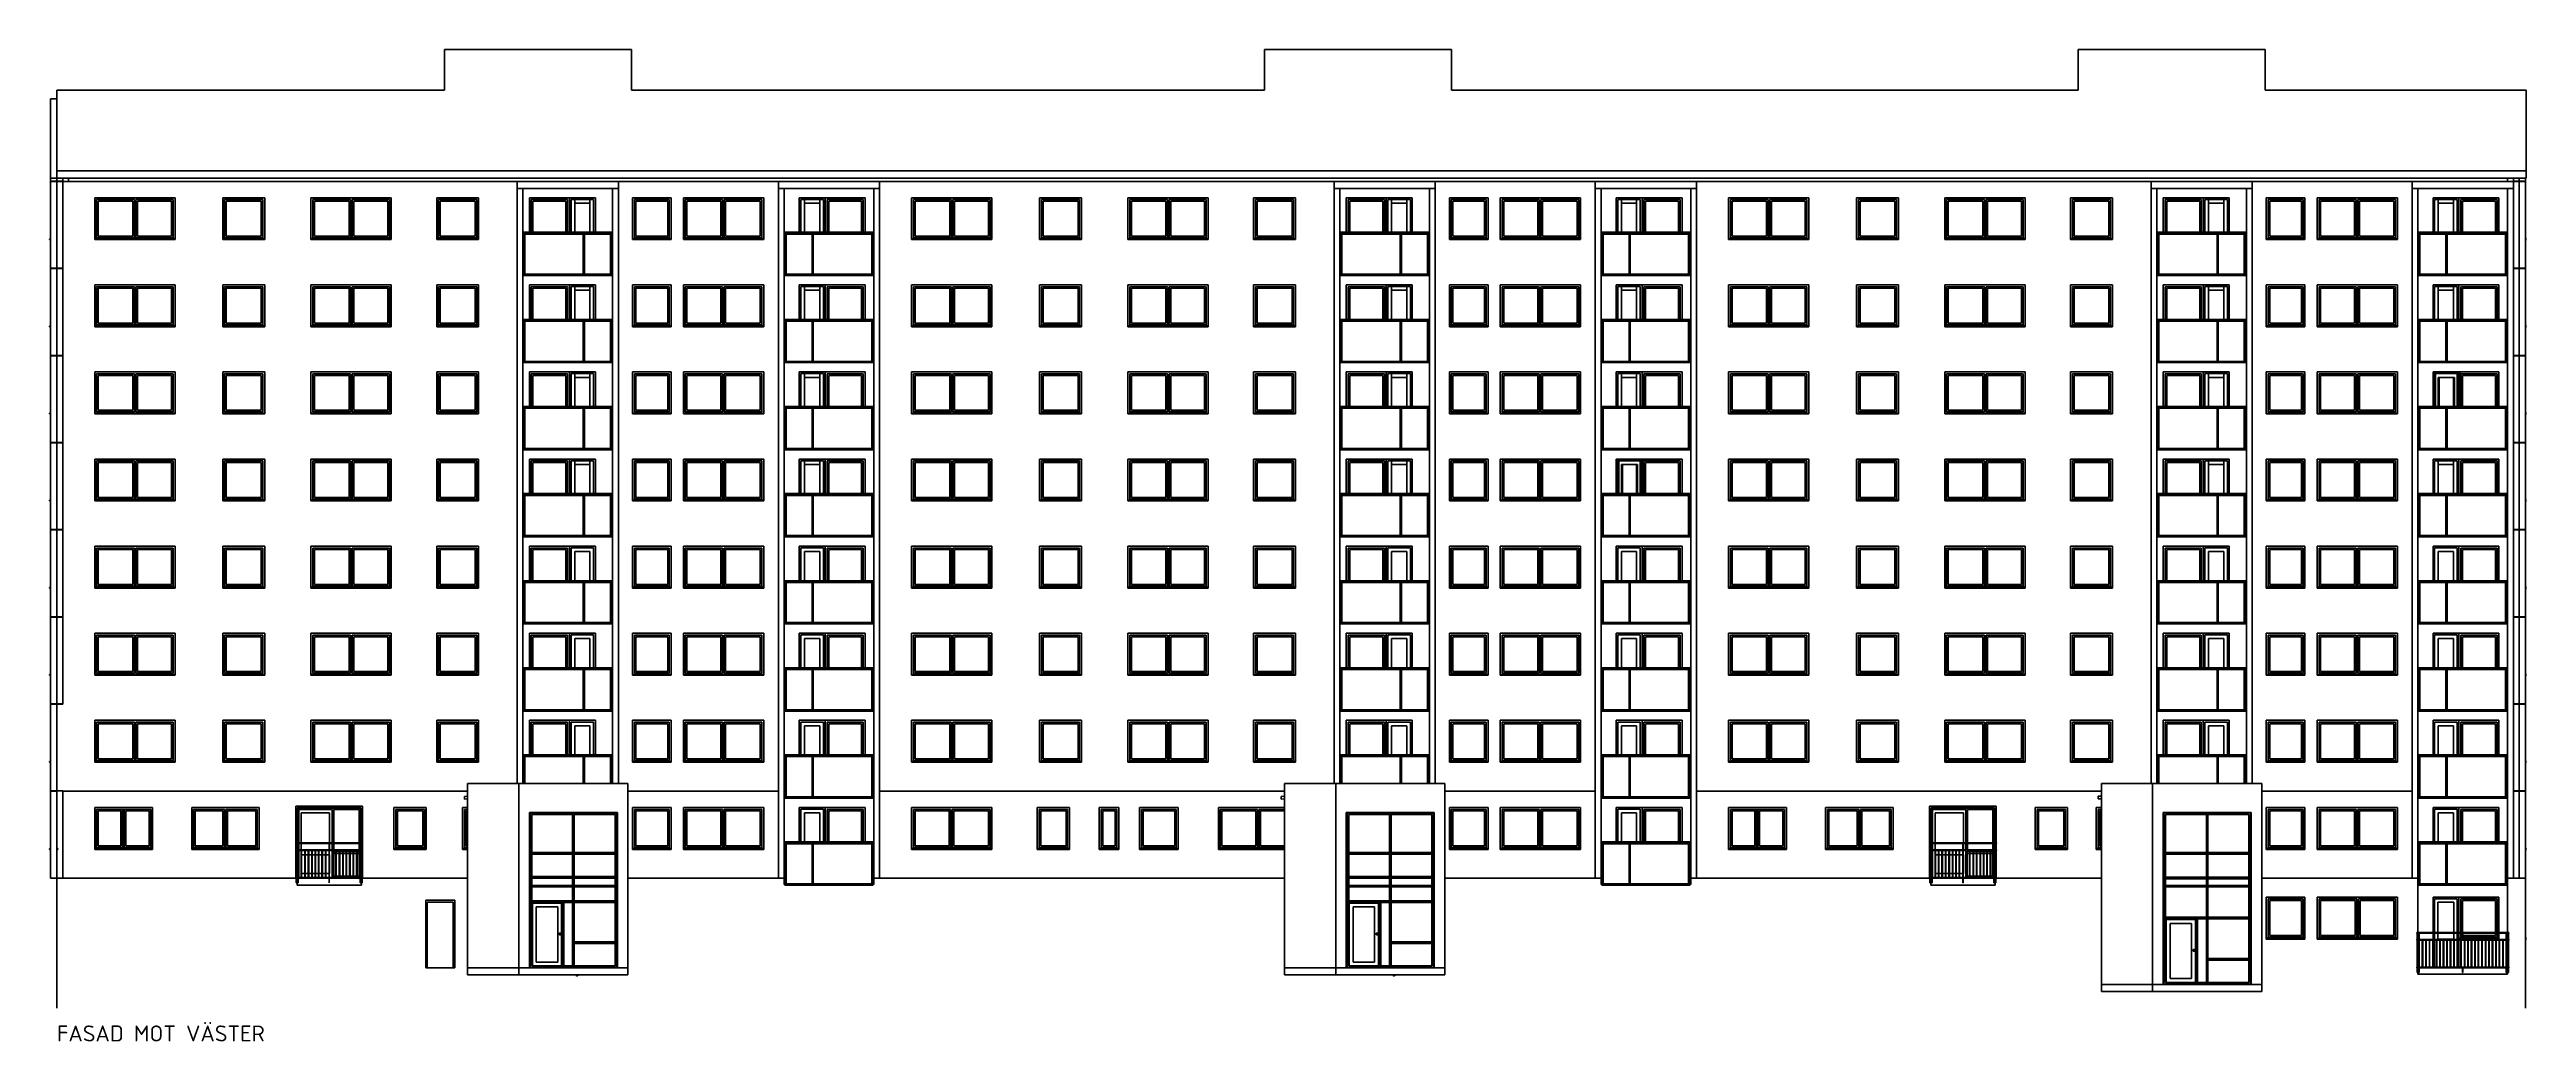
# Model space of a CAD drawing. Header units: millimetres. Extents: x 48 to 4070, y 10 to 629.
# Drawn here: x 2073 to 3621, y 10 to 629 of the extents above; entities that cross this region are included whole.
import ezdxf
from ezdxf.xclip import XClip

# ---------------------------------------------------------------- set-up
doc = ezdxf.new("R2010")
doc.units = ezdxf.units.MM
doc.header["$MEASUREMENT"] = 0
doc.header["$XCLIPFRAME"] = 0
for name, color, linetype in [('A--------P-', 7, 'Continuous'), ('A-01SC-----Ytterväggar2', 7, 'Continuous'), ('A1', 1, 'Continuous')]:
    doc.layers.add(name, color=color, linetype=linetype)
doc.styles.add('ISO', font='isocpeur_1.ttf')

msp = doc.modelspace()

# ---------------------------------------------------------------- texts
at = {"layer": 'A--------P-', "insert": (2077.8, 9.6), "char_height": 10, "attachment_point": 7, "style": 'ISO'}
msp.add_mtext('\\A1;{\\fISOCPEUR|b0|i0|c0|p34;FASAD MOT VÄSTER}', dxfattribs=at)

# ---------------------------------------------------------------- blocks, each defined once
blk = doc.blocks.new('Drawing_3_3', base_point=(3616.5, 55.6))
at = {"layer": 'A-01SC-----Ytterväggar2'}
for p, q in [((2365.4, 542.4), (2365.4, 492.4)), ((2369, 542.4), (2365.4, 542.4)), ((2369, 542.4), (2369, 492.4)), ((2425, 542.4), (2425, 492.4)), ((2428.6, 542.4), (2425, 542.4)), ((2428.6, 542.4), (2428.6, 492.4)), ((2528.6, 542.4), (2528.6, 492.4)), ((2532.2, 542.4), (2528.6, 542.4)), ((2532.2, 542.4), (2532.2, 492.4)), ((2588.2, 542.4), (2588.2, 492.4)), ((2591.8, 542.4), (2588.2, 542.4)), ((2591.8, 542.4), (2591.8, 492.4)), ((2875.8, 542.4), (2875.8, 492.4)), ((2879.4, 542.4), (2875.8, 542.4)), ((2879.4, 542.4), (2879.4, 492.4)), ((2935.4, 542.4), (2935.4, 492.4)), ((2939, 542.4), (2935.4, 542.4)), ((2939, 542.4), (2939, 492.4)), ((3039, 542.4), (3039, 492.4)), ((3042.6, 542.4), (3039, 542.4)), ((3042.6, 542.4), (3042.6, 492.4)), ((3098.6, 542.4), (3098.6, 492.4)), ((3102.2, 542.4), (3098.6, 542.4)), ((3102.2, 542.4), (3102.2, 492.4)), ((3386.2, 542.4), (3386.2, 492.4)), ((3389.8, 542.4), (3386.2, 542.4)), ((3389.8, 542.4), (3389.8, 492.4)), ((3445.8, 542.4), (3445.8, 492.4)), ((3449.4, 542.4), (3445.8, 542.4)), ((3449.4, 542.4), (3449.4, 492.4)), ((3549.4, 542.4), (3549.4, 492.4)), ((3553, 542.4), (3549.4, 542.4)), ((3553, 542.4), (3553, 492.4)), ((3609, 542.4), (3609, 492.4)), ((3612.6, 542.4), (3609, 542.4)), ((3612.6, 542.4), (3612.6, 492.4)), ((2365.4, 492.4), (2365.4, 438)), ((2369, 492.4), (2369, 438)), ((2425, 492.4), (2425, 438)), ((2428.6, 492.4), (2428.6, 438)), ((2528.6, 492.4), (2528.6, 438)), ((2532.2, 492.4), (2532.2, 438)), ((2588.2, 492.4), (2588.2, 438)), ((2591.8, 492.4), (2591.8, 438)), ((2875.8, 492.4), (2875.8, 438)), ((2879.4, 492.4), (2879.4, 438)), ((2935.4, 492.4), (2935.4, 438)), ((2939, 492.4), (2939, 438)), ((3039, 492.4), (3039, 438)), ((3042.6, 492.4), (3042.6, 438)), ((3098.6, 492.4), (3098.6, 438)), ((3102.2, 492.4), (3102.2, 438)), ((3386.2, 492.4), (3386.2, 438)), ((3389.8, 492.4), (3389.8, 438)), ((3445.8, 492.4), (3445.8, 438)), ((3449.4, 492.4), (3449.4, 438)), ((3549.4, 492.4), (3549.4, 438)), ((3553, 492.4), (3553, 438)), ((3609, 492.4), (3609, 438)), ((3612.6, 492.4), (3612.6, 492.5)), ((3612.6, 492.3), (3612.6, 492.4)), ((3612.6, 492.4), (3612.6, 438)), ((2365.4, 438), (2365.4, 383.6)), ((2369, 438), (2369, 383.6)), ((2425, 438), (2425, 383.6)), ((2428.6, 438), (2428.6, 383.6)), ((2528.6, 438), (2528.6, 383.6)), ((2532.2, 438), (2532.2, 383.6)), ((2588.2, 438), (2588.2, 383.6)), ((2591.8, 438), (2591.8, 383.6)), ((2875.8, 438), (2875.8, 383.6)), ((2879.4, 438), (2879.4, 383.6)), ((2935.4, 438), (2935.4, 383.6)), ((2939, 438), (2939, 383.6)), ((3039, 438), (3039, 383.6)), ((3042.6, 438), (3042.6, 383.6)), ((3098.6, 438), (3098.6, 383.6)), ((3102.2, 438), (3102.2, 383.6)), ((3386.2, 438), (3386.2, 383.6)), ((3389.8, 438), (3389.8, 383.6)), ((3445.8, 438), (3445.8, 383.6)), ((3449.4, 438), (3449.4, 383.6)), ((3549.4, 438), (3549.4, 383.6)), ((3553, 438), (3553, 383.6)), ((3609, 438), (3609, 383.6)), ((3612.6, 438), (3612.6, 438.1)), ((3612.6, 437.9), (3612.6, 438)), ((3612.6, 438), (3612.6, 383.6)), ((2365.4, 383.6), (2365.4, 329.2)), ((2369, 383.6), (2369, 329.2)), ((2425, 383.6), (2425, 329.2)), ((2428.6, 383.6), (2428.6, 329.2)), ((2528.6, 383.6), (2528.6, 329.2)), ((2532.2, 383.6), (2532.2, 329.2)), ((2588.2, 383.6), (2588.2, 329.2)), ((2591.8, 383.6), (2591.8, 329.2)), ((2875.8, 383.6), (2875.8, 329.2)), ((2879.4, 383.6), (2879.4, 329.2)), ((2935.4, 383.6), (2935.4, 329.2)), ((2939, 383.6), (2939, 329.2)), ((3039, 383.6), (3039, 329.2)), ((3042.6, 383.6), (3042.6, 329.2)), ((3098.6, 383.6), (3098.6, 329.2)), ((3102.2, 383.6), (3102.2, 329.2)), ((3386.2, 383.6), (3386.2, 329.2)), ((3389.8, 383.6), (3389.8, 329.2)), ((3445.8, 383.6), (3445.8, 329.2)), ((3449.4, 383.6), (3449.4, 329.2)), ((3549.4, 383.6), (3549.4, 329.2)), ((3553, 383.6), (3553, 329.2)), ((3609, 383.6), (3609, 329.2)), ((3612.6, 383.6), (3612.6, 383.7)), ((3612.6, 383.5), (3612.6, 383.6)), ((3612.6, 383.6), (3612.6, 329.2)), ((2365.4, 329.2), (2365.4, 274.8)), ((2369, 329.2), (2369, 274.8)), ((2425, 329.2), (2425, 274.8)), ((2428.6, 329.2), (2428.6, 274.8)), ((2528.6, 329.2), (2528.6, 274.8)), ((2532.2, 329.2), (2532.2, 274.8)), ((2588.2, 329.2), (2588.2, 274.8)), ((2591.8, 329.2), (2591.8, 274.8)), ((2875.8, 329.2), (2875.8, 274.8)), ((2879.4, 329.2), (2879.4, 274.8)), ((2935.4, 329.2), (2935.4, 274.8)), ((2939, 329.2), (2939, 274.8)), ((3039, 329.2), (3039, 274.8)), ((3042.6, 329.2), (3042.6, 274.8)), ((3098.6, 329.2), (3098.6, 274.8)), ((3102.2, 329.2), (3102.2, 274.8)), ((3386.2, 329.2), (3386.2, 274.8)), ((3389.8, 329.2), (3389.8, 274.8)), ((3445.8, 329.2), (3445.8, 274.8)), ((3449.4, 329.2), (3449.4, 274.8)), ((3549.4, 329.2), (3549.4, 274.8)), ((3553, 329.2), (3553, 274.8)), ((3609, 329.2), (3609, 274.8)), ((3612.6, 329.2), (3612.6, 329.3)), ((3612.6, 329.1), (3612.6, 329.2)), ((3612.6, 329.2), (3612.6, 274.8)), ((2365.4, 274.8), (2365.4, 220.4)), ((2369, 274.8), (2369, 220.4)), ((2425, 274.8), (2425, 220.4)), ((2428.6, 274.8), (2428.6, 220.4)), ((2528.6, 274.8), (2528.6, 220.4)), ((2532.2, 274.8), (2532.2, 220.4)), ((2588.2, 274.8), (2588.2, 220.4)), ((2591.8, 274.8), (2591.8, 220.4)), ((2875.8, 274.8), (2875.8, 220.4)), ((2879.4, 274.8), (2879.4, 220.4)), ((2935.4, 274.8), (2935.4, 220.4)), ((2939, 274.8), (2939, 220.4)), ((3039, 274.8), (3039, 220.4)), ((3042.6, 274.8), (3042.6, 220.4)), ((3098.6, 274.8), (3098.6, 220.4)), ((3102.2, 274.8), (3102.2, 220.4)), ((3386.2, 274.8), (3386.2, 220.4)), ((3389.8, 274.8), (3389.8, 220.4)), ((3445.8, 274.8), (3445.8, 220.4)), ((3449.4, 274.8), (3449.4, 220.4)), ((3549.4, 274.8), (3549.4, 220.4)), ((3553, 274.8), (3553, 220.4)), ((3609, 274.8), (3609, 220.4)), ((3612.6, 274.8), (3612.6, 274.9)), ((3612.6, 274.7), (3612.6, 274.8)), ((3612.6, 274.8), (3612.6, 220.4)), ((2365.4, 220.4), (2365.4, 170.7)), ((2369, 220.4), (2369, 170.7)), ((2425, 220.4), (2425, 170.7)), ((2428.6, 220.4), (2428.6, 170.7)), ((2528.6, 220.4), (2528.6, 166)), ((2532.2, 220.4), (2532.2, 166)), ((2588.2, 220.4), (2588.2, 166)), ((2591.8, 220.4), (2591.8, 166)), ((2875.8, 220.4), (2875.8, 170.7)), ((2879.4, 220.4), (2879.4, 170.7)), ((2935.4, 220.4), (2935.4, 170.7)), ((2939, 220.4), (2939, 170.7)), ((3039, 220.4), (3039, 166)), ((3042.6, 220.4), (3042.6, 166)), ((3098.6, 220.4), (3098.6, 166)), ((3102.2, 220.4), (3102.2, 166)), ((3386.2, 220.4), (3386.2, 170.7)), ((3389.8, 220.4), (3389.8, 170.7)), ((3445.8, 220.4), (3445.8, 170.7)), ((3449.4, 220.4), (3449.4, 170.7)), ((3549.4, 220.4), (3549.4, 166)), ((3553, 220.4), (3553, 166)), ((3609, 220.4), (3609, 166)), ((3612.6, 220.4), (3612.6, 220.5)), ((3612.6, 220.3), (3612.6, 220.4)), ((3612.6, 220.4), (3612.6, 166)), ((2334.4, 170.7), (2366.4, 170.7)), ((2334.4, 170.7), (2334.4, 155.7)), ((2366.4, 170.7), (2434.6, 170.7)), ((2366.4, 170.7), (2366.4, 155.7)), ((2434.6, 170.7), (2434.6, 155.7)), ((2844.8, 170.7), (2876.8, 170.7)), ((2844.8, 170.7), (2844.8, 155.7)), ((2876.8, 170.7), (2945, 170.7)), ((2876.8, 170.7), (2876.8, 155.7)), ((2945, 170.7), (2945, 155.7)), ((2528.6, 111.6), (2528.6, 166)), ((2532.2, 111.6), (2532.2, 166)), ((2588.2, 111.6), (2588.2, 166)), ((2591.8, 111.6), (2591.8, 166)), ((3039, 166), (3039, 111.6)), ((3042.6, 166), (3042.6, 111.6)), ((3098.6, 166), (3098.6, 111.6)), ((3102.2, 166), (3102.2, 111.6)), ((3549.4, 166), (3549.4, 111.6)), ((3553, 166), (3553, 111.6)), ((3609, 166), (3609, 111.6)), ((3612.6, 166), (3612.6, 166.1)), ((3612.6, 166), (3612.6, 111.6)), ((2428, 152.6), (2373, 152.6)), ((2425, 152.3), (2425, 152.6)), ((2938.4, 152.6), (2883.4, 152.6)), ((2935.4, 152.6), (2935.4, 152.3)), ((3445.8, 152.4), (3445.8, 152.6)), ((2427.5, 111.6), (2428, 111.6)), ((2528.6, 111.6), (2532.2, 111.6)), ((2588.2, 111.6), (2591.8, 111.6)), ((2938.4, 111.6), (2937.9, 111.6)), ((3042.6, 111.6), (3039, 111.6)), ((3102.2, 111.6), (3098.6, 111.6)), ((3553, 111.6), (3549.4, 111.6)), ((3612.6, 111.6), (3609, 111.6))]:
    blk.add_line(p, q, dxfattribs=at)
at = {"layer": 'A1'}
for p, q in [((2436.7, 629.1), (2319.9, 629.1)), ((2319.9, 629.1), (2319.9, 603.7)), ((2436.7, 603.7), (2436.7, 629.1)), ((2949.1, 629.1), (2832.3, 629.1)), ((2832.3, 629.1), (2832.3, 603.7)), ((2949.1, 603.7), (2949.1, 629.1)), ((3457.5, 629.1), (3340.7, 629.1)), ((3340.7, 629.1), (3340.7, 603.7)), ((3457.5, 603.7), (3457.5, 629.1)), ((2319.9, 603.7), (2077.8, 603.7)), ((2077.8, 603.7), (2077.8, 553.4)), ((2832.3, 603.7), (2436.7, 603.7)), ((3340.7, 603.7), (2949.1, 603.7)), ((3620.6, 603.7), (3457.5, 603.7)), ((3620.6, 553.4), (3620.6, 603.7)), ((2073.8, 598.4), (2077.8, 598.4)), ((2073.8, 548.7), (2073.8, 598.4)), ((2077.8, 548.7), (2073.8, 548.7)), ((2073.8, 548.7), (2073.8, 546.9)), ((2077.8, 546.9), (2073.8, 546.9)), ((2073.8, 546.7), (2077.8, 546.7)), ((2073.8, 492.5), (2073.8, 546.7)), ((2077.8, 553.4), (3620.6, 553.4)), ((2077.8, 548.7), (2077.8, 553.4)), ((2077.8, 548.7), (2081.4, 548.7)), ((2077.8, 546.9), (2077.8, 548.7)), ((2077.8, 546.9), (2081.4, 546.9)), ((2077.8, 546.7), (2077.8, 492.5)), ((2081.4, 546.7), (2077.8, 546.7)), ((2085, 548.7), (2081.4, 548.7)), ((2081.4, 546.9), (2081.4, 548.7)), ((2081.4, 492.4), (2081.4, 546.8)), ((2081.4, 546.8), (2365.4, 546.8)), ((2085, 548.7), (2085, 546.8)), ((3609, 548.7), (2085, 548.7)), ((2365.4, 546.8), (2428.6, 546.8)), ((2365.4, 542.4), (2365.4, 546.8)), ((2369, 542.4), (2425, 542.4)), ((2428.6, 542.4), (2428.6, 546.8)), ((2528.6, 546.8), (2428.6, 546.8)), ((2528.6, 546.8), (2591.8, 546.8)), ((2528.6, 542.4), (2528.6, 546.8)), ((2532.2, 542.4), (2588.2, 542.4)), ((2591.8, 542.4), (2591.8, 546.8)), ((2875.8, 546.8), (2591.8, 546.8)), ((2875.8, 546.8), (2939, 546.8)), ((2875.8, 542.4), (2875.8, 546.8)), ((2879.4, 542.4), (2935.4, 542.4)), ((2939, 542.4), (2939, 546.8)), ((3039, 546.8), (2939, 546.8)), ((3039, 546.8), (3102.2, 546.8)), ((3039, 542.4), (3039, 546.8)), ((3042.6, 542.4), (3098.6, 542.4)), ((3102.2, 542.4), (3102.2, 546.8)), ((3386.2, 546.8), (3102.2, 546.8)), ((3386.2, 546.8), (3449.4, 546.8)), ((3386.2, 542.4), (3386.2, 546.8)), ((3389.8, 542.4), (3445.8, 542.4)), ((3449.4, 542.4), (3449.4, 546.8)), ((3549.4, 546.8), (3449.4, 546.8)), ((3549.4, 546.8), (3612.6, 546.8)), ((3549.4, 542.4), (3549.4, 546.8)), ((3553, 542.4), (3612.6, 542.4)), ((3612.6, 548.7), (3609, 548.7)), ((3609, 546.8), (3609, 548.7)), ((3612.6, 548.7), (3616.2, 548.7)), ((3612.6, 546.9), (3612.6, 548.7)), ((3612.6, 546.9), (3616.2, 546.9)), ((3612.6, 542.4), (3612.6, 546.8)), ((3616.2, 546.7), (3612.6, 546.7)), ((3616.2, 546.9), (3616.2, 548.7)), ((3620.2, 548.7), (3616.2, 548.7)), ((3620.2, 546.9), (3616.2, 546.9)), ((3616.2, 546.7), (3616.2, 492.5)), ((3616.2, 546.7), (3620.2, 546.7)), ((3620.6, 548.7), (3620.2, 548.7)), ((3620.2, 548.7), (3620.2, 546.9)), ((3620.2, 492.5), (3620.2, 546.7)), ((3620.6, 553.4), (3620.6, 548.7)), ((2101.4, 536.6), (2151.6, 536.6)), ((2101.4, 510.8), (2101.4, 536.6)), ((2102.6, 535.4), (2102.6, 511.6)), ((2126.2, 535.4), (2102.6, 535.4)), ((2103.6, 512.6), (2103.6, 534.4)), ((2125.2, 534.4), (2103.6, 534.4)), ((2125.2, 534.4), (2125.2, 512.6)), ((2126.2, 511.6), (2126.2, 535.4)), ((2127.2, 535.4), (2127.2, 511.6)), ((2150.4, 535.4), (2127.2, 535.4)), ((2128.2, 512.6), (2128.2, 534.4)), ((2149.4, 534.4), (2128.2, 534.4)), ((2149.4, 534.4), (2149.4, 512.6)), ((2150.4, 511.6), (2150.4, 535.4)), ((2151.6, 536.6), (2151.6, 510.8)), ((2181.4, 510.8), (2181.4, 536.6)), ((2181.4, 536.6), (2207.6, 536.6)), ((2182.6, 535.4), (2182.6, 511.6)), ((2206.4, 535.4), (2182.6, 535.4)), ((2183.6, 512.6), (2183.6, 534.4)), ((2205.4, 534.4), (2183.6, 534.4)), ((2205.4, 534.4), (2205.4, 512.6)), ((2206.4, 511.6), (2206.4, 535.4)), ((2207.6, 536.6), (2207.6, 510.8)), ((2236.5, 536.6), (2286.7, 536.6)), ((2236.5, 510.8), (2236.5, 536.6)), ((2237.7, 535.4), (2237.7, 511.6)), ((2261.3, 535.4), (2237.7, 535.4)), ((2238.7, 512.6), (2238.7, 534.4)), ((2260.3, 534.4), (2238.7, 534.4)), ((2260.3, 534.4), (2260.3, 512.6)), ((2261.3, 511.6), (2261.3, 535.4)), ((2262.3, 535.4), (2262.3, 511.6)), ((2285.5, 535.4), (2262.3, 535.4)), ((2263.3, 512.6), (2263.3, 534.4)), ((2284.5, 534.4), (2263.3, 534.4)), ((2284.5, 534.4), (2284.5, 512.6)), ((2285.5, 511.6), (2285.5, 535.4)), ((2286.7, 536.6), (2286.7, 510.8)), ((2315.1, 510.8), (2315.1, 536.6)), ((2315.1, 536.6), (2341.3, 536.6)), ((2316.3, 535.4), (2316.3, 511.6)), ((2340.1, 535.4), (2316.3, 535.4)), ((2317.3, 512.6), (2317.3, 534.4)), ((2339.1, 534.4), (2317.3, 534.4)), ((2339.1, 534.4), (2339.1, 512.6)), ((2340.1, 511.6), (2340.1, 535.4)), ((2341.3, 536.6), (2341.3, 510.8)), ((2373, 515), (2373, 536.6)), ((2373, 536.6), (2414.2, 536.6)), ((2374.2, 535.4), (2374.2, 515)), ((2396.8, 535.4), (2374.2, 535.4)), ((2375.2, 515), (2375.2, 534.4)), ((2395.8, 534.4), (2375.2, 534.4)), ((2395.8, 534.4), (2395.8, 515)), ((2396.8, 515), (2396.8, 535.4)), ((2398, 536.6), (2398, 535.4)), ((2398, 535.4), (2398, 515)), ((2399, 515), (2399, 535.5)), ((2399, 515), (2399, 535.5)), ((2399, 535.5), (2413.1, 535.5)), ((2399, 535.5), (2413.1, 535.5)), ((2401.3, 535.5), (2401.3, 515)), ((2401.3, 533.2), (2401.3, 535.5)), ((2410.8, 533.2), (2401.3, 533.2)), ((2401.3, 533.2), (2401.3, 515)), ((2410.8, 515), (2410.8, 535.5)), ((2410.8, 535.5), (2410.8, 533.2)), ((2410.8, 515), (2410.8, 533.2)), ((2413.1, 535.5), (2413.1, 515)), ((2413.1, 535.5), (2413.1, 515)), ((2414.2, 536.6), (2414.2, 515)), ((2437.4, 536.6), (2461.6, 536.6)), ((2437.4, 510.8), (2437.4, 536.6)), ((2438.6, 535.4), (2438.6, 511.6)), ((2460.4, 535.4), (2438.6, 535.4)), ((2439.6, 512.6), (2439.6, 534.4)), ((2459.4, 534.4), (2439.6, 534.4)), ((2459.4, 534.4), (2459.4, 512.6)), ((2460.4, 511.6), (2460.4, 535.4)), ((2461.6, 536.6), (2461.6, 510.8)), ((2469.2, 510.8), (2469.2, 536.6)), ((2469.2, 536.6), (2519.4, 536.6)), ((2470.4, 511.6), (2470.4, 535.4)), ((2470.4, 535.4), (2493.6, 535.4)), ((2471.4, 534.4), (2471.4, 512.6)), ((2471.4, 534.4), (2492.6, 534.4)), ((2492.6, 512.6), (2492.6, 534.4)), ((2493.6, 535.4), (2493.6, 511.6)), ((2494.6, 511.6), (2494.6, 535.4)), ((2494.6, 535.4), (2518.2, 535.4)), ((2495.6, 534.4), (2495.6, 512.6)), ((2495.6, 534.4), (2517.2, 534.4)), ((2517.2, 512.6), (2517.2, 534.4)), ((2518.2, 535.4), (2518.2, 511.6)), ((2519.4, 536.6), (2519.4, 510.8)), ((2541.6, 536.6), (2582.8, 536.6)), ((2541.6, 515), (2541.6, 536.6)), ((2542.6, 535.5), (2542.6, 515)), ((2556.7, 535.5), (2542.6, 535.5)), ((2542.6, 535.5), (2542.6, 515)), ((2556.7, 535.5), (2542.6, 535.5)), ((2542.6, 535.4), (2542.6, 535.4)), ((2542.6, 534.4), (2542.6, 534.4)), ((2544.9, 515), (2544.9, 535.5)), ((2544.9, 535.5), (2544.9, 533.2)), ((2544.9, 533.2), (2554.4, 533.2)), ((2544.9, 515), (2544.9, 533.2)), ((2554.4, 535.5), (2554.4, 515)), ((2554.4, 533.2), (2554.4, 535.5)), ((2554.4, 533.2), (2554.4, 515)), ((2556.7, 515), (2556.7, 535.5)), ((2556.7, 515), (2556.7, 535.5)), ((2556.7, 535.4), (2556.7, 535.4)), ((2556.7, 534.4), (2556.7, 534.4)), ((2557.8, 536.6), (2557.8, 535.4)), ((2557.8, 535.4), (2557.8, 515)), ((2559, 515), (2559, 535.4)), ((2559, 535.4), (2581.6, 535.4)), ((2560, 534.4), (2560, 515)), ((2560, 534.4), (2580.6, 534.4)), ((2580.6, 515), (2580.6, 534.4)), ((2581.6, 535.4), (2581.6, 515)), ((2582.8, 536.6), (2582.8, 515)), ((2611.8, 536.6), (2662, 536.6)), ((2611.8, 510.8), (2611.8, 536.6)), ((2613, 535.4), (2613, 511.6)), ((2636.6, 535.4), (2613, 535.4)), ((2614, 512.6), (2614, 534.4)), ((2635.6, 534.4), (2614, 534.4)), ((2635.6, 534.4), (2635.6, 512.6)), ((2636.6, 511.6), (2636.6, 535.4)), ((2637.6, 535.4), (2637.6, 511.6)), ((2660.8, 535.4), (2637.6, 535.4)), ((2638.6, 512.6), (2638.6, 534.4)), ((2659.8, 534.4), (2638.6, 534.4)), ((2659.8, 534.4), (2659.8, 512.6)), ((2660.8, 511.6), (2660.8, 535.4)), ((2662, 536.6), (2662, 510.8)), ((2691.8, 510.8), (2691.8, 536.6)), ((2691.8, 536.6), (2718, 536.6)), ((2693, 535.4), (2693, 511.6)), ((2716.8, 535.4), (2693, 535.4)), ((2694, 512.6), (2694, 534.4)), ((2715.8, 534.4), (2694, 534.4)), ((2715.8, 534.4), (2715.8, 512.6)), ((2716.8, 511.6), (2716.8, 535.4)), ((2718, 536.6), (2718, 510.8)), ((2746.9, 536.6), (2797.1, 536.6)), ((2746.9, 510.8), (2746.9, 536.6)), ((2748.1, 535.4), (2748.1, 511.6)), ((2771.7, 535.4), (2748.1, 535.4)), ((2749.1, 512.6), (2749.1, 534.4)), ((2770.7, 534.4), (2749.1, 534.4)), ((2770.7, 534.4), (2770.7, 512.6)), ((2771.7, 511.6), (2771.7, 535.4)), ((2772.7, 535.4), (2772.7, 511.6)), ((2795.9, 535.4), (2772.7, 535.4)), ((2773.7, 512.6), (2773.7, 534.4)), ((2794.9, 534.4), (2773.7, 534.4)), ((2794.9, 534.4), (2794.9, 512.6)), ((2795.9, 511.6), (2795.9, 535.4)), ((2797.1, 536.6), (2797.1, 510.8)), ((2825.5, 510.8), (2825.5, 536.6)), ((2825.5, 536.6), (2851.7, 536.6)), ((2826.7, 535.4), (2826.7, 511.6)), ((2850.5, 535.4), (2826.7, 535.4)), ((2827.7, 512.6), (2827.7, 534.4)), ((2849.5, 534.4), (2827.7, 534.4)), ((2849.5, 534.4), (2849.5, 512.6)), ((2850.5, 511.6), (2850.5, 535.4)), ((2851.7, 536.6), (2851.7, 510.8)), ((2883.4, 515), (2883.4, 536.6)), ((2883.4, 536.6), (2924.6, 536.6)), ((2884.6, 535.4), (2884.6, 515)), ((2907.2, 535.4), (2884.6, 535.4)), ((2885.6, 515), (2885.6, 534.4)), ((2906.2, 534.4), (2885.6, 534.4)), ((2906.2, 534.4), (2906.2, 515)), ((2907.2, 515), (2907.2, 535.4)), ((2908.4, 536.6), (2908.4, 535.4)), ((2908.4, 535.4), (2908.4, 515)), ((2909.4, 515), (2909.4, 535.5)), ((2909.4, 515), (2909.4, 535.5)), ((2909.4, 535.5), (2923.5, 535.5)), ((2909.4, 535.5), (2923.5, 535.5)), ((2911.7, 535.5), (2911.7, 515)), ((2911.7, 533.2), (2911.7, 535.5)), ((2921.2, 533.2), (2911.7, 533.2)), ((2911.7, 533.2), (2911.7, 515)), ((2921.2, 515), (2921.2, 535.5)), ((2921.2, 535.5), (2921.2, 533.2)), ((2921.2, 515), (2921.2, 533.2)), ((2923.5, 535.5), (2923.5, 515)), ((2923.5, 535.5), (2923.5, 515)), ((2924.6, 536.6), (2924.6, 515)), ((2947.8, 536.6), (2972, 536.6)), ((2947.8, 510.8), (2947.8, 536.6)), ((2949, 535.4), (2949, 511.6)), ((2970.8, 535.4), (2949, 535.4)), ((2950, 512.6), (2950, 534.4)), ((2969.8, 534.4), (2950, 534.4)), ((2969.8, 534.4), (2969.8, 512.6)), ((2970.8, 511.6), (2970.8, 535.4)), ((2972, 536.6), (2972, 510.8)), ((2979.6, 510.8), (2979.6, 536.6)), ((2979.6, 536.6), (3029.8, 536.6)), ((2980.8, 511.6), (2980.8, 535.4)), ((2980.8, 535.4), (3004, 535.4)), ((2981.8, 534.4), (2981.8, 512.6)), ((2981.8, 534.4), (3003, 534.4)), ((3003, 512.6), (3003, 534.4)), ((3004, 535.4), (3004, 511.6)), ((3005, 511.6), (3005, 535.4)), ((3005, 535.4), (3028.6, 535.4)), ((3006, 534.4), (3006, 512.6)), ((3006, 534.4), (3027.6, 534.4)), ((3027.6, 512.6), (3027.6, 534.4)), ((3028.6, 535.4), (3028.6, 511.6)), ((3029.8, 536.6), (3029.8, 510.8)), ((3052, 536.6), (3093.2, 536.6)), ((3052, 515), (3052, 536.6)), ((3053, 535.5), (3053, 515)), ((3067.1, 535.5), (3053, 535.5)), ((3053, 535.5), (3053, 515)), ((3067.1, 535.5), (3053, 535.5)), ((3053, 535.4), (3053, 535.4)), ((3053, 534.4), (3053, 534.4)), ((3055.3, 515), (3055.3, 535.5)), ((3055.3, 535.5), (3055.3, 533.2)), ((3055.3, 533.2), (3064.8, 533.2)), ((3055.3, 515), (3055.3, 533.2)), ((3064.8, 535.5), (3064.8, 515)), ((3064.8, 533.2), (3064.8, 535.5)), ((3064.8, 533.2), (3064.8, 515)), ((3067.1, 515), (3067.1, 535.5)), ((3067.1, 515), (3067.1, 535.5)), ((3067.1, 535.4), (3067.1, 535.4)), ((3067.1, 534.4), (3067.1, 534.4)), ((3068.2, 536.6), (3068.2, 535.4)), ((3068.2, 535.4), (3068.2, 515)), ((3069.4, 515), (3069.4, 535.4)), ((3069.4, 535.4), (3092, 535.4)), ((3070.4, 534.4), (3070.4, 515)), ((3070.4, 534.4), (3091, 534.4)), ((3091, 515), (3091, 534.4)), ((3092, 535.4), (3092, 515)), ((3093.2, 536.6), (3093.2, 515)), ((3122.2, 536.6), (3172.4, 536.6)), ((3122.2, 510.8), (3122.2, 536.6)), ((3123.4, 535.4), (3123.4, 511.6)), ((3147, 535.4), (3123.4, 535.4)), ((3124.4, 512.6), (3124.4, 534.4)), ((3146, 534.4), (3124.4, 534.4)), ((3146, 534.4), (3146, 512.6)), ((3147, 511.6), (3147, 535.4)), ((3148, 535.4), (3148, 511.6)), ((3171.2, 535.4), (3148, 535.4)), ((3149, 512.6), (3149, 534.4)), ((3170.2, 534.4), (3149, 534.4)), ((3170.2, 534.4), (3170.2, 512.6)), ((3171.2, 511.6), (3171.2, 535.4)), ((3172.4, 536.6), (3172.4, 510.8)), ((3202.2, 510.8), (3202.2, 536.6)), ((3202.2, 536.6), (3228.4, 536.6)), ((3203.4, 535.4), (3203.4, 511.6)), ((3227.2, 535.4), (3203.4, 535.4)), ((3204.4, 512.6), (3204.4, 534.4)), ((3226.2, 534.4), (3204.4, 534.4)), ((3226.2, 534.4), (3226.2, 512.6)), ((3227.2, 511.6), (3227.2, 535.4)), ((3228.4, 536.6), (3228.4, 510.8)), ((3257.3, 536.6), (3307.5, 536.6)), ((3257.3, 510.8), (3257.3, 536.6)), ((3258.5, 535.4), (3258.5, 511.6)), ((3282.1, 535.4), (3258.5, 535.4)), ((3259.5, 512.6), (3259.5, 534.4)), ((3281.1, 534.4), (3259.5, 534.4)), ((3281.1, 534.4), (3281.1, 512.6)), ((3282.1, 511.6), (3282.1, 535.4)), ((3283.1, 535.4), (3283.1, 511.6)), ((3306.3, 535.4), (3283.1, 535.4)), ((3284.1, 512.6), (3284.1, 534.4)), ((3305.3, 534.4), (3284.1, 534.4)), ((3305.3, 534.4), (3305.3, 512.6)), ((3306.3, 511.6), (3306.3, 535.4)), ((3307.5, 536.6), (3307.5, 510.8)), ((3335.9, 510.8), (3335.9, 536.6)), ((3335.9, 536.6), (3362.1, 536.6)), ((3337.1, 535.4), (3337.1, 511.6)), ((3360.9, 535.4), (3337.1, 535.4)), ((3338.1, 512.6), (3338.1, 534.4)), ((3359.9, 534.4), (3338.1, 534.4)), ((3359.9, 534.4), (3359.9, 512.6)), ((3360.9, 511.6), (3360.9, 535.4)), ((3362.1, 536.6), (3362.1, 510.8)), ((3393.8, 515), (3393.8, 536.6)), ((3393.8, 536.6), (3435, 536.6)), ((3395, 535.4), (3395, 515)), ((3417.6, 535.4), (3395, 535.4)), ((3396, 515), (3396, 534.4)), ((3416.6, 534.4), (3396, 534.4)), ((3416.6, 534.4), (3416.6, 515)), ((3417.6, 515), (3417.6, 535.4)), ((3418.8, 536.6), (3418.8, 535.4)), ((3418.8, 535.4), (3418.8, 515)), ((3419.8, 515), (3419.8, 535.5)), ((3419.8, 515), (3419.8, 535.5)), ((3419.8, 535.5), (3433.9, 535.5)), ((3419.8, 535.5), (3433.9, 535.5)), ((3422.1, 535.5), (3422.1, 515)), ((3422.1, 533.2), (3422.1, 535.5)), ((3431.6, 533.2), (3422.1, 533.2)), ((3422.1, 533.2), (3422.1, 515)), ((3431.6, 515), (3431.6, 535.5)), ((3431.6, 535.5), (3431.6, 533.2)), ((3431.6, 515), (3431.6, 533.2)), ((3433.9, 535.5), (3433.9, 515)), ((3433.9, 535.5), (3433.9, 515)), ((3435, 536.6), (3435, 515)), ((3458.2, 536.6), (3482.4, 536.6)), ((3458.2, 510.8), (3458.2, 536.6)), ((3459.4, 535.4), (3459.4, 511.6)), ((3481.2, 535.4), (3459.4, 535.4)), ((3460.4, 512.6), (3460.4, 534.4)), ((3480.2, 534.4), (3460.4, 534.4)), ((3480.2, 534.4), (3480.2, 512.6)), ((3481.2, 511.6), (3481.2, 535.4)), ((3482.4, 536.6), (3482.4, 510.8)), ((3490, 510.8), (3490, 536.6)), ((3490, 536.6), (3540.2, 536.6)), ((3491.2, 511.6), (3491.2, 535.4)), ((3491.2, 535.4), (3514.4, 535.4)), ((3492.2, 534.4), (3492.2, 512.6)), ((3492.2, 534.4), (3513.4, 534.4)), ((3513.4, 512.6), (3513.4, 534.4)), ((3514.4, 535.4), (3514.4, 511.6)), ((3515.4, 511.6), (3515.4, 535.4)), ((3515.4, 535.4), (3539, 535.4)), ((3516.4, 534.4), (3516.4, 512.6)), ((3516.4, 534.4), (3538, 534.4)), ((3538, 512.6), (3538, 534.4)), ((3539, 535.4), (3539, 511.6)), ((3540.2, 536.6), (3540.2, 510.8)), ((3562.4, 536.6), (3603.6, 536.6)), ((3562.4, 515), (3562.4, 536.6)), ((3563.4, 535.5), (3563.4, 515)), ((3577.5, 535.5), (3563.4, 535.5)), ((3563.4, 535.5), (3563.4, 515)), ((3577.5, 535.5), (3563.4, 535.5)), ((3563.4, 535.4), (3563.4, 535.4)), ((3563.4, 534.4), (3563.4, 534.4)), ((3565.7, 515), (3565.7, 535.5)), ((3565.7, 535.5), (3565.7, 533.2)), ((3565.7, 533.2), (3575.2, 533.2)), ((3565.7, 515), (3565.7, 533.2)), ((3575.2, 535.5), (3575.2, 515)), ((3575.2, 533.2), (3575.2, 535.5)), ((3575.2, 533.2), (3575.2, 515)), ((3577.5, 515), (3577.5, 535.5)), ((3577.5, 515), (3577.5, 535.5)), ((3577.5, 535.4), (3577.5, 535.4)), ((3577.5, 534.4), (3577.5, 534.4)), ((3578.6, 536.6), (3578.6, 535.4)), ((3578.6, 535.4), (3578.6, 515)), ((3579.8, 515), (3579.8, 535.4)), ((3579.8, 535.4), (3602.4, 535.4)), ((3580.8, 534.4), (3580.8, 515)), ((3580.8, 534.4), (3601.4, 534.4)), ((3601.4, 515), (3601.4, 534.4)), ((3602.4, 535.4), (3602.4, 515)), ((3603.6, 536.6), (3603.6, 515)), ((2073.2, 510.8), (2073.8, 510.9)), ((2073.2, 510.4), (2073.2, 510.8)), ((2151.6, 510.9), (2101.4, 510.9)), ((2101.4, 510.8), (2101.4, 510.8)), ((2101.4, 510.8), (2151.6, 510.8)), ((2101.4, 510.4), (2101.4, 510.8)), ((2102.6, 511.6), (2126.2, 511.6)), ((2125.2, 512.6), (2103.6, 512.6)), ((2127.2, 511.6), (2150.4, 511.6)), ((2149.4, 512.6), (2128.2, 512.6)), ((2151.6, 510.8), (2151.6, 510.8)), ((2151.6, 510.4), (2151.6, 510.8)), ((2207.6, 510.9), (2181.4, 510.9)), ((2181.4, 510.8), (2181.4, 510.8)), ((2181.4, 510.8), (2207.6, 510.8)), ((2181.4, 510.4), (2181.4, 510.8)), ((2182.6, 511.6), (2206.4, 511.6)), ((2205.4, 512.6), (2183.6, 512.6)), ((2207.6, 510.8), (2207.6, 510.8)), ((2207.6, 510.4), (2207.6, 510.8)), ((2286.7, 510.9), (2236.5, 510.9)), ((2236.5, 510.8), (2236.5, 510.8)), ((2236.5, 510.8), (2286.7, 510.8)), ((2236.5, 510.4), (2236.5, 510.8)), ((2237.7, 511.6), (2261.3, 511.6)), ((2260.3, 512.6), (2238.7, 512.6)), ((2262.3, 511.6), (2285.5, 511.6)), ((2284.5, 512.6), (2263.3, 512.6)), ((2286.7, 510.8), (2286.7, 510.8)), ((2286.7, 510.4), (2286.7, 510.8)), ((2341.3, 510.9), (2315.1, 510.9)), ((2315.1, 510.8), (2315.1, 510.8)), ((2315.1, 510.8), (2341.3, 510.8)), ((2315.1, 510.4), (2315.1, 510.8)), ((2316.3, 511.6), (2340.1, 511.6)), ((2339.1, 512.6), (2317.3, 512.6)), ((2341.3, 510.8), (2341.3, 510.8)), ((2341.3, 510.4), (2341.3, 510.8)), ((2369.5, 515), (2369.5, 514.9)), ((2369.5, 515), (2424.4, 515)), ((2369.5, 514.9), (2369.5, 514.8)), ((2369.5, 514.8), (2369.5, 514.6)), ((2369.5, 514.6), (2369.5, 514.5)), ((2369.5, 514.5), (2369.5, 514)), ((2369.5, 514.5), (2424.4, 514.5)), ((2369.5, 514), (2369.5, 513.9)), ((2369.5, 514), (2369.5, 514)), ((2369.5, 514), (2369.5, 514)), ((2369.5, 514), (2424.4, 514)), ((2369.5, 514), (2424.4, 514)), ((2369.5, 513.9), (2369.5, 513.9)), ((2369.5, 513.9), (2369.5, 513.9)), ((2369.5, 513.9), (2424.4, 513.9)), ((2369.5, 513.9), (2369.5, 513.9)), ((2369.5, 513.9), (2369.6, 513.9)), ((2369.5, 488.8), (2369.5, 513.9)), ((2369.6, 513.9), (2370.2, 513.9)), ((2369.6, 488.8), (2369.6, 513.9)), ((2370.2, 513.9), (2406.7, 513.9)), ((2370.2, 513.9), (2370.2, 513.9)), ((2370.2, 513.9), (2370.2, 513.9)), ((2370.2, 488.8), (2370.2, 513.9)), ((2370.2, 488.8), (2370.2, 513.9)), ((2406.7, 513.9), (2406.7, 513.9)), ((2406.7, 513.9), (2406.8, 513.9)), ((2406.7, 488.8), (2406.7, 513.9)), ((2406.8, 513.9), (2407.4, 513.9)), ((2406.8, 488.8), (2406.8, 513.9)), ((2407.4, 513.9), (2423.7, 513.9)), ((2407.4, 513.9), (2407.4, 513.9)), ((2407.4, 513.9), (2407.4, 513.9)), ((2407.4, 488.8), (2407.4, 513.9)), ((2407.4, 488.8), (2407.4, 513.9)), ((2423.7, 513.9), (2423.7, 513.9)), ((2423.7, 513.9), (2423.8, 513.9)), ((2423.7, 488.8), (2423.7, 513.9)), ((2423.8, 513.9), (2424.4, 513.9)), ((2423.8, 488.8), (2423.8, 513.9)), ((2424.4, 515), (2424.4, 514.9)), ((2424.4, 514.9), (2424.4, 514.8)), ((2424.4, 514.8), (2424.4, 514.6)), ((2424.4, 514.6), (2424.4, 514.5)), ((2424.4, 514.5), (2424.4, 514)), ((2424.4, 514), (2424.4, 514)), ((2424.4, 514), (2424.4, 514)), ((2424.4, 514), (2424.4, 513.9)), ((2424.4, 513.9), (2424.4, 513.9)), ((2424.4, 513.9), (2424.4, 513.9)), ((2424.4, 513.9), (2424.4, 513.9)), ((2424.4, 513.9), (2424.4, 513.9)), ((2424.4, 488.8), (2424.4, 513.9)), ((2424.4, 488.8), (2424.4, 513.9)), ((2461.6, 510.9), (2437.4, 510.9)), ((2437.4, 510.8), (2437.4, 510.8)), ((2437.4, 510.8), (2461.6, 510.8)), ((2437.4, 510.4), (2437.4, 510.8)), ((2438.6, 511.6), (2460.4, 511.6)), ((2459.4, 512.6), (2439.6, 512.6)), ((2461.6, 510.8), (2461.6, 510.8)), ((2461.6, 510.4), (2461.6, 510.8)), ((2469.2, 510.9), (2519.4, 510.9)), ((2519.4, 510.8), (2469.2, 510.8)), ((2469.2, 510.8), (2469.2, 510.8)), ((2469.2, 510.4), (2469.2, 510.8)), ((2493.6, 511.6), (2470.4, 511.6)), ((2471.4, 512.6), (2492.6, 512.6)), ((2518.2, 511.6), (2494.6, 511.6)), ((2495.6, 512.6), (2517.2, 512.6)), ((2519.4, 510.8), (2519.4, 510.8)), ((2519.4, 510.4), (2519.4, 510.8)), ((2532.7, 514.9), (2532.7, 515)), ((2587.6, 515), (2532.7, 515)), ((2532.7, 514.8), (2532.7, 514.9)), ((2532.7, 514.6), (2532.7, 514.8)), ((2532.7, 514.5), (2532.7, 514.6)), ((2587.6, 514.5), (2532.7, 514.5)), ((2532.7, 514), (2532.7, 514.5)), ((2532.7, 513.9), (2532.7, 514)), ((2532.7, 514), (2532.7, 514)), ((2532.7, 514), (2532.7, 514)), ((2587.6, 514), (2532.7, 514)), ((2587.6, 514), (2532.7, 514)), ((2532.7, 513.9), (2532.7, 513.9)), ((2532.7, 513.9), (2532.7, 513.9)), ((2587.6, 513.9), (2532.7, 513.9)), ((2532.7, 513.9), (2532.7, 513.9)), ((2532.7, 513.9), (2532.8, 513.9)), ((2532.7, 488.8), (2532.7, 513.9)), ((2532.8, 513.9), (2533.4, 513.9)), ((2532.8, 488.8), (2532.8, 513.9)), ((2549.7, 513.9), (2533.4, 513.9)), ((2533.4, 513.9), (2533.4, 513.9)), ((2533.4, 513.9), (2533.4, 513.9)), ((2533.4, 488.8), (2533.4, 513.9)), ((2533.4, 488.8), (2533.4, 513.9)), ((2549.7, 513.9), (2549.7, 513.9)), ((2549.7, 513.9), (2549.8, 513.9)), ((2549.7, 488.8), (2549.7, 513.9)), ((2549.8, 513.9), (2550.4, 513.9)), ((2549.8, 488.8), (2549.8, 513.9)), ((2586.9, 513.9), (2550.4, 513.9)), ((2550.4, 513.9), (2550.4, 513.9)), ((2550.4, 513.9), (2550.4, 513.9)), ((2550.4, 488.8), (2550.4, 513.9)), ((2550.4, 488.8), (2550.4, 513.9)), ((2586.9, 513.9), (2586.9, 513.9)), ((2586.9, 513.9), (2587, 513.9)), ((2586.9, 488.8), (2586.9, 513.9)), ((2587, 513.9), (2587.6, 513.9)), ((2587, 488.8), (2587, 513.9)), ((2587.6, 514.9), (2587.6, 515)), ((2587.6, 514.8), (2587.6, 514.9)), ((2587.6, 514.6), (2587.6, 514.8)), ((2587.6, 514.5), (2587.6, 514.6)), ((2587.6, 514), (2587.6, 514.5)), ((2587.6, 514), (2587.6, 514)), ((2587.6, 514), (2587.6, 514)), ((2587.6, 513.9), (2587.6, 514)), ((2587.6, 513.9), (2587.6, 513.9)), ((2587.6, 513.9), (2587.6, 513.9)), ((2587.6, 513.9), (2587.6, 513.9)), ((2587.6, 513.9), (2587.6, 513.9)), ((2587.6, 488.8), (2587.6, 513.9)), ((2587.6, 488.8), (2587.6, 513.9)), ((2662, 510.9), (2611.8, 510.9)), ((2611.8, 510.8), (2611.8, 510.8)), ((2611.8, 510.8), (2662, 510.8)), ((2611.8, 510.4), (2611.8, 510.8)), ((2613, 511.6), (2636.6, 511.6)), ((2635.6, 512.6), (2614, 512.6)), ((2637.6, 511.6), (2660.8, 511.6)), ((2659.8, 512.6), (2638.6, 512.6)), ((2662, 510.8), (2662, 510.8)), ((2662, 510.4), (2662, 510.8)), ((2718, 510.9), (2691.8, 510.9)), ((2691.8, 510.8), (2691.8, 510.8)), ((2691.8, 510.8), (2718, 510.8)), ((2691.8, 510.4), (2691.8, 510.8)), ((2693, 511.6), (2716.8, 511.6)), ((2715.8, 512.6), (2694, 512.6)), ((2718, 510.8), (2718, 510.8)), ((2718, 510.4), (2718, 510.8)), ((2797.1, 510.9), (2746.9, 510.9)), ((2746.9, 510.8), (2746.9, 510.8)), ((2746.9, 510.8), (2797.1, 510.8)), ((2746.9, 510.4), (2746.9, 510.8)), ((2748.1, 511.6), (2771.7, 511.6)), ((2770.7, 512.6), (2749.1, 512.6)), ((2772.7, 511.6), (2795.9, 511.6)), ((2794.9, 512.6), (2773.7, 512.6)), ((2797.1, 510.8), (2797.1, 510.8)), ((2797.1, 510.4), (2797.1, 510.8)), ((2851.7, 510.9), (2825.5, 510.9)), ((2825.5, 510.8), (2825.5, 510.8)), ((2825.5, 510.8), (2851.7, 510.8)), ((2825.5, 510.4), (2825.5, 510.8)), ((2826.7, 511.6), (2850.5, 511.6)), ((2849.5, 512.6), (2827.7, 512.6)), ((2851.7, 510.8), (2851.7, 510.8)), ((2851.7, 510.4), (2851.7, 510.8)), ((2879.9, 515), (2879.9, 514.9)), ((2879.9, 515), (2934.8, 515)), ((2879.9, 514.9), (2879.9, 514.8)), ((2879.9, 514.8), (2879.9, 514.6)), ((2879.9, 514.6), (2879.9, 514.5)), ((2879.9, 514.5), (2879.9, 514)), ((2879.9, 514.5), (2934.8, 514.5)), ((2879.9, 514), (2879.9, 513.9)), ((2879.9, 514), (2879.9, 514)), ((2879.9, 514), (2879.9, 514)), ((2879.9, 514), (2934.8, 514)), ((2879.9, 514), (2934.8, 514)), ((2879.9, 513.9), (2879.9, 513.9)), ((2879.9, 513.9), (2879.9, 513.9)), ((2879.9, 513.9), (2934.8, 513.9)), ((2879.9, 513.9), (2879.9, 513.9)), ((2879.9, 513.9), (2880, 513.9)), ((2879.9, 488.8), (2879.9, 513.9)), ((2880, 513.9), (2880.6, 513.9)), ((2880, 488.8), (2880, 513.9)), ((2880.6, 513.9), (2917.1, 513.9)), ((2880.6, 513.9), (2880.6, 513.9)), ((2880.6, 513.9), (2880.6, 513.9)), ((2880.6, 488.8), (2880.6, 513.9)), ((2880.6, 488.8), (2880.6, 513.9)), ((2917.1, 513.9), (2917.1, 513.9)), ((2917.1, 513.9), (2917.2, 513.9)), ((2917.1, 488.8), (2917.1, 513.9)), ((2917.2, 513.9), (2917.8, 513.9)), ((2917.2, 488.8), (2917.2, 513.9)), ((2917.8, 513.9), (2934.1, 513.9)), ((2917.8, 513.9), (2917.8, 513.9)), ((2917.8, 513.9), (2917.8, 513.9)), ((2917.8, 488.8), (2917.8, 513.9)), ((2917.8, 488.8), (2917.8, 513.9)), ((2934.1, 513.9), (2934.1, 513.9)), ((2934.1, 513.9), (2934.2, 513.9)), ((2934.1, 488.8), (2934.1, 513.9)), ((2934.2, 513.9), (2934.8, 513.9)), ((2934.2, 488.8), (2934.2, 513.9)), ((2934.8, 515), (2934.8, 514.9)), ((2934.8, 514.9), (2934.8, 514.8)), ((2934.8, 514.8), (2934.8, 514.6)), ((2934.8, 514.6), (2934.8, 514.5)), ((2934.8, 514.5), (2934.8, 514)), ((2934.8, 514), (2934.8, 514)), ((2934.8, 514), (2934.8, 514)), ((2934.8, 514), (2934.8, 513.9)), ((2934.8, 513.9), (2934.8, 513.9)), ((2934.8, 513.9), (2934.8, 513.9)), ((2934.8, 513.9), (2934.8, 513.9)), ((2934.8, 513.9), (2934.8, 513.9)), ((2934.8, 488.8), (2934.8, 513.9)), ((2934.8, 488.8), (2934.8, 513.9)), ((2972, 510.9), (2947.8, 510.9)), ((2947.8, 510.8), (2947.8, 510.8)), ((2947.8, 510.8), (2972, 510.8)), ((2947.8, 510.4), (2947.8, 510.8)), ((2949, 511.6), (2970.8, 511.6)), ((2969.8, 512.6), (2950, 512.6)), ((2972, 510.8), (2972, 510.8)), ((2972, 510.4), (2972, 510.8)), ((2979.6, 510.9), (3029.8, 510.9)), ((3029.8, 510.8), (2979.6, 510.8)), ((2979.6, 510.8), (2979.6, 510.8)), ((2979.6, 510.4), (2979.6, 510.8)), ((3004, 511.6), (2980.8, 511.6)), ((2981.8, 512.6), (3003, 512.6)), ((3028.6, 511.6), (3005, 511.6)), ((3006, 512.6), (3027.6, 512.6)), ((3029.8, 510.8), (3029.8, 510.8)), ((3029.8, 510.4), (3029.8, 510.8)), ((3043.1, 514.9), (3043.1, 515)), ((3098, 515), (3043.1, 515)), ((3043.1, 514.8), (3043.1, 514.9)), ((3043.1, 514.6), (3043.1, 514.8)), ((3043.1, 514.5), (3043.1, 514.6)), ((3098, 514.5), (3043.1, 514.5)), ((3043.1, 514), (3043.1, 514.5)), ((3043.1, 513.9), (3043.1, 514)), ((3043.1, 514), (3043.1, 514)), ((3043.1, 514), (3043.1, 514)), ((3098, 514), (3043.1, 514)), ((3098, 514), (3043.1, 514)), ((3043.1, 513.9), (3043.1, 513.9)), ((3043.1, 513.9), (3043.1, 513.9)), ((3098, 513.9), (3043.1, 513.9)), ((3043.1, 513.9), (3043.1, 513.9)), ((3043.1, 513.9), (3043.2, 513.9)), ((3043.1, 488.8), (3043.1, 513.9)), ((3043.2, 513.9), (3043.8, 513.9)), ((3043.2, 488.8), (3043.2, 513.9)), ((3060.1, 513.9), (3043.8, 513.9)), ((3043.8, 513.9), (3043.8, 513.9)), ((3043.8, 513.9), (3043.8, 513.9)), ((3043.8, 488.8), (3043.8, 513.9)), ((3043.8, 488.8), (3043.8, 513.9)), ((3060.1, 513.9), (3060.1, 513.9)), ((3060.1, 513.9), (3060.2, 513.9)), ((3060.1, 488.8), (3060.1, 513.9)), ((3060.2, 513.9), (3060.8, 513.9)), ((3060.2, 488.8), (3060.2, 513.9)), ((3097.3, 513.9), (3060.8, 513.9)), ((3060.8, 513.9), (3060.8, 513.9)), ((3060.8, 513.9), (3060.8, 513.9)), ((3060.8, 488.8), (3060.8, 513.9)), ((3060.8, 488.8), (3060.8, 513.9)), ((3097.3, 513.9), (3097.3, 513.9)), ((3097.3, 513.9), (3097.4, 513.9)), ((3097.3, 488.8), (3097.3, 513.9)), ((3097.4, 513.9), (3098, 513.9)), ((3097.4, 488.8), (3097.4, 513.9)), ((3098, 514.9), (3098, 515)), ((3098, 514.8), (3098, 514.9)), ((3098, 514.6), (3098, 514.8)), ((3098, 514.5), (3098, 514.6)), ((3098, 514), (3098, 514.5)), ((3098, 514), (3098, 514)), ((3098, 514), (3098, 514)), ((3098, 513.9), (3098, 514)), ((3098, 513.9), (3098, 513.9)), ((3098, 513.9), (3098, 513.9)), ((3098, 513.9), (3098, 513.9)), ((3098, 513.9), (3098, 513.9)), ((3098, 488.8), (3098, 513.9)), ((3098, 488.8), (3098, 513.9)), ((3172.4, 510.9), (3122.2, 510.9)), ((3122.2, 510.8), (3122.2, 510.8)), ((3122.2, 510.8), (3172.4, 510.8)), ((3122.2, 510.4), (3122.2, 510.8)), ((3123.4, 511.6), (3147, 511.6)), ((3146, 512.6), (3124.4, 512.6)), ((3148, 511.6), (3171.2, 511.6)), ((3170.2, 512.6), (3149, 512.6)), ((3172.4, 510.8), (3172.4, 510.8)), ((3172.4, 510.4), (3172.4, 510.8)), ((3228.4, 510.9), (3202.2, 510.9)), ((3202.2, 510.8), (3202.2, 510.8)), ((3202.2, 510.8), (3228.4, 510.8)), ((3202.2, 510.4), (3202.2, 510.8)), ((3203.4, 511.6), (3227.2, 511.6)), ((3226.2, 512.6), (3204.4, 512.6)), ((3228.4, 510.8), (3228.4, 510.8)), ((3228.4, 510.4), (3228.4, 510.8)), ((3307.5, 510.9), (3257.3, 510.9)), ((3257.3, 510.8), (3257.3, 510.8)), ((3257.3, 510.8), (3307.5, 510.8)), ((3257.3, 510.4), (3257.3, 510.8)), ((3258.5, 511.6), (3282.1, 511.6)), ((3281.1, 512.6), (3259.5, 512.6)), ((3283.1, 511.6), (3306.3, 511.6)), ((3305.3, 512.6), (3284.1, 512.6)), ((3307.5, 510.8), (3307.5, 510.8)), ((3307.5, 510.4), (3307.5, 510.8)), ((3362.1, 510.9), (3335.9, 510.9)), ((3335.9, 510.8), (3335.9, 510.8)), ((3335.9, 510.8), (3362.1, 510.8)), ((3335.9, 510.4), (3335.9, 510.8)), ((3337.1, 511.6), (3360.9, 511.6)), ((3359.9, 512.6), (3338.1, 512.6)), ((3362.1, 510.8), (3362.1, 510.8)), ((3362.1, 510.4), (3362.1, 510.8)), ((3390.3, 515), (3390.3, 514.9)), ((3390.3, 515), (3445.2, 515)), ((3390.3, 514.9), (3390.3, 514.8)), ((3390.3, 514.8), (3390.3, 514.6)), ((3390.3, 514.6), (3390.3, 514.5)), ((3390.3, 514.5), (3390.3, 514)), ((3390.3, 514.5), (3445.2, 514.5)), ((3390.3, 514), (3390.3, 513.9)), ((3390.3, 514), (3390.3, 514)), ((3390.3, 514), (3390.3, 514)), ((3390.3, 514), (3445.2, 514)), ((3390.3, 514), (3445.2, 514)), ((3390.3, 513.9), (3390.3, 513.9)), ((3390.3, 513.9), (3390.3, 513.9)), ((3390.3, 513.9), (3445.2, 513.9)), ((3390.3, 513.9), (3390.3, 513.9)), ((3390.3, 513.9), (3390.4, 513.9)), ((3390.3, 488.8), (3390.3, 513.9)), ((3390.4, 513.9), (3391, 513.9)), ((3390.4, 488.8), (3390.4, 513.9)), ((3391, 513.9), (3427.5, 513.9)), ((3391, 513.9), (3391, 513.9)), ((3391, 513.9), (3391, 513.9)), ((3391, 488.8), (3391, 513.9)), ((3391, 488.8), (3391, 513.9)), ((3427.5, 513.9), (3427.5, 513.9)), ((3427.5, 513.9), (3427.6, 513.9)), ((3427.5, 488.8), (3427.5, 513.9)), ((3427.6, 513.9), (3428.2, 513.9)), ((3427.6, 488.8), (3427.6, 513.9)), ((3428.2, 513.9), (3444.5, 513.9)), ((3428.2, 513.9), (3428.2, 513.9)), ((3428.2, 513.9), (3428.2, 513.9)), ((3428.2, 488.8), (3428.2, 513.9)), ((3428.2, 488.8), (3428.2, 513.9)), ((3444.5, 513.9), (3444.5, 513.9)), ((3444.5, 513.9), (3444.6, 513.9)), ((3444.5, 488.8), (3444.5, 513.9)), ((3444.6, 513.9), (3445.2, 513.9)), ((3444.6, 488.8), (3444.6, 513.9)), ((3445.2, 515), (3445.2, 514.9)), ((3445.2, 514.9), (3445.2, 514.8)), ((3445.2, 514.8), (3445.2, 514.6)), ((3445.2, 514.6), (3445.2, 514.5)), ((3445.2, 514.5), (3445.2, 514)), ((3445.2, 514), (3445.2, 514)), ((3445.2, 514), (3445.2, 514)), ((3445.2, 514), (3445.2, 513.9)), ((3445.2, 513.9), (3445.2, 513.9)), ((3445.2, 513.9), (3445.2, 513.9)), ((3445.2, 513.9), (3445.2, 513.9)), ((3445.2, 513.9), (3445.2, 513.9)), ((3445.2, 488.8), (3445.2, 513.9)), ((3445.2, 488.8), (3445.2, 513.9)), ((3482.4, 510.9), (3458.2, 510.9)), ((3458.2, 510.8), (3458.2, 510.8)), ((3458.2, 510.8), (3482.4, 510.8)), ((3458.2, 510.4), (3458.2, 510.8)), ((3459.4, 511.6), (3481.2, 511.6)), ((3480.2, 512.6), (3460.4, 512.6)), ((3482.4, 510.8), (3482.4, 510.8)), ((3482.4, 510.4), (3482.4, 510.8)), ((3490, 510.9), (3540.2, 510.9)), ((3540.2, 510.8), (3490, 510.8)), ((3490, 510.8), (3490, 510.8)), ((3490, 510.4), (3490, 510.8)), ((3514.4, 511.6), (3491.2, 511.6)), ((3492.2, 512.6), (3513.4, 512.6)), ((3539, 511.6), (3515.4, 511.6)), ((3516.4, 512.6), (3538, 512.6)), ((3540.2, 510.8), (3540.2, 510.8)), ((3540.2, 510.4), (3540.2, 510.8)), ((3553.5, 514.9), (3553.5, 515)), ((3608.4, 515), (3553.5, 515)), ((3553.5, 514.8), (3553.5, 514.9)), ((3553.5, 514.6), (3553.5, 514.8)), ((3553.5, 514.5), (3553.5, 514.6)), ((3608.4, 514.5), (3553.5, 514.5)), ((3553.5, 514), (3553.5, 514.5)), ((3553.5, 513.9), (3553.5, 514)), ((3553.5, 514), (3553.5, 514)), ((3553.5, 514), (3553.5, 514)), ((3608.4, 514), (3553.5, 514)), ((3608.4, 514), (3553.5, 514)), ((3553.5, 513.9), (3553.5, 513.9)), ((3553.5, 513.9), (3553.5, 513.9)), ((3608.4, 513.9), (3553.5, 513.9)), ((3553.5, 513.9), (3553.5, 513.9)), ((3553.5, 513.9), (3553.6, 513.9)), ((3553.5, 488.8), (3553.5, 513.9)), ((3553.6, 513.9), (3554.2, 513.9)), ((3553.6, 488.8), (3553.6, 513.9)), ((3570.5, 513.9), (3554.2, 513.9)), ((3554.2, 513.9), (3554.2, 513.9)), ((3554.2, 513.9), (3554.2, 513.9)), ((3554.2, 488.8), (3554.2, 513.9)), ((3554.2, 488.8), (3554.2, 513.9)), ((3570.5, 513.9), (3570.5, 513.9)), ((3570.5, 513.9), (3570.6, 513.9)), ((3570.5, 488.8), (3570.5, 513.9)), ((3570.6, 513.9), (3571.2, 513.9)), ((3570.6, 488.8), (3570.6, 513.9)), ((3607.7, 513.9), (3571.2, 513.9)), ((3571.2, 513.9), (3571.2, 513.9)), ((3571.2, 513.9), (3571.2, 513.9)), ((3571.2, 488.8), (3571.2, 513.9)), ((3571.2, 488.8), (3571.2, 513.9)), ((3607.7, 513.9), (3607.7, 513.9)), ((3607.7, 513.9), (3607.8, 513.9)), ((3607.7, 488.8), (3607.7, 513.9)), ((3607.8, 513.9), (3608.4, 513.9)), ((3607.8, 488.8), (3607.8, 513.9)), ((3608.4, 514.9), (3608.4, 515)), ((3608.4, 514.8), (3608.4, 514.9)), ((3608.4, 514.6), (3608.4, 514.8)), ((3608.4, 514.5), (3608.4, 514.6)), ((3608.4, 514), (3608.4, 514.5)), ((3608.4, 514), (3608.4, 514)), ((3608.4, 514), (3608.4, 514)), ((3608.4, 513.9), (3608.4, 514)), ((3608.4, 513.9), (3608.4, 513.9)), ((3608.4, 513.9), (3608.4, 513.9)), ((3608.4, 513.9), (3608.4, 513.9)), ((3608.4, 513.9), (3608.4, 513.9)), ((3608.4, 488.8), (3608.4, 513.9)), ((3608.4, 488.8), (3608.4, 513.9)), ((3620.8, 510.8), (3620.2, 510.9)), ((3620.8, 510.4), (3620.8, 510.8)), ((2073.2, 510.4), (2073.8, 510.4)), ((2101.4, 510.4), (2151.6, 510.4)), ((2181.4, 510.4), (2207.6, 510.4)), ((2236.5, 510.4), (2286.7, 510.4)), ((2315.1, 510.4), (2341.3, 510.4)), ((2437.4, 510.4), (2461.6, 510.4)), ((2519.4, 510.4), (2469.2, 510.4)), ((2611.8, 510.4), (2662, 510.4)), ((2691.8, 510.4), (2718, 510.4)), ((2746.9, 510.4), (2797.1, 510.4)), ((2825.5, 510.4), (2851.7, 510.4)), ((2947.8, 510.4), (2972, 510.4)), ((3029.8, 510.4), (2979.6, 510.4)), ((3122.2, 510.4), (3172.4, 510.4)), ((3202.2, 510.4), (3228.4, 510.4)), ((3257.3, 510.4), (3307.5, 510.4)), ((3335.9, 510.4), (3362.1, 510.4)), ((3458.2, 510.4), (3482.4, 510.4)), ((3540.2, 510.4), (3490, 510.4)), ((3620.8, 510.4), (3620.2, 510.4)), ((2073.8, 492.5), (2077.8, 492.5)), ((2073.8, 492.3), (2077.8, 492.3)), ((2073.8, 438.1), (2073.8, 492.3)), ((2081.4, 492.5), (2077.8, 492.5)), ((2077.8, 492.3), (2077.8, 438.1)), ((2081.4, 492.3), (2077.8, 492.3)), ((2081.4, 438), (2081.4, 492.4)), ((2101.4, 482.2), (2151.6, 482.2)), ((2101.4, 456.4), (2101.4, 482.2)), ((2102.6, 481), (2102.6, 457.2)), ((2126.2, 481), (2102.6, 481)), ((2103.6, 458.2), (2103.6, 480)), ((2125.2, 480), (2103.6, 480)), ((2125.2, 480), (2125.2, 458.2)), ((2126.2, 457.2), (2126.2, 481)), ((2127.2, 481), (2127.2, 457.2)), ((2150.4, 481), (2127.2, 481)), ((2128.2, 458.2), (2128.2, 480)), ((2149.4, 480), (2128.2, 480)), ((2149.4, 480), (2149.4, 458.2)), ((2150.4, 457.2), (2150.4, 481)), ((2151.6, 482.2), (2151.6, 456.4)), ((2181.4, 456.4), (2181.4, 482.2)), ((2181.4, 482.2), (2207.6, 482.2)), ((2182.6, 481), (2182.6, 457.2)), ((2206.4, 481), (2182.6, 481)), ((2183.6, 458.2), (2183.6, 480)), ((2205.4, 480), (2183.6, 480)), ((2205.4, 480), (2205.4, 458.2)), ((2206.4, 457.2), (2206.4, 481)), ((2207.6, 482.2), (2207.6, 456.4)), ((2236.5, 482.2), (2286.7, 482.2)), ((2236.5, 456.4), (2236.5, 482.2)), ((2237.7, 481), (2237.7, 457.2)), ((2261.3, 481), (2237.7, 481)), ((2238.7, 458.2), (2238.7, 480)), ((2260.3, 480), (2238.7, 480)), ((2260.3, 480), (2260.3, 458.2)), ((2261.3, 457.2), (2261.3, 481)), ((2262.3, 481), (2262.3, 457.2)), ((2285.5, 481), (2262.3, 481)), ((2263.3, 458.2), (2263.3, 480)), ((2284.5, 480), (2263.3, 480)), ((2284.5, 480), (2284.5, 458.2)), ((2285.5, 457.2), (2285.5, 481)), ((2286.7, 482.2), (2286.7, 456.4)), ((2315.1, 456.4), (2315.1, 482.2)), ((2315.1, 482.2), (2341.3, 482.2)), ((2316.3, 481), (2316.3, 457.2)), ((2340.1, 481), (2316.3, 481)), ((2317.3, 458.2), (2317.3, 480)), ((2339.1, 480), (2317.3, 480)), ((2339.1, 480), (2339.1, 458.2)), ((2340.1, 457.2), (2340.1, 481)), ((2341.3, 482.2), (2341.3, 456.4)), ((2369, 492.4), (2369.5, 492.4)), ((2369, 488.4), (2369.5, 488.4)), ((2425, 488), (2369, 488)), ((2369.5, 488.7), (2369.5, 488.8)), ((2369.5, 488.8), (2369.5, 488.8)), ((2369.5, 488.8), (2369.5, 488.8)), ((2369.5, 488.8), (2369.5, 488.8)), ((2369.5, 488.8), (2369.6, 488.8)), ((2369.5, 488.1), (2369.5, 488.7)), ((2424.4, 488.7), (2369.5, 488.7)), ((2369.5, 488.1), (2369.5, 488.1)), ((2369.5, 488.1), (2369.5, 488.1)), ((2424.4, 488.1), (2369.5, 488.1)), ((2424.4, 488.1), (2369.5, 488.1)), ((2369.6, 488.8), (2370.2, 488.8)), ((2406.7, 488.8), (2370.2, 488.8)), ((2370.2, 488.8), (2370.2, 488.8)), ((2370.2, 488.8), (2370.2, 488.8)), ((2373, 460.6), (2373, 482.2)), ((2373, 482.2), (2414.2, 482.2)), ((2374.2, 481), (2374.2, 460.6)), ((2396.8, 481), (2374.2, 481)), ((2375.2, 460.6), (2375.2, 480)), ((2395.8, 480), (2375.2, 480)), ((2395.8, 480), (2395.8, 460.6)), ((2396.8, 460.6), (2396.8, 481)), ((2398, 482.2), (2398, 481)), ((2398, 481), (2398, 460.6)), ((2399, 460.6), (2399, 481.1)), ((2399, 460.6), (2399, 481.1)), ((2399, 481.1), (2413.1, 481.1)), ((2399, 481.1), (2413.1, 481.1)), ((2401.3, 481.1), (2401.3, 460.6)), ((2401.3, 481.1), (2401.3, 460.6)), ((2406.7, 488.8), (2406.8, 488.8)), ((2406.8, 488.8), (2407.4, 488.8)), ((2423.7, 488.8), (2407.4, 488.8)), ((2407.4, 488.8), (2407.4, 488.8)), ((2407.4, 488.8), (2407.4, 488.8)), ((2410.8, 460.6), (2410.8, 481.1)), ((2410.8, 460.6), (2410.8, 481.1)), ((2413.1, 481.1), (2413.1, 460.6)), ((2413.1, 481.1), (2413.1, 460.6)), ((2414.2, 482.2), (2414.2, 460.6)), ((2423.7, 488.8), (2423.8, 488.8)), ((2423.8, 488.8), (2424.4, 488.8)), ((2424.4, 492.4), (2425, 492.4)), ((2424.4, 488.7), (2424.4, 488.8)), ((2424.4, 488.8), (2424.4, 488.8)), ((2424.4, 488.8), (2424.4, 488.8)), ((2424.4, 488.8), (2424.4, 488.8)), ((2424.4, 488.8), (2424.4, 488.8)), ((2424.4, 488.1), (2424.4, 488.7)), ((2424.4, 488.4), (2425, 488.4)), ((2424.4, 488.1), (2424.4, 488.1)), ((2424.4, 488.1), (2424.4, 488.1)), ((2437.4, 482.2), (2461.6, 482.2)), ((2437.4, 456.4), (2437.4, 482.2)), ((2438.6, 481), (2438.6, 457.2)), ((2460.4, 481), (2438.6, 481)), ((2439.6, 458.2), (2439.6, 480)), ((2459.4, 480), (2439.6, 480)), ((2459.4, 480), (2459.4, 458.2)), ((2460.4, 457.2), (2460.4, 481)), ((2461.6, 482.2), (2461.6, 456.4)), ((2469.2, 456.4), (2469.2, 482.2)), ((2469.2, 482.2), (2519.4, 482.2)), ((2470.4, 457.2), (2470.4, 481)), ((2470.4, 481), (2493.6, 481)), ((2471.4, 480), (2471.4, 458.2)), ((2471.4, 480), (2492.6, 480)), ((2492.6, 458.2), (2492.6, 480)), ((2493.6, 481), (2493.6, 457.2)), ((2494.6, 457.2), (2494.6, 481)), ((2494.6, 481), (2518.2, 481)), ((2495.6, 480), (2495.6, 458.2)), ((2495.6, 480), (2517.2, 480)), ((2517.2, 458.2), (2517.2, 480)), ((2518.2, 481), (2518.2, 457.2)), ((2519.4, 482.2), (2519.4, 456.4)), ((2532.2, 492.4), (2532.7, 492.4)), ((2532.2, 488.4), (2532.7, 488.4)), ((2532.2, 488), (2588.2, 488)), ((2532.7, 488.8), (2532.7, 488.8)), ((2532.7, 488.8), (2532.7, 488.7)), ((2532.7, 488.8), (2532.7, 488.8)), ((2532.7, 488.8), (2532.7, 488.8)), ((2532.7, 488.8), (2532.8, 488.8)), ((2532.7, 488.7), (2532.7, 488.1)), ((2532.7, 488.7), (2587.6, 488.7)), ((2532.7, 488.1), (2532.7, 488.1)), ((2532.7, 488.1), (2532.7, 488.1)), ((2532.7, 488.1), (2587.6, 488.1)), ((2532.7, 488.1), (2587.6, 488.1)), ((2532.8, 488.8), (2533.4, 488.8)), ((2533.4, 488.8), (2549.7, 488.8)), ((2533.4, 488.8), (2533.4, 488.8)), ((2541.6, 482.2), (2582.8, 482.2)), ((2541.6, 460.6), (2541.6, 482.2)), ((2542.6, 481.1), (2542.6, 460.6)), ((2556.7, 481.1), (2542.6, 481.1)), ((2542.6, 481.1), (2542.6, 460.6)), ((2556.7, 481.1), (2542.6, 481.1)), ((2542.6, 481), (2542.6, 481)), ((2542.6, 480), (2542.6, 480)), ((2544.9, 460.6), (2544.9, 481.1)), ((2544.9, 460.6), (2544.9, 481.1)), ((2549.7, 488.8), (2549.7, 488.8)), ((2549.7, 488.8), (2549.8, 488.8)), ((2549.8, 488.8), (2550.4, 488.8)), ((2550.4, 488.8), (2586.9, 488.8)), ((2550.4, 488.8), (2550.4, 488.8)), ((2554.4, 481.1), (2554.4, 460.6)), ((2554.4, 481.1), (2554.4, 460.6)), ((2556.7, 460.6), (2556.7, 481.1)), ((2556.7, 460.6), (2556.7, 481.1)), ((2556.7, 481), (2556.7, 481)), ((2556.7, 480), (2556.7, 480)), ((2557.8, 482.2), (2557.8, 481)), ((2557.8, 481), (2557.8, 460.6)), ((2559, 460.6), (2559, 481)), ((2559, 481), (2581.6, 481)), ((2560, 480), (2560, 460.6)), ((2560, 480), (2580.6, 480)), ((2580.6, 460.6), (2580.6, 480)), ((2581.6, 481), (2581.6, 460.6)), ((2582.8, 482.2), (2582.8, 460.6)), ((2586.9, 488.8), (2586.9, 488.8)), ((2586.9, 488.8), (2587, 488.8)), ((2587, 488.8), (2587.6, 488.8)), ((2587.6, 492.4), (2588.2, 492.4)), ((2587.6, 488.8), (2587.6, 488.8)), ((2587.6, 488.8), (2587.6, 488.7)), ((2587.6, 488.8), (2587.6, 488.8)), ((2587.6, 488.8), (2587.6, 488.8)), ((2587.6, 488.8), (2587.6, 488.8)), ((2587.6, 488.7), (2587.6, 488.1)), ((2587.6, 488.4), (2588.2, 488.4)), ((2587.6, 488.1), (2587.6, 488.1)), ((2587.6, 488.1), (2587.6, 488.1)), ((2611.8, 482.2), (2662, 482.2)), ((2611.8, 456.4), (2611.8, 482.2)), ((2613, 481), (2613, 457.2)), ((2636.6, 481), (2613, 481)), ((2614, 458.2), (2614, 480)), ((2635.6, 480), (2614, 480)), ((2635.6, 480), (2635.6, 458.2)), ((2636.6, 457.2), (2636.6, 481)), ((2637.6, 481), (2637.6, 457.2)), ((2660.8, 481), (2637.6, 481)), ((2638.6, 458.2), (2638.6, 480)), ((2659.8, 480), (2638.6, 480)), ((2659.8, 480), (2659.8, 458.2)), ((2660.8, 457.2), (2660.8, 481)), ((2662, 482.2), (2662, 456.4)), ((2691.8, 456.4), (2691.8, 482.2)), ((2691.8, 482.2), (2718, 482.2)), ((2693, 481), (2693, 457.2)), ((2716.8, 481), (2693, 481)), ((2694, 458.2), (2694, 480)), ((2715.8, 480), (2694, 480)), ((2715.8, 480), (2715.8, 458.2)), ((2716.8, 457.2), (2716.8, 481)), ((2718, 482.2), (2718, 456.4)), ((2746.9, 482.2), (2797.1, 482.2)), ((2746.9, 456.4), (2746.9, 482.2)), ((2748.1, 481), (2748.1, 457.2)), ((2771.7, 481), (2748.1, 481)), ((2749.1, 458.2), (2749.1, 480)), ((2770.7, 480), (2749.1, 480)), ((2770.7, 480), (2770.7, 458.2)), ((2771.7, 457.2), (2771.7, 481)), ((2772.7, 481), (2772.7, 457.2)), ((2795.9, 481), (2772.7, 481)), ((2773.7, 458.2), (2773.7, 480)), ((2794.9, 480), (2773.7, 480)), ((2794.9, 480), (2794.9, 458.2)), ((2795.9, 457.2), (2795.9, 481)), ((2797.1, 482.2), (2797.1, 456.4)), ((2825.5, 456.4), (2825.5, 482.2)), ((2825.5, 482.2), (2851.7, 482.2)), ((2826.7, 481), (2826.7, 457.2)), ((2850.5, 481), (2826.7, 481)), ((2827.7, 458.2), (2827.7, 480)), ((2849.5, 480), (2827.7, 480)), ((2849.5, 480), (2849.5, 458.2)), ((2850.5, 457.2), (2850.5, 481)), ((2851.7, 482.2), (2851.7, 456.4)), ((2879.4, 492.4), (2879.9, 492.4)), ((2879.4, 488.4), (2879.9, 488.4)), ((2935.4, 488), (2879.4, 488)), ((2879.9, 488.7), (2879.9, 488.8)), ((2879.9, 488.8), (2879.9, 488.8)), ((2879.9, 488.8), (2879.9, 488.8)), ((2879.9, 488.8), (2879.9, 488.8)), ((2879.9, 488.8), (2880, 488.8)), ((2879.9, 488.1), (2879.9, 488.7)), ((2934.8, 488.7), (2879.9, 488.7)), ((2879.9, 488.1), (2879.9, 488.1)), ((2879.9, 488.1), (2879.9, 488.1)), ((2934.8, 488.1), (2879.9, 488.1)), ((2934.8, 488.1), (2879.9, 488.1)), ((2880, 488.8), (2880.6, 488.8)), ((2917.1, 488.8), (2880.6, 488.8)), ((2880.6, 488.8), (2880.6, 488.8)), ((2880.6, 488.8), (2880.6, 488.8)), ((2883.4, 460.6), (2883.4, 482.2)), ((2883.4, 482.2), (2924.6, 482.2)), ((2884.6, 481), (2884.6, 460.6)), ((2907.2, 481), (2884.6, 481)), ((2885.6, 460.6), (2885.6, 480)), ((2906.2, 480), (2885.6, 480)), ((2906.2, 480), (2906.2, 460.6)), ((2907.2, 460.6), (2907.2, 481)), ((2908.4, 482.2), (2908.4, 481)), ((2908.4, 481), (2908.4, 460.6)), ((2909.4, 481.1), (2909.4, 460.6)), ((2923.5, 481.1), (2909.4, 481.1)), ((2909.4, 481.1), (2909.4, 460.6)), ((2923.5, 481.1), (2909.4, 481.1)), ((2911.7, 481.1), (2911.7, 460.6)), ((2911.7, 460.6), (2911.7, 481.1)), ((2917.1, 488.8), (2917.2, 488.8)), ((2917.2, 488.8), (2917.8, 488.8)), ((2934.1, 488.8), (2917.8, 488.8)), ((2917.8, 488.8), (2917.8, 488.8)), ((2917.8, 488.8), (2917.8, 488.8)), ((2921.2, 460.6), (2921.2, 481.1)), ((2921.2, 481.1), (2921.2, 460.6)), ((2923.5, 460.6), (2923.5, 481.1)), ((2923.5, 460.6), (2923.5, 481.1)), ((2924.6, 482.2), (2924.6, 460.6)), ((2934.1, 488.8), (2934.2, 488.8)), ((2934.2, 488.8), (2934.8, 488.8)), ((2934.8, 492.4), (2935.4, 492.4)), ((2934.8, 488.7), (2934.8, 488.8)), ((2934.8, 488.8), (2934.8, 488.8)), ((2934.8, 488.8), (2934.8, 488.8)), ((2934.8, 488.8), (2934.8, 488.8)), ((2934.8, 488.8), (2934.8, 488.8)), ((2934.8, 488.1), (2934.8, 488.7)), ((2934.8, 488.4), (2935.4, 488.4)), ((2934.8, 488.1), (2934.8, 488.1)), ((2934.8, 488.1), (2934.8, 488.1)), ((2947.8, 482.2), (2972, 482.2)), ((2947.8, 456.4), (2947.8, 482.2)), ((2949, 481), (2949, 457.2)), ((2970.8, 481), (2949, 481)), ((2950, 458.2), (2950, 480)), ((2969.8, 480), (2950, 480)), ((2969.8, 480), (2969.8, 458.2)), ((2970.8, 457.2), (2970.8, 481)), ((2972, 482.2), (2972, 456.4)), ((2979.6, 456.4), (2979.6, 482.2)), ((2979.6, 482.2), (3029.8, 482.2)), ((2980.8, 457.2), (2980.8, 481)), ((2980.8, 481), (3004, 481)), ((2981.8, 480), (2981.8, 458.2)), ((2981.8, 480), (3003, 480)), ((3003, 458.2), (3003, 480)), ((3004, 481), (3004, 457.2)), ((3005, 457.2), (3005, 481)), ((3005, 481), (3028.6, 481)), ((3006, 480), (3006, 458.2)), ((3006, 480), (3027.6, 480)), ((3027.6, 458.2), (3027.6, 480)), ((3028.6, 481), (3028.6, 457.2)), ((3029.8, 482.2), (3029.8, 456.4)), ((3042.6, 492.4), (3043.1, 492.4)), ((3042.6, 488.4), (3043.1, 488.4)), ((3042.6, 488), (3098.6, 488)), ((3043.1, 488.8), (3043.1, 488.8)), ((3043.1, 488.8), (3043.1, 488.7)), ((3043.1, 488.8), (3043.1, 488.8)), ((3043.1, 488.8), (3043.1, 488.8)), ((3043.1, 488.8), (3043.2, 488.8)), ((3043.1, 488.7), (3043.1, 488.1)), ((3043.1, 488.7), (3098, 488.7)), ((3043.1, 488.1), (3043.1, 488.1)), ((3043.1, 488.1), (3043.1, 488.1)), ((3043.1, 488.1), (3098, 488.1)), ((3043.1, 488.1), (3098, 488.1)), ((3043.2, 488.8), (3043.8, 488.8)), ((3043.8, 488.8), (3060.1, 488.8)), ((3043.8, 488.8), (3043.8, 488.8)), ((3052, 482.2), (3093.2, 482.2)), ((3052, 460.6), (3052, 482.2)), ((3053, 481.1), (3053, 460.6)), ((3067.1, 481.1), (3053, 481.1)), ((3053, 481.1), (3053, 460.6)), ((3067.1, 481.1), (3053, 481.1)), ((3053, 481), (3053, 481)), ((3053, 480), (3053, 480)), ((3055.3, 460.6), (3055.3, 481.1)), ((3055.3, 460.6), (3055.3, 481.1)), ((3060.1, 488.8), (3060.1, 488.8)), ((3060.1, 488.8), (3060.2, 488.8)), ((3060.2, 488.8), (3060.8, 488.8)), ((3060.8, 488.8), (3097.3, 488.8)), ((3060.8, 488.8), (3060.8, 488.8)), ((3064.8, 481.1), (3064.8, 460.6)), ((3064.8, 481.1), (3064.8, 460.6)), ((3067.1, 460.6), (3067.1, 481.1)), ((3067.1, 460.6), (3067.1, 481.1)), ((3067.1, 481), (3067.1, 481)), ((3067.1, 480), (3067.1, 480)), ((3068.2, 482.2), (3068.2, 481)), ((3068.2, 481), (3068.2, 460.6)), ((3069.4, 460.6), (3069.4, 481)), ((3069.4, 481), (3092, 481)), ((3070.4, 480), (3070.4, 460.6)), ((3070.4, 480), (3091, 480)), ((3091, 460.6), (3091, 480)), ((3092, 481), (3092, 460.6)), ((3093.2, 482.2), (3093.2, 460.6)), ((3097.3, 488.8), (3097.3, 488.8)), ((3097.3, 488.8), (3097.4, 488.8)), ((3097.4, 488.8), (3098, 488.8)), ((3098, 492.4), (3098.6, 492.4)), ((3098, 488.8), (3098, 488.8)), ((3098, 488.8), (3098, 488.7)), ((3098, 488.8), (3098, 488.8)), ((3098, 488.8), (3098, 488.8)), ((3098, 488.8), (3098, 488.8)), ((3098, 488.7), (3098, 488.1)), ((3098, 488.4), (3098.6, 488.4)), ((3098, 488.1), (3098, 488.1)), ((3098, 488.1), (3098, 488.1)), ((3122.2, 482.2), (3172.4, 482.2)), ((3122.2, 456.4), (3122.2, 482.2)), ((3123.4, 481), (3123.4, 457.2)), ((3147, 481), (3123.4, 481)), ((3124.4, 458.2), (3124.4, 480)), ((3146, 480), (3124.4, 480)), ((3146, 480), (3146, 458.2)), ((3147, 457.2), (3147, 481)), ((3148, 481), (3148, 457.2)), ((3171.2, 481), (3148, 481)), ((3149, 458.2), (3149, 480)), ((3170.2, 480), (3149, 480)), ((3170.2, 480), (3170.2, 458.2)), ((3171.2, 457.2), (3171.2, 481)), ((3172.4, 482.2), (3172.4, 456.4)), ((3202.2, 456.4), (3202.2, 482.2)), ((3202.2, 482.2), (3228.4, 482.2)), ((3203.4, 481), (3203.4, 457.2)), ((3227.2, 481), (3203.4, 481)), ((3204.4, 458.2), (3204.4, 480)), ((3226.2, 480), (3204.4, 480)), ((3226.2, 480), (3226.2, 458.2)), ((3227.2, 457.2), (3227.2, 481)), ((3228.4, 482.2), (3228.4, 456.4)), ((3257.3, 482.2), (3307.5, 482.2)), ((3257.3, 456.4), (3257.3, 482.2)), ((3258.5, 481), (3258.5, 457.2)), ((3282.1, 481), (3258.5, 481)), ((3259.5, 458.2), (3259.5, 480)), ((3281.1, 480), (3259.5, 480)), ((3281.1, 480), (3281.1, 458.2)), ((3282.1, 457.2), (3282.1, 481)), ((3283.1, 481), (3283.1, 457.2)), ((3306.3, 481), (3283.1, 481)), ((3284.1, 458.2), (3284.1, 480)), ((3305.3, 480), (3284.1, 480)), ((3305.3, 480), (3305.3, 458.2)), ((3306.3, 457.2), (3306.3, 481)), ((3307.5, 482.2), (3307.5, 456.4)), ((3335.9, 456.4), (3335.9, 482.2)), ((3335.9, 482.2), (3362.1, 482.2)), ((3337.1, 481), (3337.1, 457.2)), ((3360.9, 481), (3337.1, 481)), ((3338.1, 458.2), (3338.1, 480)), ((3359.9, 480), (3338.1, 480)), ((3359.9, 480), (3359.9, 458.2)), ((3360.9, 457.2), (3360.9, 481)), ((3362.1, 482.2), (3362.1, 456.4)), ((3389.8, 492.4), (3390.3, 492.4)), ((3389.8, 488.4), (3390.3, 488.4)), ((3445.8, 488), (3389.8, 488)), ((3390.3, 488.7), (3390.3, 488.8)), ((3390.3, 488.8), (3390.3, 488.8)), ((3390.3, 488.8), (3390.3, 488.8)), ((3390.3, 488.8), (3390.3, 488.8)), ((3390.3, 488.8), (3390.4, 488.8)), ((3390.3, 488.1), (3390.3, 488.7)), ((3445.2, 488.7), (3390.3, 488.7)), ((3390.3, 488.1), (3390.3, 488.1)), ((3390.3, 488.1), (3390.3, 488.1)), ((3445.2, 488.1), (3390.3, 488.1)), ((3445.2, 488.1), (3390.3, 488.1)), ((3390.4, 488.8), (3391, 488.8)), ((3427.5, 488.8), (3391, 488.8)), ((3391, 488.8), (3391, 488.8)), ((3391, 488.8), (3391, 488.8)), ((3393.8, 460.6), (3393.8, 482.2)), ((3393.8, 482.2), (3435, 482.2)), ((3395, 481), (3395, 460.6)), ((3417.6, 481), (3395, 481)), ((3396, 460.6), (3396, 480)), ((3416.6, 480), (3396, 480)), ((3416.6, 480), (3416.6, 460.6)), ((3417.6, 460.6), (3417.6, 481)), ((3418.8, 482.2), (3418.8, 481)), ((3418.8, 481), (3418.8, 460.6)), ((3419.8, 460.6), (3419.8, 481.1)), ((3419.8, 460.6), (3419.8, 481.1)), ((3419.8, 481.1), (3433.9, 481.1)), ((3419.8, 481.1), (3433.9, 481.1)), ((3422.1, 481.1), (3422.1, 460.6)), ((3422.1, 481.1), (3422.1, 460.6)), ((3427.5, 488.8), (3427.6, 488.8)), ((3427.6, 488.8), (3428.2, 488.8)), ((3444.5, 488.8), (3428.2, 488.8)), ((3428.2, 488.8), (3428.2, 488.8)), ((3428.2, 488.8), (3428.2, 488.8)), ((3431.6, 460.6), (3431.6, 481.1)), ((3431.6, 460.6), (3431.6, 481.1)), ((3433.9, 481.1), (3433.9, 460.6)), ((3433.9, 481.1), (3433.9, 460.6)), ((3435, 482.2), (3435, 460.6)), ((3444.5, 488.8), (3444.6, 488.8)), ((3444.6, 488.8), (3445.2, 488.8)), ((3445.2, 492.4), (3445.8, 492.4)), ((3445.2, 488.7), (3445.2, 488.8)), ((3445.2, 488.8), (3445.2, 488.8)), ((3445.2, 488.8), (3445.2, 488.8)), ((3445.2, 488.8), (3445.2, 488.8)), ((3445.2, 488.8), (3445.2, 488.8)), ((3445.2, 488.1), (3445.2, 488.7)), ((3445.2, 488.4), (3445.8, 488.4)), ((3445.2, 488.1), (3445.2, 488.1)), ((3445.2, 488.1), (3445.2, 488.1)), ((3458.2, 482.2), (3482.4, 482.2)), ((3458.2, 456.4), (3458.2, 482.2)), ((3459.4, 481), (3459.4, 457.2)), ((3481.2, 481), (3459.4, 481)), ((3460.4, 458.2), (3460.4, 480)), ((3480.2, 480), (3460.4, 480)), ((3480.2, 480), (3480.2, 458.2)), ((3481.2, 457.2), (3481.2, 481)), ((3482.4, 482.2), (3482.4, 456.4)), ((3490, 456.4), (3490, 482.2)), ((3490, 482.2), (3540.2, 482.2)), ((3491.2, 457.2), (3491.2, 481)), ((3491.2, 481), (3514.4, 481)), ((3492.2, 480), (3492.2, 458.2)), ((3492.2, 480), (3513.4, 480)), ((3513.4, 458.2), (3513.4, 480)), ((3514.4, 481), (3514.4, 457.2)), ((3515.4, 457.2), (3515.4, 481)), ((3515.4, 481), (3539, 481)), ((3516.4, 480), (3516.4, 458.2)), ((3516.4, 480), (3538, 480)), ((3538, 458.2), (3538, 480)), ((3539, 481), (3539, 457.2)), ((3540.2, 482.2), (3540.2, 456.4)), ((3553, 492.4), (3553.5, 492.4)), ((3553, 488.4), (3553.5, 488.4)), ((3553, 488), (3609, 488)), ((3553.5, 488.8), (3553.5, 488.8)), ((3553.5, 488.8), (3553.5, 488.7)), ((3553.5, 488.8), (3553.5, 488.8)), ((3553.5, 488.8), (3553.5, 488.8)), ((3553.5, 488.8), (3553.6, 488.8)), ((3553.5, 488.7), (3553.5, 488.1)), ((3553.5, 488.7), (3608.4, 488.7)), ((3553.5, 488.1), (3553.5, 488.1)), ((3553.5, 488.1), (3553.5, 488.1)), ((3553.5, 488.1), (3608.4, 488.1)), ((3553.5, 488.1), (3608.4, 488.1)), ((3553.6, 488.8), (3554.2, 488.8)), ((3554.2, 488.8), (3570.5, 488.8)), ((3554.2, 488.8), (3554.2, 488.8)), ((3562.4, 482.2), (3603.6, 482.2)), ((3562.4, 460.6), (3562.4, 482.2)), ((3563.4, 481.1), (3563.4, 460.6)), ((3577.5, 481.1), (3563.4, 481.1)), ((3563.4, 481.1), (3563.4, 460.6)), ((3577.5, 481.1), (3563.4, 481.1)), ((3563.4, 481), (3563.4, 481)), ((3563.4, 480), (3563.4, 480)), ((3565.7, 460.6), (3565.7, 481.1)), ((3565.7, 460.6), (3565.7, 481.1)), ((3570.5, 488.8), (3570.5, 488.8)), ((3570.5, 488.8), (3570.6, 488.8)), ((3570.6, 488.8), (3571.2, 488.8)), ((3571.2, 488.8), (3607.7, 488.8)), ((3571.2, 488.8), (3571.2, 488.8)), ((3575.2, 481.1), (3575.2, 460.6)), ((3575.2, 481.1), (3575.2, 460.6)), ((3577.5, 460.6), (3577.5, 481.1)), ((3577.5, 460.6), (3577.5, 481.1)), ((3577.5, 481), (3577.5, 481)), ((3577.5, 480), (3577.5, 480)), ((3578.6, 482.2), (3578.6, 481)), ((3578.6, 481), (3578.6, 460.6)), ((3579.8, 460.6), (3579.8, 481)), ((3579.8, 481), (3602.4, 481)), ((3580.8, 480), (3580.8, 460.6)), ((3580.8, 480), (3601.4, 480)), ((3601.4, 460.6), (3601.4, 480)), ((3602.4, 481), (3602.4, 460.6)), ((3603.6, 482.2), (3603.6, 460.6)), ((3607.7, 488.8), (3607.7, 488.8)), ((3607.7, 488.8), (3607.8, 488.8)), ((3607.8, 488.8), (3608.4, 488.8)), ((3608.4, 492.4), (3609, 492.4)), ((3608.4, 488.8), (3608.4, 488.8)), ((3608.4, 488.8), (3608.4, 488.7)), ((3608.4, 488.8), (3608.4, 488.8)), ((3608.4, 488.8), (3608.4, 488.8)), ((3608.4, 488.8), (3608.4, 488.8)), ((3608.4, 488.7), (3608.4, 488.1)), ((3608.4, 488.4), (3609, 488.4)), ((3608.4, 488.1), (3608.4, 488.1)), ((3608.4, 488.1), (3608.4, 488.1)), ((3616.2, 492.5), (3612.6, 492.5)), ((3616.2, 492.3), (3612.6, 492.3)), ((3616.2, 492.5), (3620.2, 492.5)), ((3616.2, 492.3), (3616.2, 438.1)), ((3616.2, 492.3), (3620.2, 492.3)), ((3620.2, 438.1), (3620.2, 492.3)), ((2410.8, 478.8), (2401.3, 478.8)), ((2544.9, 478.8), (2554.4, 478.8)), ((2911.7, 478.8), (2921.2, 478.8)), ((3055.3, 478.8), (3064.8, 478.8)), ((3431.6, 478.8), (3422.1, 478.8)), ((3565.7, 478.8), (3575.2, 478.8)), ((2073.2, 456.4), (2073.8, 456.5)), ((2073.2, 456), (2073.2, 456.4)), ((2073.2, 456), (2073.8, 456)), ((2151.6, 456.5), (2101.4, 456.5)), ((2101.4, 456.4), (2101.4, 456.4)), ((2101.4, 456.4), (2151.6, 456.4)), ((2101.4, 456), (2101.4, 456.4)), ((2101.4, 456), (2151.6, 456)), ((2102.6, 457.2), (2126.2, 457.2)), ((2125.2, 458.2), (2103.6, 458.2)), ((2127.2, 457.2), (2150.4, 457.2)), ((2149.4, 458.2), (2128.2, 458.2)), ((2151.6, 456.4), (2151.6, 456.4)), ((2151.6, 456), (2151.6, 456.4)), ((2207.6, 456.5), (2181.4, 456.5)), ((2181.4, 456.4), (2181.4, 456.4)), ((2181.4, 456.4), (2207.6, 456.4)), ((2181.4, 456), (2181.4, 456.4)), ((2181.4, 456), (2207.6, 456)), ((2182.6, 457.2), (2206.4, 457.2)), ((2205.4, 458.2), (2183.6, 458.2)), ((2207.6, 456.4), (2207.6, 456.4)), ((2207.6, 456), (2207.6, 456.4)), ((2286.7, 456.5), (2236.5, 456.5)), ((2236.5, 456.4), (2236.5, 456.4)), ((2236.5, 456.4), (2286.7, 456.4)), ((2236.5, 456), (2236.5, 456.4)), ((2236.5, 456), (2286.7, 456)), ((2237.7, 457.2), (2261.3, 457.2)), ((2260.3, 458.2), (2238.7, 458.2)), ((2262.3, 457.2), (2285.5, 457.2)), ((2284.5, 458.2), (2263.3, 458.2)), ((2286.7, 456.4), (2286.7, 456.4)), ((2286.7, 456), (2286.7, 456.4)), ((2341.3, 456.5), (2315.1, 456.5)), ((2315.1, 456.4), (2315.1, 456.4)), ((2315.1, 456.4), (2341.3, 456.4)), ((2315.1, 456), (2315.1, 456.4)), ((2315.1, 456), (2341.3, 456)), ((2316.3, 457.2), (2340.1, 457.2)), ((2339.1, 458.2), (2317.3, 458.2)), ((2341.3, 456.4), (2341.3, 456.4)), ((2341.3, 456), (2341.3, 456.4)), ((2369.5, 460.6), (2369.5, 460.5)), ((2369.5, 460.6), (2424.4, 460.6)), ((2369.5, 460.5), (2369.5, 460.4)), ((2369.5, 460.4), (2369.5, 460.2)), ((2369.5, 460.2), (2369.5, 460.1)), ((2369.5, 460.1), (2369.5, 459.6)), ((2369.5, 460.1), (2424.4, 460.1)), ((2369.5, 459.6), (2369.5, 459.5)), ((2369.5, 459.6), (2369.5, 459.6)), ((2369.5, 459.6), (2369.5, 459.6)), ((2369.5, 459.6), (2424.4, 459.6)), ((2369.5, 459.6), (2424.4, 459.6)), ((2369.5, 459.5), (2369.5, 459.5)), ((2369.5, 459.5), (2369.5, 459.5)), ((2369.5, 459.5), (2424.4, 459.5)), ((2369.5, 459.5), (2369.5, 459.5)), ((2369.5, 459.5), (2369.6, 459.5)), ((2369.5, 434.4), (2369.5, 459.5)), ((2369.6, 459.5), (2370.2, 459.5)), ((2369.6, 434.4), (2369.6, 459.5)), ((2370.2, 459.5), (2406.7, 459.5)), ((2370.2, 459.5), (2370.2, 459.5)), ((2370.2, 459.5), (2370.2, 459.5)), ((2370.2, 434.4), (2370.2, 459.5)), ((2370.2, 434.4), (2370.2, 459.5)), ((2406.7, 459.5), (2406.7, 459.5)), ((2406.7, 459.5), (2406.8, 459.5)), ((2406.7, 434.4), (2406.7, 459.5)), ((2406.8, 459.5), (2407.4, 459.5)), ((2406.8, 434.4), (2406.8, 459.5)), ((2407.4, 459.5), (2423.7, 459.5)), ((2407.4, 459.5), (2407.4, 459.5)), ((2407.4, 459.5), (2407.4, 459.5)), ((2407.4, 434.4), (2407.4, 459.5)), ((2407.4, 434.4), (2407.4, 459.5)), ((2423.7, 459.5), (2423.7, 459.5)), ((2423.7, 459.5), (2423.8, 459.5)), ((2423.7, 434.4), (2423.7, 459.5)), ((2423.8, 459.5), (2424.4, 459.5)), ((2423.8, 434.4), (2423.8, 459.5)), ((2424.4, 460.6), (2424.4, 460.5)), ((2424.4, 460.5), (2424.4, 460.4)), ((2424.4, 460.4), (2424.4, 460.2)), ((2424.4, 460.2), (2424.4, 460.1)), ((2424.4, 460.1), (2424.4, 459.6)), ((2424.4, 459.6), (2424.4, 459.6)), ((2424.4, 459.6), (2424.4, 459.6)), ((2424.4, 459.6), (2424.4, 459.5)), ((2424.4, 459.5), (2424.4, 459.5)), ((2424.4, 459.5), (2424.4, 459.5)), ((2424.4, 459.5), (2424.4, 459.5)), ((2424.4, 459.5), (2424.4, 459.5)), ((2424.4, 434.4), (2424.4, 459.5)), ((2424.4, 434.4), (2424.4, 459.5)), ((2461.6, 456.5), (2437.4, 456.5)), ((2437.4, 456.4), (2437.4, 456.4)), ((2437.4, 456.4), (2461.6, 456.4)), ((2437.4, 456), (2437.4, 456.4)), ((2437.4, 456), (2461.6, 456)), ((2438.6, 457.2), (2460.4, 457.2)), ((2459.4, 458.2), (2439.6, 458.2)), ((2461.6, 456.4), (2461.6, 456.4)), ((2461.6, 456), (2461.6, 456.4)), ((2469.2, 456.5), (2519.4, 456.5)), ((2519.4, 456.4), (2469.2, 456.4)), ((2469.2, 456.4), (2469.2, 456.4)), ((2469.2, 456), (2469.2, 456.4)), ((2519.4, 456), (2469.2, 456)), ((2493.6, 457.2), (2470.4, 457.2)), ((2471.4, 458.2), (2492.6, 458.2)), ((2518.2, 457.2), (2494.6, 457.2)), ((2495.6, 458.2), (2517.2, 458.2)), ((2519.4, 456.4), (2519.4, 456.4)), ((2519.4, 456), (2519.4, 456.4)), ((2532.7, 460.5), (2532.7, 460.6)), ((2587.6, 460.6), (2532.7, 460.6)), ((2532.7, 460.4), (2532.7, 460.5)), ((2532.7, 460.2), (2532.7, 460.4)), ((2532.7, 460.1), (2532.7, 460.2)), ((2587.6, 460.1), (2532.7, 460.1)), ((2532.7, 459.6), (2532.7, 460.1)), ((2532.7, 459.5), (2532.7, 459.6)), ((2532.7, 459.6), (2532.7, 459.6)), ((2532.7, 459.6), (2532.7, 459.6)), ((2587.6, 459.6), (2532.7, 459.6)), ((2587.6, 459.6), (2532.7, 459.6)), ((2532.7, 459.5), (2532.7, 459.5)), ((2532.7, 459.5), (2532.7, 459.5)), ((2587.6, 459.5), (2532.7, 459.5)), ((2532.7, 459.5), (2532.7, 459.5)), ((2532.7, 459.5), (2532.8, 459.5)), ((2532.7, 434.4), (2532.7, 459.5)), ((2532.8, 459.5), (2533.4, 459.5)), ((2532.8, 434.4), (2532.8, 459.5)), ((2549.7, 459.5), (2533.4, 459.5)), ((2533.4, 459.5), (2533.4, 459.5)), ((2533.4, 459.5), (2533.4, 459.5)), ((2533.4, 434.4), (2533.4, 459.5)), ((2533.4, 434.4), (2533.4, 459.5)), ((2549.7, 459.5), (2549.7, 459.5)), ((2549.7, 459.5), (2549.8, 459.5)), ((2549.7, 434.4), (2549.7, 459.5)), ((2549.8, 459.5), (2550.4, 459.5)), ((2549.8, 434.4), (2549.8, 459.5)), ((2586.9, 459.5), (2550.4, 459.5)), ((2550.4, 459.5), (2550.4, 459.5)), ((2550.4, 459.5), (2550.4, 459.5)), ((2550.4, 434.4), (2550.4, 459.5)), ((2550.4, 434.4), (2550.4, 459.5)), ((2586.9, 459.5), (2586.9, 459.5)), ((2586.9, 459.5), (2587, 459.5)), ((2586.9, 434.4), (2586.9, 459.5)), ((2587, 459.5), (2587.6, 459.5)), ((2587, 434.4), (2587, 459.5)), ((2587.6, 460.5), (2587.6, 460.6)), ((2587.6, 460.4), (2587.6, 460.5)), ((2587.6, 460.2), (2587.6, 460.4)), ((2587.6, 460.1), (2587.6, 460.2)), ((2587.6, 459.6), (2587.6, 460.1)), ((2587.6, 459.6), (2587.6, 459.6)), ((2587.6, 459.6), (2587.6, 459.6)), ((2587.6, 459.5), (2587.6, 459.6)), ((2587.6, 459.5), (2587.6, 459.5)), ((2587.6, 459.5), (2587.6, 459.5)), ((2587.6, 459.5), (2587.6, 459.5)), ((2587.6, 459.5), (2587.6, 459.5)), ((2587.6, 434.4), (2587.6, 459.5)), ((2587.6, 434.4), (2587.6, 459.5)), ((2662, 456.5), (2611.8, 456.5)), ((2611.8, 456.4), (2611.8, 456.4)), ((2611.8, 456.4), (2662, 456.4)), ((2611.8, 456), (2611.8, 456.4)), ((2611.8, 456), (2662, 456)), ((2613, 457.2), (2636.6, 457.2)), ((2635.6, 458.2), (2614, 458.2)), ((2637.6, 457.2), (2660.8, 457.2)), ((2659.8, 458.2), (2638.6, 458.2)), ((2662, 456.4), (2662, 456.4)), ((2662, 456), (2662, 456.4)), ((2718, 456.5), (2691.8, 456.5)), ((2691.8, 456.4), (2691.8, 456.4)), ((2691.8, 456.4), (2718, 456.4)), ((2691.8, 456), (2691.8, 456.4)), ((2691.8, 456), (2718, 456)), ((2693, 457.2), (2716.8, 457.2)), ((2715.8, 458.2), (2694, 458.2)), ((2718, 456.4), (2718, 456.4)), ((2718, 456), (2718, 456.4)), ((2797.1, 456.5), (2746.9, 456.5)), ((2746.9, 456.4), (2746.9, 456.4)), ((2746.9, 456.4), (2797.1, 456.4)), ((2746.9, 456), (2746.9, 456.4)), ((2746.9, 456), (2797.1, 456)), ((2748.1, 457.2), (2771.7, 457.2)), ((2770.7, 458.2), (2749.1, 458.2)), ((2772.7, 457.2), (2795.9, 457.2)), ((2794.9, 458.2), (2773.7, 458.2)), ((2797.1, 456.4), (2797.1, 456.4)), ((2797.1, 456), (2797.1, 456.4)), ((2851.7, 456.5), (2825.5, 456.5)), ((2825.5, 456.4), (2825.5, 456.4)), ((2825.5, 456.4), (2851.7, 456.4)), ((2825.5, 456), (2825.5, 456.4)), ((2825.5, 456), (2851.7, 456)), ((2826.7, 457.2), (2850.5, 457.2)), ((2849.5, 458.2), (2827.7, 458.2)), ((2851.7, 456.4), (2851.7, 456.4)), ((2851.7, 456), (2851.7, 456.4)), ((2879.9, 460.6), (2879.9, 460.5)), ((2879.9, 460.6), (2934.8, 460.6)), ((2879.9, 460.5), (2879.9, 460.4)), ((2879.9, 460.4), (2879.9, 460.2)), ((2879.9, 460.2), (2879.9, 460.1)), ((2879.9, 460.1), (2879.9, 459.6)), ((2879.9, 460.1), (2934.8, 460.1)), ((2879.9, 459.6), (2879.9, 459.5)), ((2879.9, 459.6), (2879.9, 459.6)), ((2879.9, 459.6), (2879.9, 459.6)), ((2879.9, 459.6), (2934.8, 459.6)), ((2879.9, 459.6), (2934.8, 459.6)), ((2879.9, 459.5), (2879.9, 459.5)), ((2879.9, 459.5), (2879.9, 459.5)), ((2879.9, 459.5), (2934.8, 459.5)), ((2879.9, 459.5), (2879.9, 459.5)), ((2879.9, 459.5), (2880, 459.5)), ((2879.9, 434.4), (2879.9, 459.5)), ((2880, 459.5), (2880.6, 459.5)), ((2880, 434.4), (2880, 459.5)), ((2880.6, 459.5), (2917.1, 459.5)), ((2880.6, 459.5), (2880.6, 459.5)), ((2880.6, 459.5), (2880.6, 459.5)), ((2880.6, 434.4), (2880.6, 459.5)), ((2880.6, 434.4), (2880.6, 459.5)), ((2917.1, 459.5), (2917.1, 459.5)), ((2917.1, 459.5), (2917.2, 459.5)), ((2917.1, 434.4), (2917.1, 459.5)), ((2917.2, 459.5), (2917.8, 459.5)), ((2917.2, 434.4), (2917.2, 459.5)), ((2917.8, 459.5), (2934.1, 459.5)), ((2917.8, 459.5), (2917.8, 459.5)), ((2917.8, 459.5), (2917.8, 459.5)), ((2917.8, 434.4), (2917.8, 459.5)), ((2917.8, 434.4), (2917.8, 459.5)), ((2934.1, 459.5), (2934.1, 459.5)), ((2934.1, 459.5), (2934.2, 459.5)), ((2934.1, 434.4), (2934.1, 459.5)), ((2934.2, 459.5), (2934.8, 459.5)), ((2934.2, 434.4), (2934.2, 459.5)), ((2934.8, 460.6), (2934.8, 460.5)), ((2934.8, 460.5), (2934.8, 460.4)), ((2934.8, 460.4), (2934.8, 460.2)), ((2934.8, 460.2), (2934.8, 460.1)), ((2934.8, 460.1), (2934.8, 459.6)), ((2934.8, 459.6), (2934.8, 459.6)), ((2934.8, 459.6), (2934.8, 459.6)), ((2934.8, 459.6), (2934.8, 459.5)), ((2934.8, 459.5), (2934.8, 459.5)), ((2934.8, 459.5), (2934.8, 459.5)), ((2934.8, 459.5), (2934.8, 459.5)), ((2934.8, 459.5), (2934.8, 459.5)), ((2934.8, 434.4), (2934.8, 459.5)), ((2934.8, 434.4), (2934.8, 459.5)), ((2972, 456.5), (2947.8, 456.5)), ((2947.8, 456.4), (2947.8, 456.4)), ((2947.8, 456.4), (2972, 456.4)), ((2947.8, 456), (2947.8, 456.4)), ((2947.8, 456), (2972, 456)), ((2949, 457.2), (2970.8, 457.2)), ((2969.8, 458.2), (2950, 458.2)), ((2972, 456.4), (2972, 456.4)), ((2972, 456), (2972, 456.4)), ((2979.6, 456.5), (3029.8, 456.5)), ((3029.8, 456.4), (2979.6, 456.4)), ((2979.6, 456.4), (2979.6, 456.4)), ((2979.6, 456), (2979.6, 456.4)), ((3029.8, 456), (2979.6, 456)), ((3004, 457.2), (2980.8, 457.2)), ((2981.8, 458.2), (3003, 458.2)), ((3028.6, 457.2), (3005, 457.2)), ((3006, 458.2), (3027.6, 458.2)), ((3029.8, 456.4), (3029.8, 456.4)), ((3029.8, 456), (3029.8, 456.4)), ((3043.1, 460.5), (3043.1, 460.6)), ((3098, 460.6), (3043.1, 460.6)), ((3043.1, 460.4), (3043.1, 460.5)), ((3043.1, 460.2), (3043.1, 460.4)), ((3043.1, 460.1), (3043.1, 460.2)), ((3098, 460.1), (3043.1, 460.1)), ((3043.1, 459.6), (3043.1, 460.1)), ((3043.1, 459.5), (3043.1, 459.6)), ((3043.1, 459.6), (3043.1, 459.6)), ((3043.1, 459.6), (3043.1, 459.6)), ((3098, 459.6), (3043.1, 459.6)), ((3098, 459.6), (3043.1, 459.6)), ((3043.1, 459.5), (3043.1, 459.5)), ((3043.1, 459.5), (3043.1, 459.5)), ((3098, 459.5), (3043.1, 459.5)), ((3043.1, 459.5), (3043.1, 459.5)), ((3043.1, 459.5), (3043.2, 459.5)), ((3043.1, 434.4), (3043.1, 459.5)), ((3043.2, 459.5), (3043.8, 459.5)), ((3043.2, 434.4), (3043.2, 459.5)), ((3060.1, 459.5), (3043.8, 459.5)), ((3043.8, 459.5), (3043.8, 459.5)), ((3043.8, 459.5), (3043.8, 459.5)), ((3043.8, 434.4), (3043.8, 459.5)), ((3043.8, 434.4), (3043.8, 459.5)), ((3060.1, 459.5), (3060.1, 459.5)), ((3060.1, 459.5), (3060.2, 459.5)), ((3060.1, 434.4), (3060.1, 459.5)), ((3060.2, 459.5), (3060.8, 459.5)), ((3060.2, 434.4), (3060.2, 459.5)), ((3097.3, 459.5), (3060.8, 459.5)), ((3060.8, 459.5), (3060.8, 459.5)), ((3060.8, 459.5), (3060.8, 459.5)), ((3060.8, 434.4), (3060.8, 459.5)), ((3060.8, 434.4), (3060.8, 459.5)), ((3097.3, 459.5), (3097.3, 459.5)), ((3097.3, 459.5), (3097.4, 459.5)), ((3097.3, 434.4), (3097.3, 459.5)), ((3097.4, 459.5), (3098, 459.5)), ((3097.4, 434.4), (3097.4, 459.5)), ((3098, 460.5), (3098, 460.6)), ((3098, 460.4), (3098, 460.5)), ((3098, 460.2), (3098, 460.4)), ((3098, 460.1), (3098, 460.2)), ((3098, 459.6), (3098, 460.1)), ((3098, 459.6), (3098, 459.6)), ((3098, 459.6), (3098, 459.6)), ((3098, 459.5), (3098, 459.6)), ((3098, 459.5), (3098, 459.5)), ((3098, 459.5), (3098, 459.5)), ((3098, 459.5), (3098, 459.5)), ((3098, 459.5), (3098, 459.5)), ((3098, 434.4), (3098, 459.5)), ((3098, 434.4), (3098, 459.5)), ((3172.4, 456.5), (3122.2, 456.5)), ((3122.2, 456.4), (3122.2, 456.4)), ((3122.2, 456.4), (3172.4, 456.4)), ((3122.2, 456), (3122.2, 456.4)), ((3122.2, 456), (3172.4, 456)), ((3123.4, 457.2), (3147, 457.2)), ((3146, 458.2), (3124.4, 458.2)), ((3148, 457.2), (3171.2, 457.2)), ((3170.2, 458.2), (3149, 458.2)), ((3172.4, 456.4), (3172.4, 456.4)), ((3172.4, 456), (3172.4, 456.4)), ((3228.4, 456.5), (3202.2, 456.5)), ((3202.2, 456.4), (3202.2, 456.4)), ((3202.2, 456.4), (3228.4, 456.4)), ((3202.2, 456), (3202.2, 456.4)), ((3202.2, 456), (3228.4, 456)), ((3203.4, 457.2), (3227.2, 457.2)), ((3226.2, 458.2), (3204.4, 458.2)), ((3228.4, 456.4), (3228.4, 456.4)), ((3228.4, 456), (3228.4, 456.4)), ((3307.5, 456.5), (3257.3, 456.5)), ((3257.3, 456.4), (3257.3, 456.4)), ((3257.3, 456.4), (3307.5, 456.4)), ((3257.3, 456), (3257.3, 456.4)), ((3257.3, 456), (3307.5, 456)), ((3258.5, 457.2), (3282.1, 457.2)), ((3281.1, 458.2), (3259.5, 458.2)), ((3283.1, 457.2), (3306.3, 457.2)), ((3305.3, 458.2), (3284.1, 458.2)), ((3307.5, 456.4), (3307.5, 456.4)), ((3307.5, 456), (3307.5, 456.4)), ((3362.1, 456.5), (3335.9, 456.5)), ((3335.9, 456.4), (3335.9, 456.4)), ((3335.9, 456.4), (3362.1, 456.4)), ((3335.9, 456), (3335.9, 456.4)), ((3335.9, 456), (3362.1, 456)), ((3337.1, 457.2), (3360.9, 457.2)), ((3359.9, 458.2), (3338.1, 458.2)), ((3362.1, 456.4), (3362.1, 456.4)), ((3362.1, 456), (3362.1, 456.4)), ((3390.3, 460.6), (3390.3, 460.5)), ((3390.3, 460.6), (3445.2, 460.6)), ((3390.3, 460.5), (3390.3, 460.4)), ((3390.3, 460.4), (3390.3, 460.2)), ((3390.3, 460.2), (3390.3, 460.1)), ((3390.3, 460.1), (3390.3, 459.6)), ((3390.3, 460.1), (3445.2, 460.1)), ((3390.3, 459.6), (3390.3, 459.5)), ((3390.3, 459.6), (3390.3, 459.6)), ((3390.3, 459.6), (3390.3, 459.6)), ((3390.3, 459.6), (3445.2, 459.6)), ((3390.3, 459.6), (3445.2, 459.6)), ((3390.3, 459.5), (3390.3, 459.5)), ((3390.3, 459.5), (3390.3, 459.5)), ((3390.3, 459.5), (3445.2, 459.5)), ((3390.3, 459.5), (3390.3, 459.5)), ((3390.3, 459.5), (3390.4, 459.5)), ((3390.3, 434.4), (3390.3, 459.5)), ((3390.4, 459.5), (3391, 459.5)), ((3390.4, 434.4), (3390.4, 459.5)), ((3391, 459.5), (3427.5, 459.5)), ((3391, 459.5), (3391, 459.5)), ((3391, 459.5), (3391, 459.5)), ((3391, 434.4), (3391, 459.5)), ((3391, 434.4), (3391, 459.5)), ((3427.5, 459.5), (3427.5, 459.5)), ((3427.5, 459.5), (3427.6, 459.5)), ((3427.5, 434.4), (3427.5, 459.5)), ((3427.6, 459.5), (3428.2, 459.5)), ((3427.6, 434.4), (3427.6, 459.5)), ((3428.2, 459.5), (3444.5, 459.5)), ((3428.2, 459.5), (3428.2, 459.5)), ((3428.2, 459.5), (3428.2, 459.5)), ((3428.2, 434.4), (3428.2, 459.5)), ((3428.2, 434.4), (3428.2, 459.5)), ((3444.5, 459.5), (3444.5, 459.5)), ((3444.5, 459.5), (3444.6, 459.5)), ((3444.5, 434.4), (3444.5, 459.5)), ((3444.6, 459.5), (3445.2, 459.5)), ((3444.6, 434.4), (3444.6, 459.5)), ((3445.2, 460.6), (3445.2, 460.5)), ((3445.2, 460.5), (3445.2, 460.4)), ((3445.2, 460.4), (3445.2, 460.2)), ((3445.2, 460.2), (3445.2, 460.1)), ((3445.2, 460.1), (3445.2, 459.6)), ((3445.2, 459.6), (3445.2, 459.6)), ((3445.2, 459.6), (3445.2, 459.6)), ((3445.2, 459.6), (3445.2, 459.5)), ((3445.2, 459.5), (3445.2, 459.5)), ((3445.2, 459.5), (3445.2, 459.5)), ((3445.2, 459.5), (3445.2, 459.5)), ((3445.2, 459.5), (3445.2, 459.5)), ((3445.2, 434.4), (3445.2, 459.5)), ((3445.2, 434.4), (3445.2, 459.5)), ((3482.4, 456.5), (3458.2, 456.5)), ((3458.2, 456.4), (3458.2, 456.4)), ((3458.2, 456.4), (3482.4, 456.4)), ((3458.2, 456), (3458.2, 456.4)), ((3458.2, 456), (3482.4, 456)), ((3459.4, 457.2), (3481.2, 457.2)), ((3480.2, 458.2), (3460.4, 458.2)), ((3482.4, 456.4), (3482.4, 456.4)), ((3482.4, 456), (3482.4, 456.4)), ((3490, 456.5), (3540.2, 456.5)), ((3540.2, 456.4), (3490, 456.4)), ((3490, 456.4), (3490, 456.4)), ((3490, 456), (3490, 456.4)), ((3540.2, 456), (3490, 456)), ((3514.4, 457.2), (3491.2, 457.2)), ((3492.2, 458.2), (3513.4, 458.2)), ((3539, 457.2), (3515.4, 457.2)), ((3516.4, 458.2), (3538, 458.2)), ((3540.2, 456.4), (3540.2, 456.4)), ((3540.2, 456), (3540.2, 456.4)), ((3553.5, 460.5), (3553.5, 460.6)), ((3608.4, 460.6), (3553.5, 460.6)), ((3553.5, 460.4), (3553.5, 460.5)), ((3553.5, 460.2), (3553.5, 460.4)), ((3553.5, 460.1), (3553.5, 460.2)), ((3608.4, 460.1), (3553.5, 460.1)), ((3553.5, 459.6), (3553.5, 460.1)), ((3553.5, 459.5), (3553.5, 459.6)), ((3553.5, 459.6), (3553.5, 459.6)), ((3553.5, 459.6), (3553.5, 459.6)), ((3608.4, 459.6), (3553.5, 459.6)), ((3608.4, 459.6), (3553.5, 459.6)), ((3553.5, 459.5), (3553.5, 459.5)), ((3553.5, 459.5), (3553.5, 459.5)), ((3608.4, 459.5), (3553.5, 459.5)), ((3553.5, 459.5), (3553.5, 459.5)), ((3553.5, 459.5), (3553.6, 459.5)), ((3553.5, 434.4), (3553.5, 459.5)), ((3553.6, 459.5), (3554.2, 459.5)), ((3553.6, 434.4), (3553.6, 459.5)), ((3570.5, 459.5), (3554.2, 459.5)), ((3554.2, 459.5), (3554.2, 459.5)), ((3554.2, 459.5), (3554.2, 459.5)), ((3554.2, 434.4), (3554.2, 459.5)), ((3554.2, 434.4), (3554.2, 459.5)), ((3570.5, 459.5), (3570.5, 459.5)), ((3570.5, 459.5), (3570.6, 459.5)), ((3570.5, 434.4), (3570.5, 459.5)), ((3570.6, 459.5), (3571.2, 459.5)), ((3570.6, 434.4), (3570.6, 459.5)), ((3607.7, 459.5), (3571.2, 459.5)), ((3571.2, 459.5), (3571.2, 459.5)), ((3571.2, 459.5), (3571.2, 459.5)), ((3571.2, 434.4), (3571.2, 459.5)), ((3571.2, 434.4), (3571.2, 459.5)), ((3607.7, 459.5), (3607.7, 459.5)), ((3607.7, 459.5), (3607.8, 459.5)), ((3607.7, 434.4), (3607.7, 459.5)), ((3607.8, 459.5), (3608.4, 459.5)), ((3607.8, 434.4), (3607.8, 459.5)), ((3608.4, 460.5), (3608.4, 460.6)), ((3608.4, 460.4), (3608.4, 460.5)), ((3608.4, 460.2), (3608.4, 460.4)), ((3608.4, 460.1), (3608.4, 460.2)), ((3608.4, 459.6), (3608.4, 460.1)), ((3608.4, 459.6), (3608.4, 459.6)), ((3608.4, 459.6), (3608.4, 459.6)), ((3608.4, 459.5), (3608.4, 459.6)), ((3608.4, 459.5), (3608.4, 459.5)), ((3608.4, 459.5), (3608.4, 459.5)), ((3608.4, 459.5), (3608.4, 459.5)), ((3608.4, 459.5), (3608.4, 459.5)), ((3608.4, 434.4), (3608.4, 459.5)), ((3608.4, 434.4), (3608.4, 459.5)), ((3620.8, 456.4), (3620.2, 456.5)), ((3620.8, 456), (3620.2, 456)), ((3620.8, 456), (3620.8, 456.4)), ((2073.8, 438.1), (2077.8, 438.1)), ((2073.8, 437.9), (2077.8, 437.9)), ((2073.8, 383.7), (2073.8, 437.9)), ((2081.4, 438.1), (2077.8, 438.1)), ((2077.8, 437.9), (2077.8, 383.7)), ((2081.4, 437.9), (2077.8, 437.9)), ((2081.4, 383.6), (2081.4, 438)), ((2369, 438), (2369.5, 438)), ((2369, 434), (2369.5, 434)), ((2425, 433.6), (2369, 433.6)), ((2369.5, 434.3), (2369.5, 434.4)), ((2369.5, 434.4), (2369.5, 434.4)), ((2369.5, 434.4), (2369.5, 434.4)), ((2369.5, 434.4), (2369.5, 434.4)), ((2369.5, 434.4), (2369.6, 434.4)), ((2369.5, 433.7), (2369.5, 434.3)), ((2424.4, 434.3), (2369.5, 434.3)), ((2369.5, 433.7), (2369.5, 433.7)), ((2369.5, 433.7), (2369.5, 433.7)), ((2424.4, 433.7), (2369.5, 433.7)), ((2424.4, 433.7), (2369.5, 433.7)), ((2369.6, 434.4), (2370.2, 434.4)), ((2406.7, 434.4), (2370.2, 434.4)), ((2370.2, 434.4), (2370.2, 434.4)), ((2370.2, 434.4), (2370.2, 434.4)), ((2406.7, 434.4), (2406.8, 434.4)), ((2406.8, 434.4), (2407.4, 434.4)), ((2423.7, 434.4), (2407.4, 434.4)), ((2407.4, 434.4), (2407.4, 434.4)), ((2407.4, 434.4), (2407.4, 434.4)), ((2423.7, 434.4), (2423.8, 434.4)), ((2423.8, 434.4), (2424.4, 434.4)), ((2424.4, 438), (2425, 438)), ((2424.4, 434.3), (2424.4, 434.4)), ((2424.4, 434.4), (2424.4, 434.4)), ((2424.4, 434.4), (2424.4, 434.4)), ((2424.4, 434.4), (2424.4, 434.4)), ((2424.4, 434.4), (2424.4, 434.4)), ((2424.4, 433.7), (2424.4, 434.3)), ((2424.4, 434), (2425, 434)), ((2424.4, 433.7), (2424.4, 433.7)), ((2424.4, 433.7), (2424.4, 433.7)), ((2532.2, 438), (2532.7, 438)), ((2532.2, 434), (2532.7, 434)), ((2532.2, 433.6), (2588.2, 433.6)), ((2532.7, 434.4), (2532.7, 434.4)), ((2532.7, 434.4), (2532.7, 434.3)), ((2532.7, 434.4), (2532.7, 434.4)), ((2532.7, 434.4), (2532.7, 434.4)), ((2532.7, 434.4), (2532.8, 434.4)), ((2532.7, 434.3), (2532.7, 433.7)), ((2532.7, 434.3), (2587.6, 434.3)), ((2532.7, 433.7), (2532.7, 433.7)), ((2532.7, 433.7), (2532.7, 433.7)), ((2532.7, 433.7), (2587.6, 433.7)), ((2532.7, 433.7), (2587.6, 433.7)), ((2532.8, 434.4), (2533.4, 434.4)), ((2533.4, 434.4), (2549.7, 434.4)), ((2533.4, 434.4), (2533.4, 434.4)), ((2549.7, 434.4), (2549.7, 434.4)), ((2549.7, 434.4), (2549.8, 434.4)), ((2549.8, 434.4), (2550.4, 434.4)), ((2550.4, 434.4), (2586.9, 434.4)), ((2550.4, 434.4), (2550.4, 434.4)), ((2586.9, 434.4), (2586.9, 434.4)), ((2586.9, 434.4), (2587, 434.4)), ((2587, 434.4), (2587.6, 434.4)), ((2587.6, 438), (2588.2, 438)), ((2587.6, 434.4), (2587.6, 434.4)), ((2587.6, 434.4), (2587.6, 434.3)), ((2587.6, 434.4), (2587.6, 434.4)), ((2587.6, 434.4), (2587.6, 434.4)), ((2587.6, 434.4), (2587.6, 434.4)), ((2587.6, 434.3), (2587.6, 433.7)), ((2587.6, 434), (2588.2, 434)), ((2587.6, 433.7), (2587.6, 433.7)), ((2587.6, 433.7), (2587.6, 433.7)), ((2879.4, 438), (2879.9, 438)), ((2879.4, 434), (2879.9, 434)), ((2935.4, 433.6), (2879.4, 433.6)), ((2879.9, 434.3), (2879.9, 434.4)), ((2879.9, 434.4), (2879.9, 434.4)), ((2879.9, 434.4), (2879.9, 434.4)), ((2879.9, 434.4), (2879.9, 434.4)), ((2879.9, 434.4), (2880, 434.4)), ((2879.9, 433.7), (2879.9, 434.3)), ((2934.8, 434.3), (2879.9, 434.3)), ((2879.9, 433.7), (2879.9, 433.7)), ((2879.9, 433.7), (2879.9, 433.7)), ((2934.8, 433.7), (2879.9, 433.7)), ((2934.8, 433.7), (2879.9, 433.7)), ((2880, 434.4), (2880.6, 434.4)), ((2917.1, 434.4), (2880.6, 434.4)), ((2880.6, 434.4), (2880.6, 434.4)), ((2880.6, 434.4), (2880.6, 434.4)), ((2917.1, 434.4), (2917.2, 434.4)), ((2917.2, 434.4), (2917.8, 434.4)), ((2934.1, 434.4), (2917.8, 434.4)), ((2917.8, 434.4), (2917.8, 434.4)), ((2917.8, 434.4), (2917.8, 434.4)), ((2934.1, 434.4), (2934.2, 434.4)), ((2934.2, 434.4), (2934.8, 434.4)), ((2934.8, 438), (2935.4, 438)), ((2934.8, 434.3), (2934.8, 434.4)), ((2934.8, 434.4), (2934.8, 434.4)), ((2934.8, 434.4), (2934.8, 434.4)), ((2934.8, 434.4), (2934.8, 434.4)), ((2934.8, 434.4), (2934.8, 434.4)), ((2934.8, 433.7), (2934.8, 434.3)), ((2934.8, 434), (2935.4, 434)), ((2934.8, 433.7), (2934.8, 433.7)), ((2934.8, 433.7), (2934.8, 433.7)), ((3042.6, 438), (3043.1, 438)), ((3042.6, 434), (3043.1, 434)), ((3042.6, 433.6), (3098.6, 433.6)), ((3043.1, 434.4), (3043.1, 434.4)), ((3043.1, 434.4), (3043.1, 434.3)), ((3043.1, 434.4), (3043.1, 434.4)), ((3043.1, 434.4), (3043.1, 434.4)), ((3043.1, 434.4), (3043.2, 434.4)), ((3043.1, 434.3), (3043.1, 433.7)), ((3043.1, 434.3), (3098, 434.3)), ((3043.1, 433.7), (3043.1, 433.7)), ((3043.1, 433.7), (3043.1, 433.7)), ((3043.1, 433.7), (3098, 433.7)), ((3043.1, 433.7), (3098, 433.7)), ((3043.2, 434.4), (3043.8, 434.4)), ((3043.8, 434.4), (3060.1, 434.4)), ((3043.8, 434.4), (3043.8, 434.4)), ((3060.1, 434.4), (3060.1, 434.4)), ((3060.1, 434.4), (3060.2, 434.4)), ((3060.2, 434.4), (3060.8, 434.4)), ((3060.8, 434.4), (3097.3, 434.4)), ((3060.8, 434.4), (3060.8, 434.4)), ((3097.3, 434.4), (3097.3, 434.4)), ((3097.3, 434.4), (3097.4, 434.4)), ((3097.4, 434.4), (3098, 434.4)), ((3098, 438), (3098.6, 438)), ((3098, 434.4), (3098, 434.4)), ((3098, 434.4), (3098, 434.3)), ((3098, 434.4), (3098, 434.4)), ((3098, 434.4), (3098, 434.4)), ((3098, 434.4), (3098, 434.4)), ((3098, 434.3), (3098, 433.7)), ((3098, 434), (3098.6, 434)), ((3098, 433.7), (3098, 433.7)), ((3098, 433.7), (3098, 433.7)), ((3389.8, 438), (3390.3, 438)), ((3389.8, 434), (3390.3, 434)), ((3445.8, 433.6), (3389.8, 433.6)), ((3390.3, 434.3), (3390.3, 434.4)), ((3390.3, 434.4), (3390.3, 434.4)), ((3390.3, 434.4), (3390.3, 434.4)), ((3390.3, 434.4), (3390.3, 434.4)), ((3390.3, 434.4), (3390.4, 434.4)), ((3390.3, 433.7), (3390.3, 434.3)), ((3445.2, 434.3), (3390.3, 434.3)), ((3390.3, 433.7), (3390.3, 433.7)), ((3390.3, 433.7), (3390.3, 433.7)), ((3445.2, 433.7), (3390.3, 433.7)), ((3445.2, 433.7), (3390.3, 433.7)), ((3390.4, 434.4), (3391, 434.4)), ((3427.5, 434.4), (3391, 434.4)), ((3391, 434.4), (3391, 434.4)), ((3391, 434.4), (3391, 434.4)), ((3427.5, 434.4), (3427.6, 434.4)), ((3427.6, 434.4), (3428.2, 434.4)), ((3444.5, 434.4), (3428.2, 434.4)), ((3428.2, 434.4), (3428.2, 434.4)), ((3428.2, 434.4), (3428.2, 434.4)), ((3444.5, 434.4), (3444.6, 434.4)), ((3444.6, 434.4), (3445.2, 434.4)), ((3445.2, 438), (3445.8, 438)), ((3445.2, 434.3), (3445.2, 434.4)), ((3445.2, 434.4), (3445.2, 434.4)), ((3445.2, 434.4), (3445.2, 434.4)), ((3445.2, 434.4), (3445.2, 434.4)), ((3445.2, 434.4), (3445.2, 434.4)), ((3445.2, 433.7), (3445.2, 434.3)), ((3445.2, 434), (3445.8, 434)), ((3445.2, 433.7), (3445.2, 433.7)), ((3445.2, 433.7), (3445.2, 433.7)), ((3553, 438), (3553.5, 438)), ((3553, 434), (3553.5, 434)), ((3553, 433.6), (3609, 433.6)), ((3553.5, 434.4), (3553.5, 434.4)), ((3553.5, 434.4), (3553.5, 434.3)), ((3553.5, 434.4), (3553.5, 434.4)), ((3553.5, 434.4), (3553.5, 434.4)), ((3553.5, 434.4), (3553.6, 434.4)), ((3553.5, 434.3), (3553.5, 433.7)), ((3553.5, 434.3), (3608.4, 434.3)), ((3553.5, 433.7), (3553.5, 433.7)), ((3553.5, 433.7), (3553.5, 433.7)), ((3553.5, 433.7), (3608.4, 433.7)), ((3553.5, 433.7), (3608.4, 433.7)), ((3553.6, 434.4), (3554.2, 434.4)), ((3554.2, 434.4), (3570.5, 434.4)), ((3554.2, 434.4), (3554.2, 434.4)), ((3570.5, 434.4), (3570.5, 434.4)), ((3570.5, 434.4), (3570.6, 434.4)), ((3570.6, 434.4), (3571.2, 434.4)), ((3571.2, 434.4), (3607.7, 434.4)), ((3571.2, 434.4), (3571.2, 434.4)), ((3607.7, 434.4), (3607.7, 434.4)), ((3607.7, 434.4), (3607.8, 434.4)), ((3607.8, 434.4), (3608.4, 434.4)), ((3608.4, 438), (3609, 438)), ((3608.4, 434.4), (3608.4, 434.4)), ((3608.4, 434.4), (3608.4, 434.3)), ((3608.4, 434.4), (3608.4, 434.4)), ((3608.4, 434.4), (3608.4, 434.4)), ((3608.4, 434.4), (3608.4, 434.4)), ((3608.4, 434.3), (3608.4, 433.7)), ((3608.4, 434), (3609, 434)), ((3608.4, 433.7), (3608.4, 433.7)), ((3608.4, 433.7), (3608.4, 433.7)), ((3616.2, 438.1), (3612.6, 438.1)), ((3616.2, 437.9), (3612.6, 437.9)), ((3616.2, 438.1), (3620.2, 438.1)), ((3616.2, 437.9), (3616.2, 383.7)), ((3616.2, 437.9), (3620.2, 437.9)), ((3620.2, 383.7), (3620.2, 437.9)), ((2101.4, 427.8), (2151.6, 427.8)), ((2101.4, 402), (2101.4, 427.8)), ((2102.6, 426.6), (2102.6, 402.8)), ((2126.2, 426.6), (2102.6, 426.6)), ((2103.6, 403.8), (2103.6, 425.6)), ((2125.2, 425.6), (2103.6, 425.6)), ((2125.2, 425.6), (2125.2, 403.8)), ((2126.2, 402.8), (2126.2, 426.6)), ((2127.2, 426.6), (2127.2, 402.8)), ((2150.4, 426.6), (2127.2, 426.6)), ((2128.2, 403.8), (2128.2, 425.6)), ((2149.4, 425.6), (2128.2, 425.6)), ((2149.4, 425.6), (2149.4, 403.8)), ((2150.4, 402.8), (2150.4, 426.6)), ((2151.6, 427.8), (2151.6, 402)), ((2181.4, 402), (2181.4, 427.8)), ((2181.4, 427.8), (2207.6, 427.8)), ((2182.6, 426.6), (2182.6, 402.8)), ((2206.4, 426.6), (2182.6, 426.6)), ((2183.6, 403.8), (2183.6, 425.6)), ((2205.4, 425.6), (2183.6, 425.6)), ((2205.4, 425.6), (2205.4, 403.8)), ((2206.4, 402.8), (2206.4, 426.6)), ((2207.6, 427.8), (2207.6, 402)), ((2236.5, 427.8), (2286.7, 427.8)), ((2236.5, 402), (2236.5, 427.8)), ((2237.7, 426.6), (2237.7, 402.8)), ((2261.3, 426.6), (2237.7, 426.6)), ((2238.7, 403.8), (2238.7, 425.6)), ((2260.3, 425.6), (2238.7, 425.6)), ((2260.3, 425.6), (2260.3, 403.8)), ((2261.3, 402.8), (2261.3, 426.6)), ((2262.3, 426.6), (2262.3, 402.8)), ((2285.5, 426.6), (2262.3, 426.6)), ((2263.3, 403.8), (2263.3, 425.6)), ((2284.5, 425.6), (2263.3, 425.6)), ((2284.5, 425.6), (2284.5, 403.8)), ((2285.5, 402.8), (2285.5, 426.6)), ((2286.7, 427.8), (2286.7, 402)), ((2315.1, 402), (2315.1, 427.8)), ((2315.1, 427.8), (2341.3, 427.8)), ((2316.3, 426.6), (2316.3, 402.8)), ((2340.1, 426.6), (2316.3, 426.6)), ((2317.3, 403.8), (2317.3, 425.6)), ((2339.1, 425.6), (2317.3, 425.6)), ((2339.1, 425.6), (2339.1, 403.8)), ((2340.1, 402.8), (2340.1, 426.6)), ((2341.3, 427.8), (2341.3, 402)), ((2373, 406.2), (2373, 427.8)), ((2373, 427.8), (2414.2, 427.8)), ((2374.2, 426.6), (2374.2, 406.2)), ((2396.8, 426.6), (2374.2, 426.6)), ((2375.2, 406.2), (2375.2, 425.6)), ((2395.8, 425.6), (2375.2, 425.6)), ((2395.8, 425.6), (2395.8, 406.2)), ((2396.8, 406.2), (2396.8, 426.6)), ((2398, 427.8), (2398, 426.6)), ((2398, 426.6), (2398, 406.2)), ((2399, 406.2), (2399, 426.7)), ((2399, 406.2), (2399, 426.7)), ((2399, 426.7), (2413.1, 426.7)), ((2399, 426.7), (2413.1, 426.7)), ((2401.3, 426.7), (2401.3, 406.2)), ((2401.3, 426.7), (2401.3, 406.2)), ((2410.8, 424.4), (2401.3, 424.4)), ((2410.8, 406.2), (2410.8, 426.7)), ((2410.8, 406.2), (2410.8, 426.7)), ((2413.1, 426.7), (2413.1, 406.2)), ((2413.1, 426.7), (2413.1, 406.2)), ((2414.2, 427.8), (2414.2, 406.2)), ((2437.4, 427.8), (2461.6, 427.8)), ((2437.4, 402), (2437.4, 427.8)), ((2438.6, 426.6), (2438.6, 402.8)), ((2460.4, 426.6), (2438.6, 426.6)), ((2439.6, 403.8), (2439.6, 425.6)), ((2459.4, 425.6), (2439.6, 425.6)), ((2459.4, 425.6), (2459.4, 403.8)), ((2460.4, 402.8), (2460.4, 426.6)), ((2461.6, 427.8), (2461.6, 402)), ((2469.2, 402), (2469.2, 427.8)), ((2469.2, 427.8), (2519.4, 427.8)), ((2470.4, 402.8), (2470.4, 426.6)), ((2470.4, 426.6), (2493.6, 426.6)), ((2471.4, 425.6), (2471.4, 403.8)), ((2471.4, 425.6), (2492.6, 425.6)), ((2492.6, 403.8), (2492.6, 425.6)), ((2493.6, 426.6), (2493.6, 402.8)), ((2494.6, 402.8), (2494.6, 426.6)), ((2494.6, 426.6), (2518.2, 426.6)), ((2495.6, 425.6), (2495.6, 403.8)), ((2495.6, 425.6), (2517.2, 425.6)), ((2517.2, 403.8), (2517.2, 425.6)), ((2518.2, 426.6), (2518.2, 402.8)), ((2519.4, 427.8), (2519.4, 402)), ((2541.6, 427.8), (2582.8, 427.8)), ((2541.6, 406.2), (2541.6, 427.8)), ((2542.6, 426.7), (2542.6, 406.2)), ((2556.7, 426.7), (2542.6, 426.7)), ((2542.6, 426.7), (2542.6, 406.2)), ((2556.7, 426.7), (2542.6, 426.7)), ((2542.6, 426.6), (2542.6, 426.6)), ((2542.6, 425.6), (2542.6, 425.6)), ((2544.9, 406.2), (2544.9, 426.7)), ((2544.9, 406.2), (2544.9, 426.7)), ((2544.9, 424.4), (2554.4, 424.4)), ((2554.4, 426.7), (2554.4, 406.2)), ((2554.4, 426.7), (2554.4, 406.2)), ((2556.7, 406.2), (2556.7, 426.7)), ((2556.7, 406.2), (2556.7, 426.7)), ((2556.7, 426.6), (2556.7, 426.6)), ((2556.7, 425.6), (2556.7, 425.6)), ((2557.8, 427.8), (2557.8, 426.6)), ((2557.8, 426.6), (2557.8, 406.2)), ((2559, 406.2), (2559, 426.6)), ((2559, 426.6), (2581.6, 426.6)), ((2560, 425.6), (2560, 406.2)), ((2560, 425.6), (2580.6, 425.6)), ((2580.6, 406.2), (2580.6, 425.6)), ((2581.6, 426.6), (2581.6, 406.2)), ((2582.8, 427.8), (2582.8, 406.2)), ((2611.8, 427.8), (2662, 427.8)), ((2611.8, 402), (2611.8, 427.8)), ((2613, 426.6), (2613, 402.8)), ((2636.6, 426.6), (2613, 426.6)), ((2614, 403.8), (2614, 425.6)), ((2635.6, 425.6), (2614, 425.6)), ((2635.6, 425.6), (2635.6, 403.8)), ((2636.6, 402.8), (2636.6, 426.6)), ((2637.6, 426.6), (2637.6, 402.8)), ((2660.8, 426.6), (2637.6, 426.6)), ((2638.6, 403.8), (2638.6, 425.6)), ((2659.8, 425.6), (2638.6, 425.6)), ((2659.8, 425.6), (2659.8, 403.8)), ((2660.8, 402.8), (2660.8, 426.6)), ((2662, 427.8), (2662, 402)), ((2691.8, 402), (2691.8, 427.8)), ((2691.8, 427.8), (2718, 427.8)), ((2693, 426.6), (2693, 402.8)), ((2716.8, 426.6), (2693, 426.6)), ((2694, 403.8), (2694, 425.6)), ((2715.8, 425.6), (2694, 425.6)), ((2715.8, 425.6), (2715.8, 403.8)), ((2716.8, 402.8), (2716.8, 426.6)), ((2718, 427.8), (2718, 402)), ((2746.9, 427.8), (2797.1, 427.8)), ((2746.9, 402), (2746.9, 427.8)), ((2748.1, 426.6), (2748.1, 402.8)), ((2771.7, 426.6), (2748.1, 426.6)), ((2749.1, 403.8), (2749.1, 425.6)), ((2770.7, 425.6), (2749.1, 425.6)), ((2770.7, 425.6), (2770.7, 403.8)), ((2771.7, 402.8), (2771.7, 426.6)), ((2772.7, 426.6), (2772.7, 402.8)), ((2795.9, 426.6), (2772.7, 426.6)), ((2773.7, 403.8), (2773.7, 425.6)), ((2794.9, 425.6), (2773.7, 425.6)), ((2794.9, 425.6), (2794.9, 403.8)), ((2795.9, 402.8), (2795.9, 426.6)), ((2797.1, 427.8), (2797.1, 402)), ((2825.5, 402), (2825.5, 427.8)), ((2825.5, 427.8), (2851.7, 427.8)), ((2826.7, 426.6), (2826.7, 402.8)), ((2850.5, 426.6), (2826.7, 426.6)), ((2827.7, 403.8), (2827.7, 425.6)), ((2849.5, 425.6), (2827.7, 425.6)), ((2849.5, 425.6), (2849.5, 403.8)), ((2850.5, 402.8), (2850.5, 426.6)), ((2851.7, 427.8), (2851.7, 402)), ((2883.4, 406.2), (2883.4, 427.8)), ((2883.4, 427.8), (2924.6, 427.8)), ((2884.6, 426.6), (2884.6, 406.2)), ((2907.2, 426.6), (2884.6, 426.6)), ((2885.6, 406.2), (2885.6, 425.6)), ((2906.2, 425.6), (2885.6, 425.6)), ((2906.2, 425.6), (2906.2, 406.2)), ((2907.2, 406.2), (2907.2, 426.6)), ((2908.4, 427.8), (2908.4, 426.6)), ((2908.4, 426.6), (2908.4, 406.2)), ((2909.4, 406.2), (2909.4, 426.7)), ((2909.4, 406.2), (2909.4, 426.7)), ((2909.4, 426.7), (2923.5, 426.7)), ((2909.4, 426.7), (2923.5, 426.7)), ((2911.7, 426.7), (2911.7, 406.2)), ((2911.7, 426.7), (2911.7, 406.2)), ((2921.2, 424.4), (2911.7, 424.4)), ((2921.2, 406.2), (2921.2, 426.7)), ((2921.2, 406.2), (2921.2, 426.7)), ((2923.5, 426.7), (2923.5, 406.2)), ((2923.5, 426.7), (2923.5, 406.2)), ((2924.6, 427.8), (2924.6, 406.2)), ((2947.8, 427.8), (2972, 427.8)), ((2947.8, 402), (2947.8, 427.8)), ((2949, 426.6), (2949, 402.8)), ((2970.8, 426.6), (2949, 426.6)), ((2950, 403.8), (2950, 425.6)), ((2969.8, 425.6), (2950, 425.6)), ((2969.8, 425.6), (2969.8, 403.8)), ((2970.8, 402.8), (2970.8, 426.6)), ((2972, 427.8), (2972, 402)), ((2979.6, 402), (2979.6, 427.8)), ((2979.6, 427.8), (3029.8, 427.8)), ((2980.8, 402.8), (2980.8, 426.6)), ((2980.8, 426.6), (3004, 426.6)), ((2981.8, 425.6), (2981.8, 403.8)), ((2981.8, 425.6), (3003, 425.6)), ((3003, 403.8), (3003, 425.6)), ((3004, 426.6), (3004, 402.8)), ((3005, 402.8), (3005, 426.6)), ((3005, 426.6), (3028.6, 426.6)), ((3006, 425.6), (3006, 403.8)), ((3006, 425.6), (3027.6, 425.6)), ((3027.6, 403.8), (3027.6, 425.6)), ((3028.6, 426.6), (3028.6, 402.8)), ((3029.8, 427.8), (3029.8, 402)), ((3052, 427.8), (3093.2, 427.8)), ((3052, 406.2), (3052, 427.8)), ((3053, 426.7), (3053, 406.2)), ((3067.1, 426.7), (3053, 426.7)), ((3053, 426.7), (3053, 406.2)), ((3067.1, 426.7), (3053, 426.7)), ((3053, 426.6), (3053, 426.6)), ((3053, 425.6), (3053, 425.6)), ((3055.3, 406.2), (3055.3, 426.7)), ((3055.3, 406.2), (3055.3, 426.7)), ((3055.3, 424.4), (3064.8, 424.4)), ((3064.8, 426.7), (3064.8, 406.2)), ((3064.8, 426.7), (3064.8, 406.2)), ((3067.1, 406.2), (3067.1, 426.7)), ((3067.1, 406.2), (3067.1, 426.7)), ((3067.1, 426.6), (3067.1, 426.6)), ((3067.1, 425.6), (3067.1, 425.6)), ((3068.2, 427.8), (3068.2, 426.6)), ((3068.2, 426.6), (3068.2, 406.2)), ((3069.4, 406.2), (3069.4, 426.6)), ((3069.4, 426.6), (3092, 426.6)), ((3070.4, 425.6), (3070.4, 406.2)), ((3070.4, 425.6), (3091, 425.6)), ((3091, 406.2), (3091, 425.6)), ((3092, 426.6), (3092, 406.2)), ((3093.2, 427.8), (3093.2, 406.2)), ((3122.2, 427.8), (3172.4, 427.8)), ((3122.2, 402), (3122.2, 427.8)), ((3123.4, 426.6), (3123.4, 402.8)), ((3147, 426.6), (3123.4, 426.6)), ((3124.4, 403.8), (3124.4, 425.6)), ((3146, 425.6), (3124.4, 425.6)), ((3146, 425.6), (3146, 403.8)), ((3147, 402.8), (3147, 426.6)), ((3148, 426.6), (3148, 402.8)), ((3171.2, 426.6), (3148, 426.6)), ((3149, 403.8), (3149, 425.6)), ((3170.2, 425.6), (3149, 425.6)), ((3170.2, 425.6), (3170.2, 403.8)), ((3171.2, 402.8), (3171.2, 426.6)), ((3172.4, 427.8), (3172.4, 402)), ((3202.2, 402), (3202.2, 427.8)), ((3202.2, 427.8), (3228.4, 427.8)), ((3203.4, 426.6), (3203.4, 402.8)), ((3227.2, 426.6), (3203.4, 426.6)), ((3204.4, 403.8), (3204.4, 425.6)), ((3226.2, 425.6), (3204.4, 425.6)), ((3226.2, 425.6), (3226.2, 403.8)), ((3227.2, 402.8), (3227.2, 426.6)), ((3228.4, 427.8), (3228.4, 402)), ((3257.3, 427.8), (3307.5, 427.8)), ((3257.3, 402), (3257.3, 427.8)), ((3258.5, 426.6), (3258.5, 402.8)), ((3282.1, 426.6), (3258.5, 426.6)), ((3259.5, 403.8), (3259.5, 425.6)), ((3281.1, 425.6), (3259.5, 425.6)), ((3281.1, 425.6), (3281.1, 403.8)), ((3282.1, 402.8), (3282.1, 426.6)), ((3283.1, 426.6), (3283.1, 402.8)), ((3306.3, 426.6), (3283.1, 426.6)), ((3284.1, 403.8), (3284.1, 425.6)), ((3305.3, 425.6), (3284.1, 425.6)), ((3305.3, 425.6), (3305.3, 403.8)), ((3306.3, 402.8), (3306.3, 426.6)), ((3307.5, 427.8), (3307.5, 402)), ((3335.9, 402), (3335.9, 427.8)), ((3335.9, 427.8), (3362.1, 427.8)), ((3337.1, 426.6), (3337.1, 402.8)), ((3360.9, 426.6), (3337.1, 426.6)), ((3338.1, 403.8), (3338.1, 425.6)), ((3359.9, 425.6), (3338.1, 425.6)), ((3359.9, 425.6), (3359.9, 403.8)), ((3360.9, 402.8), (3360.9, 426.6)), ((3362.1, 427.8), (3362.1, 402)), ((3393.8, 406.2), (3393.8, 427.8)), ((3393.8, 427.8), (3435, 427.8)), ((3395, 426.6), (3395, 406.2)), ((3417.6, 426.6), (3395, 426.6)), ((3396, 406.2), (3396, 425.6)), ((3416.6, 425.6), (3396, 425.6)), ((3416.6, 425.6), (3416.6, 406.2)), ((3417.6, 406.2), (3417.6, 426.6)), ((3418.8, 427.8), (3418.8, 426.6)), ((3418.8, 426.6), (3418.8, 406.2)), ((3419.8, 406.2), (3419.8, 426.7)), ((3419.8, 406.2), (3419.8, 426.7)), ((3419.8, 426.7), (3433.9, 426.7)), ((3419.8, 426.7), (3433.9, 426.7)), ((3422.1, 426.7), (3422.1, 406.2)), ((3422.1, 426.7), (3422.1, 406.2)), ((3431.6, 424.4), (3422.1, 424.4)), ((3431.6, 406.2), (3431.6, 426.7)), ((3431.6, 406.2), (3431.6, 426.7)), ((3433.9, 426.7), (3433.9, 406.2)), ((3433.9, 426.7), (3433.9, 406.2)), ((3435, 427.8), (3435, 406.2)), ((3458.2, 427.8), (3482.4, 427.8)), ((3458.2, 402), (3458.2, 427.8)), ((3459.4, 426.6), (3459.4, 402.8)), ((3481.2, 426.6), (3459.4, 426.6)), ((3460.4, 403.8), (3460.4, 425.6)), ((3480.2, 425.6), (3460.4, 425.6)), ((3480.2, 425.6), (3480.2, 403.8)), ((3481.2, 402.8), (3481.2, 426.6)), ((3482.4, 427.8), (3482.4, 402)), ((3490, 402), (3490, 427.8)), ((3490, 427.8), (3540.2, 427.8)), ((3491.2, 402.8), (3491.2, 426.6)), ((3491.2, 426.6), (3514.4, 426.6)), ((3492.2, 425.6), (3492.2, 403.8)), ((3492.2, 425.6), (3513.4, 425.6)), ((3513.4, 403.8), (3513.4, 425.6)), ((3514.4, 426.6), (3514.4, 402.8)), ((3515.4, 402.8), (3515.4, 426.6)), ((3515.4, 426.6), (3539, 426.6)), ((3516.4, 425.6), (3516.4, 403.8)), ((3516.4, 425.6), (3538, 425.6)), ((3538, 403.8), (3538, 425.6)), ((3539, 426.6), (3539, 402.8)), ((3540.2, 427.8), (3540.2, 402)), ((3562.4, 406.2), (3562.4, 427.8)), ((3562.4, 427.8), (3603.6, 427.8)), ((3563, 426.7), (3563, 427.8)), ((3563, 406.2), (3563, 426.7)), ((3563.4, 426.7), (3563.4, 406.2)), ((3564, 426.7), (3563.4, 426.7)), ((3563.4, 426.7), (3563.4, 406.2)), ((3564, 426.7), (3563.4, 426.7)), ((3564, 426.7), (3564, 406.2)), ((3578.1, 426.7), (3564, 426.7)), ((3564, 426.7), (3564, 406.2)), ((3578.1, 426.7), (3564, 426.7)), ((3565.7, 424.4), (3566.3, 424.4)), ((3565.7, 406.2), (3565.7, 424.4)), ((3566.3, 424.4), (3575.8, 424.4)), ((3566.3, 406.2), (3566.3, 424.4)), ((3575.2, 424.4), (3575.2, 406.2)), ((3575.8, 424.4), (3575.8, 406.2)), ((3577.5, 406.2), (3577.5, 426.7)), ((3577.5, 406.2), (3577.5, 426.7)), ((3578.1, 406.2), (3578.1, 426.7)), ((3578.1, 406.2), (3578.1, 426.7)), ((3578.6, 427.8), (3578.6, 426.6)), ((3578.6, 426.6), (3578.6, 406.2)), ((3579.2, 427.8), (3579.2, 426.7)), ((3579.2, 426.7), (3579.2, 406.2)), ((3579.8, 406.2), (3579.8, 426.6)), ((3579.8, 426.6), (3602.4, 426.6)), ((3580.8, 425.6), (3580.8, 406.2)), ((3580.8, 425.6), (3601.4, 425.6)), ((3601.4, 406.2), (3601.4, 425.6)), ((3602.4, 426.6), (3602.4, 406.2)), ((3603.6, 427.8), (3603.6, 406.2)), ((2102.6, 402.8), (2126.2, 402.8)), ((2125.2, 403.8), (2103.6, 403.8)), ((2127.2, 402.8), (2150.4, 402.8)), ((2149.4, 403.8), (2128.2, 403.8)), ((2182.6, 402.8), (2206.4, 402.8)), ((2205.4, 403.8), (2183.6, 403.8)), ((2237.7, 402.8), (2261.3, 402.8)), ((2260.3, 403.8), (2238.7, 403.8)), ((2262.3, 402.8), (2285.5, 402.8)), ((2284.5, 403.8), (2263.3, 403.8)), ((2316.3, 402.8), (2340.1, 402.8)), ((2339.1, 403.8), (2317.3, 403.8)), ((2369.5, 406.2), (2369.5, 406.1)), ((2369.5, 406.2), (2424.4, 406.2)), ((2369.5, 406.1), (2369.5, 406)), ((2369.5, 406), (2369.5, 405.8)), ((2369.5, 405.8), (2369.5, 405.7)), ((2369.5, 405.7), (2369.5, 405.2)), ((2369.5, 405.7), (2424.4, 405.7)), ((2369.5, 405.2), (2369.5, 405.1)), ((2369.5, 405.2), (2369.5, 405.2)), ((2369.5, 405.2), (2369.5, 405.2)), ((2369.5, 405.2), (2424.4, 405.2)), ((2369.5, 405.2), (2424.4, 405.2)), ((2369.5, 405.1), (2369.5, 405.1)), ((2369.5, 405.1), (2369.5, 405.1)), ((2369.5, 405.1), (2424.4, 405.1)), ((2369.5, 405.1), (2369.5, 405.1)), ((2369.5, 405.1), (2369.6, 405.1)), ((2369.5, 380), (2369.5, 405.1)), ((2369.6, 405.1), (2370.2, 405.1)), ((2369.6, 380), (2369.6, 405.1)), ((2370.2, 405.1), (2406.7, 405.1)), ((2370.2, 405.1), (2370.2, 405.1)), ((2370.2, 405.1), (2370.2, 405.1)), ((2370.2, 380), (2370.2, 405.1)), ((2370.2, 380), (2370.2, 405.1)), ((2406.7, 405.1), (2406.7, 405.1)), ((2406.7, 405.1), (2406.8, 405.1)), ((2406.7, 380), (2406.7, 405.1)), ((2406.8, 405.1), (2407.4, 405.1)), ((2406.8, 380), (2406.8, 405.1)), ((2407.4, 405.1), (2423.7, 405.1)), ((2407.4, 405.1), (2407.4, 405.1)), ((2407.4, 405.1), (2407.4, 405.1)), ((2407.4, 380), (2407.4, 405.1)), ((2407.4, 380), (2407.4, 405.1)), ((2423.7, 405.1), (2423.7, 405.1)), ((2423.7, 405.1), (2423.8, 405.1)), ((2423.7, 380), (2423.7, 405.1)), ((2423.8, 405.1), (2424.4, 405.1)), ((2423.8, 380), (2423.8, 405.1)), ((2424.4, 406.2), (2424.4, 406.1)), ((2424.4, 406.1), (2424.4, 406)), ((2424.4, 406), (2424.4, 405.8)), ((2424.4, 405.8), (2424.4, 405.7)), ((2424.4, 405.7), (2424.4, 405.2)), ((2424.4, 405.2), (2424.4, 405.2)), ((2424.4, 405.2), (2424.4, 405.2)), ((2424.4, 405.2), (2424.4, 405.1)), ((2424.4, 405.1), (2424.4, 405.1)), ((2424.4, 405.1), (2424.4, 405.1)), ((2424.4, 405.1), (2424.4, 405.1)), ((2424.4, 405.1), (2424.4, 405.1)), ((2424.4, 380), (2424.4, 405.1)), ((2424.4, 380), (2424.4, 405.1)), ((2438.6, 402.8), (2460.4, 402.8)), ((2459.4, 403.8), (2439.6, 403.8)), ((2493.6, 402.8), (2470.4, 402.8)), ((2471.4, 403.8), (2492.6, 403.8)), ((2518.2, 402.8), (2494.6, 402.8)), ((2495.6, 403.8), (2517.2, 403.8)), ((2532.7, 406.1), (2532.7, 406.2)), ((2587.6, 406.2), (2532.7, 406.2)), ((2532.7, 406), (2532.7, 406.1)), ((2532.7, 405.8), (2532.7, 406)), ((2532.7, 405.7), (2532.7, 405.8)), ((2587.6, 405.7), (2532.7, 405.7)), ((2532.7, 405.2), (2532.7, 405.7)), ((2532.7, 405.1), (2532.7, 405.2)), ((2532.7, 405.2), (2532.7, 405.2)), ((2532.7, 405.2), (2532.7, 405.2)), ((2587.6, 405.2), (2532.7, 405.2)), ((2587.6, 405.2), (2532.7, 405.2)), ((2532.7, 405.1), (2532.7, 405.1)), ((2532.7, 405.1), (2532.7, 405.1)), ((2587.6, 405.1), (2532.7, 405.1)), ((2532.7, 405.1), (2532.7, 405.1)), ((2532.7, 405.1), (2532.8, 405.1)), ((2532.7, 380), (2532.7, 405.1)), ((2532.8, 405.1), (2533.4, 405.1)), ((2532.8, 380), (2532.8, 405.1)), ((2549.7, 405.1), (2533.4, 405.1)), ((2533.4, 405.1), (2533.4, 405.1)), ((2533.4, 405.1), (2533.4, 405.1)), ((2533.4, 380), (2533.4, 405.1)), ((2533.4, 380), (2533.4, 405.1)), ((2549.7, 405.1), (2549.7, 405.1)), ((2549.7, 405.1), (2549.8, 405.1)), ((2549.7, 380), (2549.7, 405.1)), ((2549.8, 405.1), (2550.4, 405.1)), ((2549.8, 380), (2549.8, 405.1)), ((2586.9, 405.1), (2550.4, 405.1)), ((2550.4, 405.1), (2550.4, 405.1)), ((2550.4, 405.1), (2550.4, 405.1)), ((2550.4, 380), (2550.4, 405.1)), ((2550.4, 380), (2550.4, 405.1)), ((2586.9, 405.1), (2586.9, 405.1)), ((2586.9, 405.1), (2587, 405.1)), ((2586.9, 380), (2586.9, 405.1)), ((2587, 405.1), (2587.6, 405.1)), ((2587, 380), (2587, 405.1)), ((2587.6, 406.1), (2587.6, 406.2)), ((2587.6, 406), (2587.6, 406.1)), ((2587.6, 405.8), (2587.6, 406)), ((2587.6, 405.7), (2587.6, 405.8)), ((2587.6, 405.2), (2587.6, 405.7)), ((2587.6, 405.2), (2587.6, 405.2)), ((2587.6, 405.2), (2587.6, 405.2)), ((2587.6, 405.1), (2587.6, 405.2)), ((2587.6, 405.1), (2587.6, 405.1)), ((2587.6, 405.1), (2587.6, 405.1)), ((2587.6, 405.1), (2587.6, 405.1)), ((2587.6, 405.1), (2587.6, 405.1)), ((2587.6, 380), (2587.6, 405.1)), ((2587.6, 380), (2587.6, 405.1)), ((2613, 402.8), (2636.6, 402.8)), ((2635.6, 403.8), (2614, 403.8)), ((2637.6, 402.8), (2660.8, 402.8)), ((2659.8, 403.8), (2638.6, 403.8)), ((2693, 402.8), (2716.8, 402.8)), ((2715.8, 403.8), (2694, 403.8)), ((2748.1, 402.8), (2771.7, 402.8)), ((2770.7, 403.8), (2749.1, 403.8)), ((2772.7, 402.8), (2795.9, 402.8)), ((2794.9, 403.8), (2773.7, 403.8)), ((2826.7, 402.8), (2850.5, 402.8)), ((2849.5, 403.8), (2827.7, 403.8)), ((2879.9, 406.2), (2879.9, 406.1)), ((2879.9, 406.2), (2934.8, 406.2)), ((2879.9, 406.1), (2879.9, 406)), ((2879.9, 406), (2879.9, 405.8)), ((2879.9, 405.8), (2879.9, 405.7)), ((2879.9, 405.7), (2879.9, 405.2)), ((2879.9, 405.7), (2934.8, 405.7)), ((2879.9, 405.2), (2879.9, 405.1)), ((2879.9, 405.2), (2879.9, 405.2)), ((2879.9, 405.2), (2879.9, 405.2)), ((2879.9, 405.2), (2934.8, 405.2)), ((2879.9, 405.2), (2934.8, 405.2)), ((2879.9, 405.1), (2879.9, 405.1)), ((2879.9, 405.1), (2879.9, 405.1)), ((2879.9, 405.1), (2934.8, 405.1)), ((2879.9, 405.1), (2879.9, 405.1)), ((2879.9, 405.1), (2880, 405.1)), ((2879.9, 380), (2879.9, 405.1)), ((2880, 405.1), (2880.6, 405.1)), ((2880, 380), (2880, 405.1)), ((2880.6, 405.1), (2917.1, 405.1)), ((2880.6, 405.1), (2880.6, 405.1)), ((2880.6, 405.1), (2880.6, 405.1)), ((2880.6, 380), (2880.6, 405.1)), ((2880.6, 380), (2880.6, 405.1)), ((2917.1, 405.1), (2917.1, 405.1)), ((2917.1, 405.1), (2917.2, 405.1)), ((2917.1, 380), (2917.1, 405.1)), ((2917.2, 405.1), (2917.8, 405.1)), ((2917.2, 380), (2917.2, 405.1)), ((2917.8, 405.1), (2934.1, 405.1)), ((2917.8, 405.1), (2917.8, 405.1)), ((2917.8, 405.1), (2917.8, 405.1)), ((2917.8, 380), (2917.8, 405.1)), ((2917.8, 380), (2917.8, 405.1)), ((2934.1, 405.1), (2934.1, 405.1)), ((2934.1, 405.1), (2934.2, 405.1)), ((2934.1, 380), (2934.1, 405.1)), ((2934.2, 405.1), (2934.8, 405.1)), ((2934.2, 380), (2934.2, 405.1)), ((2934.8, 406.2), (2934.8, 406.1)), ((2934.8, 406.1), (2934.8, 406)), ((2934.8, 406), (2934.8, 405.8)), ((2934.8, 405.8), (2934.8, 405.7)), ((2934.8, 405.7), (2934.8, 405.2)), ((2934.8, 405.2), (2934.8, 405.2)), ((2934.8, 405.2), (2934.8, 405.2)), ((2934.8, 405.2), (2934.8, 405.1)), ((2934.8, 405.1), (2934.8, 405.1)), ((2934.8, 405.1), (2934.8, 405.1)), ((2934.8, 405.1), (2934.8, 405.1)), ((2934.8, 405.1), (2934.8, 405.1)), ((2934.8, 380), (2934.8, 405.1)), ((2934.8, 380), (2934.8, 405.1)), ((2949, 402.8), (2970.8, 402.8)), ((2969.8, 403.8), (2950, 403.8)), ((3004, 402.8), (2980.8, 402.8)), ((2981.8, 403.8), (3003, 403.8)), ((3028.6, 402.8), (3005, 402.8)), ((3006, 403.8), (3027.6, 403.8)), ((3043.1, 406.1), (3043.1, 406.2)), ((3098, 406.2), (3043.1, 406.2)), ((3043.1, 406), (3043.1, 406.1)), ((3043.1, 405.8), (3043.1, 406)), ((3043.1, 405.7), (3043.1, 405.8)), ((3098, 405.7), (3043.1, 405.7)), ((3043.1, 405.2), (3043.1, 405.7)), ((3043.1, 405.1), (3043.1, 405.2)), ((3043.1, 405.2), (3043.1, 405.2)), ((3043.1, 405.2), (3043.1, 405.2)), ((3098, 405.2), (3043.1, 405.2)), ((3098, 405.2), (3043.1, 405.2)), ((3043.1, 405.1), (3043.1, 405.1)), ((3043.1, 405.1), (3043.1, 405.1)), ((3098, 405.1), (3043.1, 405.1)), ((3043.1, 405.1), (3043.1, 405.1)), ((3043.1, 405.1), (3043.2, 405.1)), ((3043.1, 380), (3043.1, 405.1)), ((3043.2, 405.1), (3043.8, 405.1)), ((3043.2, 380), (3043.2, 405.1)), ((3060.1, 405.1), (3043.8, 405.1)), ((3043.8, 405.1), (3043.8, 405.1)), ((3043.8, 405.1), (3043.8, 405.1)), ((3043.8, 380), (3043.8, 405.1)), ((3043.8, 380), (3043.8, 405.1)), ((3060.1, 405.1), (3060.1, 405.1)), ((3060.1, 405.1), (3060.2, 405.1)), ((3060.1, 380), (3060.1, 405.1)), ((3060.2, 405.1), (3060.8, 405.1)), ((3060.2, 380), (3060.2, 405.1)), ((3097.3, 405.1), (3060.8, 405.1)), ((3060.8, 405.1), (3060.8, 405.1)), ((3060.8, 405.1), (3060.8, 405.1)), ((3060.8, 380), (3060.8, 405.1)), ((3060.8, 380), (3060.8, 405.1)), ((3097.3, 405.1), (3097.3, 405.1)), ((3097.3, 405.1), (3097.4, 405.1)), ((3097.3, 380), (3097.3, 405.1)), ((3097.4, 405.1), (3098, 405.1)), ((3097.4, 380), (3097.4, 405.1)), ((3098, 406.1), (3098, 406.2)), ((3098, 406), (3098, 406.1)), ((3098, 405.8), (3098, 406)), ((3098, 405.7), (3098, 405.8)), ((3098, 405.2), (3098, 405.7)), ((3098, 405.2), (3098, 405.2)), ((3098, 405.2), (3098, 405.2)), ((3098, 405.1), (3098, 405.2)), ((3098, 405.1), (3098, 405.1)), ((3098, 405.1), (3098, 405.1)), ((3098, 405.1), (3098, 405.1)), ((3098, 405.1), (3098, 405.1)), ((3098, 380), (3098, 405.1)), ((3098, 380), (3098, 405.1)), ((3123.4, 402.8), (3147, 402.8)), ((3146, 403.8), (3124.4, 403.8)), ((3148, 402.8), (3171.2, 402.8)), ((3170.2, 403.8), (3149, 403.8)), ((3203.4, 402.8), (3227.2, 402.8)), ((3226.2, 403.8), (3204.4, 403.8)), ((3258.5, 402.8), (3282.1, 402.8)), ((3281.1, 403.8), (3259.5, 403.8)), ((3283.1, 402.8), (3306.3, 402.8)), ((3305.3, 403.8), (3284.1, 403.8)), ((3337.1, 402.8), (3360.9, 402.8)), ((3359.9, 403.8), (3338.1, 403.8)), ((3390.3, 406.2), (3390.3, 406.1)), ((3390.3, 406.2), (3445.2, 406.2)), ((3390.3, 406.1), (3390.3, 406)), ((3390.3, 406), (3390.3, 405.8)), ((3390.3, 405.8), (3390.3, 405.7)), ((3390.3, 405.7), (3390.3, 405.2)), ((3390.3, 405.7), (3445.2, 405.7)), ((3390.3, 405.2), (3390.3, 405.1)), ((3390.3, 405.2), (3390.3, 405.2)), ((3390.3, 405.2), (3390.3, 405.2)), ((3390.3, 405.2), (3445.2, 405.2)), ((3390.3, 405.2), (3445.2, 405.2)), ((3390.3, 405.1), (3390.3, 405.1)), ((3390.3, 405.1), (3390.3, 405.1)), ((3390.3, 405.1), (3445.2, 405.1)), ((3390.3, 405.1), (3390.3, 405.1)), ((3390.3, 405.1), (3390.4, 405.1)), ((3390.3, 380), (3390.3, 405.1)), ((3390.4, 405.1), (3391, 405.1)), ((3390.4, 380), (3390.4, 405.1)), ((3391, 405.1), (3427.5, 405.1)), ((3391, 405.1), (3391, 405.1)), ((3391, 405.1), (3391, 405.1)), ((3391, 380), (3391, 405.1)), ((3391, 380), (3391, 405.1)), ((3427.5, 405.1), (3427.5, 405.1)), ((3427.5, 405.1), (3427.6, 405.1)), ((3427.5, 380), (3427.5, 405.1)), ((3427.6, 405.1), (3428.2, 405.1)), ((3427.6, 380), (3427.6, 405.1)), ((3428.2, 405.1), (3444.5, 405.1)), ((3428.2, 405.1), (3428.2, 405.1)), ((3428.2, 405.1), (3428.2, 405.1)), ((3428.2, 380), (3428.2, 405.1)), ((3428.2, 380), (3428.2, 405.1)), ((3444.5, 405.1), (3444.5, 405.1)), ((3444.5, 405.1), (3444.6, 405.1)), ((3444.5, 380), (3444.5, 405.1)), ((3444.6, 405.1), (3445.2, 405.1)), ((3444.6, 380), (3444.6, 405.1)), ((3445.2, 406.2), (3445.2, 406.1)), ((3445.2, 406.1), (3445.2, 406)), ((3445.2, 406), (3445.2, 405.8)), ((3445.2, 405.8), (3445.2, 405.7)), ((3445.2, 405.7), (3445.2, 405.2)), ((3445.2, 405.2), (3445.2, 405.2)), ((3445.2, 405.2), (3445.2, 405.2)), ((3445.2, 405.2), (3445.2, 405.1)), ((3445.2, 405.1), (3445.2, 405.1)), ((3445.2, 405.1), (3445.2, 405.1)), ((3445.2, 405.1), (3445.2, 405.1)), ((3445.2, 405.1), (3445.2, 405.1)), ((3445.2, 380), (3445.2, 405.1)), ((3445.2, 380), (3445.2, 405.1)), ((3459.4, 402.8), (3481.2, 402.8)), ((3480.2, 403.8), (3460.4, 403.8)), ((3514.4, 402.8), (3491.2, 402.8)), ((3492.2, 403.8), (3513.4, 403.8)), ((3539, 402.8), (3515.4, 402.8)), ((3516.4, 403.8), (3538, 403.8)), ((3553.5, 406.1), (3553.5, 406.2)), ((3608.4, 406.2), (3553.5, 406.2)), ((3553.5, 406), (3553.5, 406.1)), ((3553.5, 405.8), (3553.5, 406)), ((3553.5, 405.7), (3553.5, 405.8)), ((3608.4, 405.7), (3553.5, 405.7)), ((3553.5, 405.2), (3553.5, 405.7)), ((3553.5, 405.1), (3553.5, 405.2)), ((3553.5, 405.2), (3553.5, 405.2)), ((3553.5, 405.2), (3553.5, 405.2)), ((3608.4, 405.2), (3553.5, 405.2)), ((3608.4, 405.2), (3553.5, 405.2)), ((3553.5, 405.1), (3553.5, 405.1)), ((3553.5, 405.1), (3553.5, 405.1)), ((3608.4, 405.1), (3553.5, 405.1)), ((3553.5, 405.1), (3553.5, 405.1)), ((3553.5, 405.1), (3553.6, 405.1)), ((3553.5, 380), (3553.5, 405.1)), ((3553.6, 405.1), (3554.2, 405.1)), ((3553.6, 380), (3553.6, 405.1)), ((3570.5, 405.1), (3554.2, 405.1)), ((3554.2, 405.1), (3554.2, 405.1)), ((3554.2, 405.1), (3554.2, 405.1)), ((3554.2, 380), (3554.2, 405.1)), ((3554.2, 380), (3554.2, 405.1)), ((3570.5, 405.1), (3570.5, 405.1)), ((3570.5, 405.1), (3570.6, 405.1)), ((3570.5, 380), (3570.5, 405.1)), ((3570.6, 405.1), (3571.2, 405.1)), ((3570.6, 380), (3570.6, 405.1)), ((3607.7, 405.1), (3571.2, 405.1)), ((3571.2, 405.1), (3571.2, 405.1)), ((3571.2, 405.1), (3571.2, 405.1)), ((3571.2, 380), (3571.2, 405.1)), ((3571.2, 380), (3571.2, 405.1)), ((3607.7, 405.1), (3607.7, 405.1)), ((3607.7, 405.1), (3607.8, 405.1)), ((3607.7, 380), (3607.7, 405.1)), ((3607.8, 405.1), (3608.4, 405.1)), ((3607.8, 380), (3607.8, 405.1)), ((3608.4, 406.1), (3608.4, 406.2)), ((3608.4, 406), (3608.4, 406.1)), ((3608.4, 405.8), (3608.4, 406)), ((3608.4, 405.7), (3608.4, 405.8)), ((3608.4, 405.2), (3608.4, 405.7)), ((3608.4, 405.2), (3608.4, 405.2)), ((3608.4, 405.2), (3608.4, 405.2)), ((3608.4, 405.1), (3608.4, 405.2)), ((3608.4, 405.1), (3608.4, 405.1)), ((3608.4, 405.1), (3608.4, 405.1)), ((3608.4, 405.1), (3608.4, 405.1)), ((3608.4, 405.1), (3608.4, 405.1)), ((3608.4, 380), (3608.4, 405.1)), ((3608.4, 380), (3608.4, 405.1)), ((2073.2, 402), (2073.8, 402.1)), ((2073.2, 401.6), (2073.2, 402)), ((2073.2, 401.6), (2073.8, 401.6)), ((2151.6, 402.1), (2101.4, 402.1)), ((2101.4, 402), (2101.4, 402)), ((2101.4, 402), (2151.6, 402)), ((2101.4, 401.6), (2101.4, 402)), ((2101.4, 401.6), (2151.6, 401.6)), ((2151.6, 402), (2151.6, 402)), ((2151.6, 401.6), (2151.6, 402)), ((2207.6, 402.1), (2181.4, 402.1)), ((2181.4, 402), (2181.4, 402)), ((2181.4, 402), (2207.6, 402)), ((2181.4, 401.6), (2181.4, 402)), ((2181.4, 401.6), (2207.6, 401.6)), ((2207.6, 402), (2207.6, 402)), ((2207.6, 401.6), (2207.6, 402)), ((2286.7, 402.1), (2236.5, 402.1)), ((2236.5, 402), (2236.5, 402)), ((2236.5, 402), (2286.7, 402)), ((2236.5, 401.6), (2236.5, 402)), ((2236.5, 401.6), (2286.7, 401.6)), ((2286.7, 402), (2286.7, 402)), ((2286.7, 401.6), (2286.7, 402)), ((2341.3, 402.1), (2315.1, 402.1)), ((2315.1, 402), (2315.1, 402)), ((2315.1, 402), (2341.3, 402)), ((2315.1, 401.6), (2315.1, 402)), ((2315.1, 401.6), (2341.3, 401.6)), ((2341.3, 402), (2341.3, 402)), ((2341.3, 401.6), (2341.3, 402)), ((2461.6, 402.1), (2437.4, 402.1)), ((2437.4, 402), (2437.4, 402)), ((2437.4, 402), (2461.6, 402)), ((2437.4, 401.6), (2437.4, 402)), ((2437.4, 401.6), (2461.6, 401.6)), ((2461.6, 402), (2461.6, 402)), ((2461.6, 401.6), (2461.6, 402)), ((2469.2, 402.1), (2519.4, 402.1)), ((2519.4, 402), (2469.2, 402)), ((2469.2, 402), (2469.2, 402)), ((2469.2, 401.6), (2469.2, 402)), ((2519.4, 401.6), (2469.2, 401.6)), ((2519.4, 402), (2519.4, 402)), ((2519.4, 401.6), (2519.4, 402)), ((2662, 402.1), (2611.8, 402.1)), ((2611.8, 402), (2611.8, 402)), ((2611.8, 402), (2662, 402)), ((2611.8, 401.6), (2611.8, 402)), ((2611.8, 401.6), (2662, 401.6)), ((2662, 402), (2662, 402)), ((2662, 401.6), (2662, 402)), ((2718, 402.1), (2691.8, 402.1)), ((2691.8, 402), (2691.8, 402)), ((2691.8, 402), (2718, 402)), ((2691.8, 401.6), (2691.8, 402)), ((2691.8, 401.6), (2718, 401.6)), ((2718, 402), (2718, 402)), ((2718, 401.6), (2718, 402)), ((2797.1, 402.1), (2746.9, 402.1)), ((2746.9, 402), (2746.9, 402)), ((2746.9, 402), (2797.1, 402)), ((2746.9, 401.6), (2746.9, 402)), ((2746.9, 401.6), (2797.1, 401.6)), ((2797.1, 402), (2797.1, 402)), ((2797.1, 401.6), (2797.1, 402)), ((2851.7, 402.1), (2825.5, 402.1)), ((2825.5, 402), (2825.5, 402)), ((2825.5, 402), (2851.7, 402)), ((2825.5, 401.6), (2825.5, 402)), ((2825.5, 401.6), (2851.7, 401.6)), ((2851.7, 402), (2851.7, 402)), ((2851.7, 401.6), (2851.7, 402)), ((2972, 402.1), (2947.8, 402.1)), ((2947.8, 402), (2947.8, 402)), ((2947.8, 402), (2972, 402)), ((2947.8, 401.6), (2947.8, 402)), ((2947.8, 401.6), (2972, 401.6)), ((2972, 402), (2972, 402)), ((2972, 401.6), (2972, 402)), ((2979.6, 402.1), (3029.8, 402.1)), ((3029.8, 402), (2979.6, 402)), ((2979.6, 402), (2979.6, 402)), ((2979.6, 401.6), (2979.6, 402)), ((3029.8, 401.6), (2979.6, 401.6)), ((3029.8, 402), (3029.8, 402)), ((3029.8, 401.6), (3029.8, 402)), ((3172.4, 402.1), (3122.2, 402.1)), ((3122.2, 402), (3122.2, 402)), ((3122.2, 402), (3172.4, 402)), ((3122.2, 401.6), (3122.2, 402)), ((3122.2, 401.6), (3172.4, 401.6)), ((3172.4, 402), (3172.4, 402)), ((3172.4, 401.6), (3172.4, 402)), ((3228.4, 402.1), (3202.2, 402.1)), ((3202.2, 402), (3202.2, 402)), ((3202.2, 402), (3228.4, 402)), ((3202.2, 401.6), (3202.2, 402)), ((3202.2, 401.6), (3228.4, 401.6)), ((3228.4, 402), (3228.4, 402)), ((3228.4, 401.6), (3228.4, 402)), ((3307.5, 402.1), (3257.3, 402.1)), ((3257.3, 402), (3257.3, 402)), ((3257.3, 402), (3307.5, 402)), ((3257.3, 401.6), (3257.3, 402)), ((3257.3, 401.6), (3307.5, 401.6)), ((3307.5, 402), (3307.5, 402)), ((3307.5, 401.6), (3307.5, 402)), ((3362.1, 402.1), (3335.9, 402.1)), ((3335.9, 402), (3335.9, 402)), ((3335.9, 402), (3362.1, 402)), ((3335.9, 401.6), (3335.9, 402)), ((3335.9, 401.6), (3362.1, 401.6)), ((3362.1, 402), (3362.1, 402)), ((3362.1, 401.6), (3362.1, 402)), ((3482.4, 402.1), (3458.2, 402.1)), ((3458.2, 402), (3458.2, 402)), ((3458.2, 402), (3482.4, 402)), ((3458.2, 401.6), (3458.2, 402)), ((3458.2, 401.6), (3482.4, 401.6)), ((3482.4, 402), (3482.4, 402)), ((3482.4, 401.6), (3482.4, 402)), ((3490, 402.1), (3540.2, 402.1)), ((3540.2, 402), (3490, 402)), ((3490, 402), (3490, 402)), ((3490, 401.6), (3490, 402)), ((3540.2, 401.6), (3490, 401.6)), ((3540.2, 402), (3540.2, 402)), ((3540.2, 401.6), (3540.2, 402)), ((3620.8, 402), (3620.2, 402.1)), ((3620.8, 401.6), (3620.2, 401.6)), ((3620.8, 401.6), (3620.8, 402)), ((2073.8, 383.7), (2077.8, 383.7)), ((2073.8, 383.5), (2077.8, 383.5)), ((2073.8, 329.3), (2073.8, 383.5)), ((2081.4, 383.7), (2077.8, 383.7)), ((2077.8, 383.5), (2077.8, 329.3)), ((2081.4, 383.5), (2077.8, 383.5)), ((2081.4, 329.2), (2081.4, 383.6)), ((2101.4, 373.4), (2151.6, 373.4)), ((2101.4, 347.6), (2101.4, 373.4)), ((2102.6, 372.2), (2102.6, 348.4)), ((2126.2, 372.2), (2102.6, 372.2)), ((2126.2, 348.4), (2126.2, 372.2)), ((2127.2, 372.2), (2127.2, 348.4)), ((2150.4, 372.2), (2127.2, 372.2)), ((2150.4, 348.4), (2150.4, 372.2)), ((2151.6, 373.4), (2151.6, 347.6)), ((2181.4, 347.6), (2181.4, 373.4)), ((2181.4, 373.4), (2207.6, 373.4)), ((2182.6, 372.2), (2182.6, 348.4)), ((2206.4, 372.2), (2182.6, 372.2)), ((2206.4, 348.4), (2206.4, 372.2)), ((2207.6, 373.4), (2207.6, 347.6)), ((2236.5, 373.4), (2286.7, 373.4)), ((2236.5, 347.6), (2236.5, 373.4)), ((2237.7, 372.2), (2237.7, 348.4)), ((2261.3, 372.2), (2237.7, 372.2)), ((2261.3, 348.4), (2261.3, 372.2)), ((2262.3, 372.2), (2262.3, 348.4)), ((2285.5, 372.2), (2262.3, 372.2)), ((2285.5, 348.4), (2285.5, 372.2)), ((2286.7, 373.4), (2286.7, 347.6)), ((2315.1, 347.6), (2315.1, 373.4)), ((2315.1, 373.4), (2341.3, 373.4)), ((2316.3, 372.2), (2316.3, 348.4)), ((2340.1, 372.2), (2316.3, 372.2)), ((2340.1, 348.4), (2340.1, 372.2)), ((2341.3, 373.4), (2341.3, 347.6)), ((2369, 383.6), (2369.5, 383.6)), ((2369, 379.6), (2369.5, 379.6)), ((2425, 379.2), (2369, 379.2)), ((2369.5, 379.9), (2369.5, 380)), ((2369.5, 380), (2369.5, 380)), ((2369.5, 380), (2369.5, 380)), ((2369.5, 380), (2369.5, 380)), ((2369.5, 380), (2369.6, 380)), ((2369.5, 379.3), (2369.5, 379.9)), ((2424.4, 379.9), (2369.5, 379.9)), ((2369.5, 379.3), (2369.5, 379.3)), ((2369.5, 379.3), (2369.5, 379.3)), ((2424.4, 379.3), (2369.5, 379.3)), ((2424.4, 379.3), (2369.5, 379.3)), ((2369.6, 380), (2370.2, 380)), ((2406.7, 380), (2370.2, 380)), ((2370.2, 380), (2370.2, 380)), ((2370.2, 380), (2370.2, 380)), ((2373, 351.8), (2373, 373.4)), ((2373, 373.4), (2414.2, 373.4)), ((2374.2, 372.2), (2374.2, 351.8)), ((2396.8, 372.2), (2374.2, 372.2)), ((2396.8, 351.8), (2396.8, 372.2)), ((2398, 373.4), (2398, 372.2)), ((2398, 372.2), (2398, 351.8)), ((2399, 351.8), (2399, 372.3)), ((2399, 351.8), (2399, 372.3)), ((2399, 372.3), (2413.1, 372.3)), ((2399, 372.3), (2413.1, 372.3)), ((2401.3, 372.3), (2401.3, 351.8)), ((2401.3, 370), (2401.3, 372.3)), ((2406.7, 380), (2406.8, 380)), ((2406.8, 380), (2407.4, 380)), ((2423.7, 380), (2407.4, 380)), ((2407.4, 380), (2407.4, 380)), ((2407.4, 380), (2407.4, 380)), ((2410.8, 351.8), (2410.8, 372.3)), ((2410.8, 372.3), (2410.8, 370)), ((2413.1, 372.3), (2413.1, 351.8)), ((2413.1, 372.3), (2413.1, 351.8)), ((2414.2, 373.4), (2414.2, 351.8)), ((2423.7, 380), (2423.8, 380)), ((2423.8, 380), (2424.4, 380)), ((2424.4, 383.6), (2425, 383.6)), ((2424.4, 379.9), (2424.4, 380)), ((2424.4, 380), (2424.4, 380)), ((2424.4, 380), (2424.4, 380)), ((2424.4, 380), (2424.4, 380)), ((2424.4, 380), (2424.4, 380)), ((2424.4, 379.3), (2424.4, 379.9)), ((2424.4, 379.6), (2425, 379.6)), ((2424.4, 379.3), (2424.4, 379.3)), ((2424.4, 379.3), (2424.4, 379.3)), ((2437.4, 373.4), (2461.6, 373.4)), ((2437.4, 347.6), (2437.4, 373.4)), ((2438.6, 372.2), (2438.6, 348.4)), ((2460.4, 372.2), (2438.6, 372.2)), ((2460.4, 348.4), (2460.4, 372.2)), ((2461.6, 373.4), (2461.6, 347.6)), ((2469.2, 347.6), (2469.2, 373.4)), ((2469.2, 373.4), (2519.4, 373.4)), ((2470.4, 348.4), (2470.4, 372.2)), ((2470.4, 372.2), (2493.6, 372.2)), ((2493.6, 372.2), (2493.6, 348.4)), ((2494.6, 348.4), (2494.6, 372.2)), ((2494.6, 372.2), (2518.2, 372.2)), ((2518.2, 372.2), (2518.2, 348.4)), ((2519.4, 373.4), (2519.4, 347.6)), ((2532.2, 383.6), (2532.7, 383.6)), ((2532.2, 379.6), (2532.7, 379.6)), ((2532.2, 379.2), (2588.2, 379.2)), ((2532.7, 380), (2532.7, 380)), ((2532.7, 380), (2532.7, 379.9)), ((2532.7, 380), (2532.7, 380)), ((2532.7, 380), (2532.7, 380)), ((2532.7, 380), (2532.8, 380)), ((2532.7, 379.9), (2532.7, 379.3)), ((2532.7, 379.9), (2587.6, 379.9)), ((2532.7, 379.3), (2532.7, 379.3)), ((2532.7, 379.3), (2532.7, 379.3)), ((2532.7, 379.3), (2587.6, 379.3)), ((2532.7, 379.3), (2587.6, 379.3)), ((2532.8, 380), (2533.4, 380)), ((2533.4, 380), (2549.7, 380)), ((2533.4, 380), (2533.4, 380)), ((2541.6, 373.4), (2582.8, 373.4)), ((2541.6, 351.8), (2541.6, 373.4)), ((2542.6, 372.3), (2542.6, 351.8)), ((2556.7, 372.3), (2542.6, 372.3)), ((2542.6, 372.3), (2542.6, 351.8)), ((2556.7, 372.3), (2542.6, 372.3)), ((2542.6, 372.2), (2542.6, 372.2)), ((2544.9, 351.8), (2544.9, 372.3)), ((2544.9, 372.3), (2544.9, 370)), ((2549.7, 380), (2549.7, 380)), ((2549.7, 380), (2549.8, 380)), ((2549.8, 380), (2550.4, 380)), ((2550.4, 380), (2586.9, 380)), ((2550.4, 380), (2550.4, 380)), ((2554.4, 372.3), (2554.4, 351.8)), ((2554.4, 370), (2554.4, 372.3)), ((2556.7, 351.8), (2556.7, 372.3)), ((2556.7, 351.8), (2556.7, 372.3)), ((2556.7, 372.2), (2556.7, 372.2)), ((2557.8, 373.4), (2557.8, 372.2)), ((2557.8, 372.2), (2557.8, 351.8)), ((2559, 351.8), (2559, 372.2)), ((2559, 372.2), (2581.6, 372.2)), ((2581.6, 372.2), (2581.6, 351.8)), ((2582.8, 373.4), (2582.8, 351.8)), ((2586.9, 380), (2586.9, 380)), ((2586.9, 380), (2587, 380)), ((2587, 380), (2587.6, 380)), ((2587.6, 383.6), (2588.2, 383.6)), ((2587.6, 380), (2587.6, 380)), ((2587.6, 380), (2587.6, 379.9)), ((2587.6, 380), (2587.6, 380)), ((2587.6, 380), (2587.6, 380)), ((2587.6, 380), (2587.6, 380)), ((2587.6, 379.9), (2587.6, 379.3)), ((2587.6, 379.6), (2588.2, 379.6)), ((2587.6, 379.3), (2587.6, 379.3)), ((2587.6, 379.3), (2587.6, 379.3)), ((2611.8, 373.4), (2662, 373.4)), ((2611.8, 347.6), (2611.8, 373.4)), ((2613, 372.2), (2613, 348.4)), ((2636.6, 372.2), (2613, 372.2)), ((2636.6, 348.4), (2636.6, 372.2)), ((2637.6, 372.2), (2637.6, 348.4)), ((2660.8, 372.2), (2637.6, 372.2)), ((2660.8, 348.4), (2660.8, 372.2)), ((2662, 373.4), (2662, 347.6)), ((2691.8, 347.6), (2691.8, 373.4)), ((2691.8, 373.4), (2718, 373.4)), ((2693, 372.2), (2693, 348.4)), ((2716.8, 372.2), (2693, 372.2)), ((2716.8, 348.4), (2716.8, 372.2)), ((2718, 373.4), (2718, 347.6)), ((2746.9, 373.4), (2797.1, 373.4)), ((2746.9, 347.6), (2746.9, 373.4)), ((2748.1, 372.2), (2748.1, 348.4)), ((2771.7, 372.2), (2748.1, 372.2)), ((2771.7, 348.4), (2771.7, 372.2)), ((2772.7, 372.2), (2772.7, 348.4)), ((2795.9, 372.2), (2772.7, 372.2)), ((2795.9, 348.4), (2795.9, 372.2)), ((2797.1, 373.4), (2797.1, 347.6)), ((2825.5, 347.6), (2825.5, 373.4)), ((2825.5, 373.4), (2851.7, 373.4)), ((2826.7, 372.2), (2826.7, 348.4)), ((2850.5, 372.2), (2826.7, 372.2)), ((2850.5, 348.4), (2850.5, 372.2)), ((2851.7, 373.4), (2851.7, 347.6)), ((2879.4, 383.6), (2879.9, 383.6)), ((2879.4, 379.6), (2879.9, 379.6)), ((2935.4, 379.2), (2879.4, 379.2)), ((2879.9, 379.9), (2879.9, 380)), ((2879.9, 380), (2879.9, 380)), ((2879.9, 380), (2879.9, 380)), ((2879.9, 380), (2879.9, 380)), ((2879.9, 380), (2880, 380)), ((2879.9, 379.3), (2879.9, 379.9)), ((2934.8, 379.9), (2879.9, 379.9)), ((2879.9, 379.3), (2879.9, 379.3)), ((2879.9, 379.3), (2879.9, 379.3)), ((2934.8, 379.3), (2879.9, 379.3)), ((2934.8, 379.3), (2879.9, 379.3)), ((2880, 380), (2880.6, 380)), ((2917.1, 380), (2880.6, 380)), ((2880.6, 380), (2880.6, 380)), ((2880.6, 380), (2880.6, 380)), ((2883.4, 351.8), (2883.4, 373.4)), ((2883.4, 373.4), (2924.6, 373.4)), ((2884.6, 372.2), (2884.6, 351.8)), ((2907.2, 372.2), (2884.6, 372.2)), ((2907.2, 351.8), (2907.2, 372.2)), ((2908.4, 373.4), (2908.4, 372.2)), ((2908.4, 372.2), (2908.4, 351.8)), ((2909.4, 351.8), (2909.4, 372.3)), ((2909.4, 351.8), (2909.4, 372.3)), ((2909.4, 372.3), (2923.5, 372.3)), ((2909.4, 372.3), (2923.5, 372.3)), ((2911.7, 372.3), (2911.7, 351.8)), ((2911.7, 370), (2911.7, 372.3)), ((2917.1, 380), (2917.2, 380)), ((2917.2, 380), (2917.8, 380)), ((2934.1, 380), (2917.8, 380)), ((2917.8, 380), (2917.8, 380)), ((2917.8, 380), (2917.8, 380)), ((2921.2, 351.8), (2921.2, 372.3)), ((2921.2, 372.3), (2921.2, 370)), ((2923.5, 372.3), (2923.5, 351.8)), ((2923.5, 372.3), (2923.5, 351.8)), ((2924.6, 373.4), (2924.6, 351.8)), ((2934.1, 380), (2934.2, 380)), ((2934.2, 380), (2934.8, 380)), ((2934.8, 383.6), (2935.4, 383.6)), ((2934.8, 379.9), (2934.8, 380)), ((2934.8, 380), (2934.8, 380)), ((2934.8, 380), (2934.8, 380)), ((2934.8, 380), (2934.8, 380)), ((2934.8, 380), (2934.8, 380)), ((2934.8, 379.3), (2934.8, 379.9)), ((2934.8, 379.6), (2935.4, 379.6)), ((2934.8, 379.3), (2934.8, 379.3)), ((2934.8, 379.3), (2934.8, 379.3)), ((2947.8, 373.4), (2972, 373.4)), ((2947.8, 347.6), (2947.8, 373.4)), ((2949, 372.2), (2949, 348.4)), ((2970.8, 372.2), (2949, 372.2)), ((2970.8, 348.4), (2970.8, 372.2)), ((2972, 373.4), (2972, 347.6)), ((2979.6, 347.6), (2979.6, 373.4)), ((2979.6, 373.4), (3029.8, 373.4)), ((2980.8, 348.4), (2980.8, 372.2)), ((2980.8, 372.2), (3004, 372.2)), ((3004, 372.2), (3004, 348.4)), ((3005, 348.4), (3005, 372.2)), ((3005, 372.2), (3028.6, 372.2)), ((3028.6, 372.2), (3028.6, 348.4)), ((3029.8, 373.4), (3029.8, 347.6)), ((3042.6, 383.6), (3043.1, 383.6)), ((3042.6, 379.6), (3043.1, 379.6)), ((3042.6, 379.2), (3098.6, 379.2)), ((3043.1, 380), (3043.1, 380)), ((3043.1, 380), (3043.1, 379.9)), ((3043.1, 380), (3043.1, 380)), ((3043.1, 380), (3043.1, 380)), ((3043.1, 380), (3043.2, 380)), ((3043.1, 379.9), (3043.1, 379.3)), ((3043.1, 379.9), (3098, 379.9)), ((3043.1, 379.3), (3043.1, 379.3)), ((3043.1, 379.3), (3043.1, 379.3)), ((3043.1, 379.3), (3098, 379.3)), ((3043.1, 379.3), (3098, 379.3)), ((3043.2, 380), (3043.8, 380)), ((3043.8, 380), (3060.1, 380)), ((3043.8, 380), (3043.8, 380)), ((3052, 351.8), (3052, 373.4)), ((3052, 373.4), (3093.2, 373.4)), ((3052.6, 372.3), (3052.6, 373.4)), ((3052.6, 351.8), (3052.6, 372.3)), ((3053, 372.3), (3053, 351.8)), ((3053.6, 372.3), (3053, 372.3)), ((3053, 372.3), (3053, 351.8)), ((3053.6, 372.3), (3053, 372.3)), ((3053.6, 372.3), (3053.6, 351.8)), ((3067.7, 372.3), (3053.6, 372.3)), ((3053.6, 372.3), (3053.6, 351.8)), ((3067.7, 372.3), (3053.6, 372.3)), ((3060.1, 380), (3060.1, 380)), ((3060.1, 380), (3060.2, 380)), ((3060.2, 380), (3060.8, 380)), ((3060.8, 380), (3097.3, 380)), ((3060.8, 380), (3060.8, 380)), ((3067.1, 351.8), (3067.1, 372.3)), ((3067.1, 351.8), (3067.1, 372.3)), ((3067.7, 351.8), (3067.7, 372.3)), ((3067.7, 351.8), (3067.7, 372.3)), ((3068.2, 373.4), (3068.2, 372.2)), ((3068.2, 372.2), (3068.2, 351.8)), ((3068.8, 373.4), (3068.8, 372.3)), ((3068.8, 372.3), (3068.8, 351.8)), ((3069.4, 351.8), (3069.4, 372.2)), ((3069.4, 372.2), (3092, 372.2)), ((3092, 372.2), (3092, 351.8)), ((3093.2, 373.4), (3093.2, 351.8)), ((3097.3, 380), (3097.3, 380)), ((3097.3, 380), (3097.4, 380)), ((3097.4, 380), (3098, 380)), ((3098, 383.6), (3098.6, 383.6)), ((3098, 380), (3098, 380)), ((3098, 380), (3098, 379.9)), ((3098, 380), (3098, 380)), ((3098, 380), (3098, 380)), ((3098, 380), (3098, 380)), ((3098, 379.9), (3098, 379.3)), ((3098, 379.6), (3098.6, 379.6)), ((3098, 379.3), (3098, 379.3)), ((3098, 379.3), (3098, 379.3)), ((3122.2, 373.4), (3172.4, 373.4)), ((3122.2, 347.6), (3122.2, 373.4)), ((3123.4, 372.2), (3123.4, 348.4)), ((3147, 372.2), (3123.4, 372.2)), ((3147, 348.4), (3147, 372.2)), ((3148, 372.2), (3148, 348.4)), ((3171.2, 372.2), (3148, 372.2)), ((3171.2, 348.4), (3171.2, 372.2)), ((3172.4, 373.4), (3172.4, 347.6)), ((3202.2, 347.6), (3202.2, 373.4)), ((3202.2, 373.4), (3228.4, 373.4)), ((3203.4, 372.2), (3203.4, 348.4)), ((3227.2, 372.2), (3203.4, 372.2)), ((3227.2, 348.4), (3227.2, 372.2)), ((3228.4, 373.4), (3228.4, 347.6)), ((3257.3, 373.4), (3307.5, 373.4)), ((3257.3, 347.6), (3257.3, 373.4)), ((3258.5, 372.2), (3258.5, 348.4)), ((3282.1, 372.2), (3258.5, 372.2)), ((3282.1, 348.4), (3282.1, 372.2)), ((3283.1, 372.2), (3283.1, 348.4)), ((3306.3, 372.2), (3283.1, 372.2)), ((3306.3, 348.4), (3306.3, 372.2)), ((3307.5, 373.4), (3307.5, 347.6)), ((3335.9, 347.6), (3335.9, 373.4)), ((3335.9, 373.4), (3362.1, 373.4)), ((3337.1, 372.2), (3337.1, 348.4)), ((3360.9, 372.2), (3337.1, 372.2)), ((3360.9, 348.4), (3360.9, 372.2)), ((3362.1, 373.4), (3362.1, 347.6)), ((3389.8, 383.6), (3390.3, 383.6)), ((3389.8, 379.6), (3390.3, 379.6)), ((3445.8, 379.2), (3389.8, 379.2)), ((3390.3, 379.9), (3390.3, 380)), ((3390.3, 380), (3390.3, 380)), ((3390.3, 380), (3390.3, 380)), ((3390.3, 380), (3390.3, 380)), ((3390.3, 380), (3390.4, 380)), ((3390.3, 379.3), (3390.3, 379.9)), ((3445.2, 379.9), (3390.3, 379.9)), ((3390.3, 379.3), (3390.3, 379.3)), ((3390.3, 379.3), (3390.3, 379.3)), ((3445.2, 379.3), (3390.3, 379.3)), ((3445.2, 379.3), (3390.3, 379.3)), ((3390.4, 380), (3391, 380)), ((3427.5, 380), (3391, 380)), ((3391, 380), (3391, 380)), ((3391, 380), (3391, 380)), ((3393.8, 351.8), (3393.8, 373.4)), ((3393.8, 373.4), (3435, 373.4)), ((3395, 372.2), (3395, 351.8)), ((3417.6, 372.2), (3395, 372.2)), ((3417.6, 351.8), (3417.6, 372.2)), ((3418.8, 373.4), (3418.8, 372.2)), ((3418.8, 372.2), (3418.8, 351.8)), ((3419.8, 351.8), (3419.8, 372.3)), ((3419.8, 351.8), (3419.8, 372.3)), ((3419.8, 372.3), (3433.9, 372.3)), ((3419.8, 372.3), (3433.9, 372.3)), ((3422.1, 372.3), (3422.1, 351.8)), ((3422.1, 370), (3422.1, 372.3)), ((3427.5, 380), (3427.6, 380)), ((3427.6, 380), (3428.2, 380)), ((3444.5, 380), (3428.2, 380)), ((3428.2, 380), (3428.2, 380)), ((3428.2, 380), (3428.2, 380)), ((3431.6, 351.8), (3431.6, 372.3)), ((3431.6, 372.3), (3431.6, 370)), ((3433.9, 372.3), (3433.9, 351.8)), ((3433.9, 372.3), (3433.9, 351.8)), ((3435, 373.4), (3435, 351.8)), ((3444.5, 380), (3444.6, 380)), ((3444.6, 380), (3445.2, 380)), ((3445.2, 383.6), (3445.8, 383.6)), ((3445.2, 379.9), (3445.2, 380)), ((3445.2, 380), (3445.2, 380)), ((3445.2, 380), (3445.2, 380)), ((3445.2, 380), (3445.2, 380)), ((3445.2, 380), (3445.2, 380)), ((3445.2, 379.3), (3445.2, 379.9)), ((3445.2, 379.6), (3445.8, 379.6)), ((3445.2, 379.3), (3445.2, 379.3)), ((3445.2, 379.3), (3445.2, 379.3)), ((3458.2, 373.4), (3482.4, 373.4)), ((3458.2, 347.6), (3458.2, 373.4)), ((3459.4, 372.2), (3459.4, 348.4)), ((3481.2, 372.2), (3459.4, 372.2)), ((3481.2, 348.4), (3481.2, 372.2)), ((3482.4, 373.4), (3482.4, 347.6)), ((3490, 347.6), (3490, 373.4)), ((3490, 373.4), (3540.2, 373.4)), ((3491.2, 348.4), (3491.2, 372.2)), ((3491.2, 372.2), (3514.4, 372.2)), ((3514.4, 372.2), (3514.4, 348.4)), ((3515.4, 348.4), (3515.4, 372.2)), ((3515.4, 372.2), (3539, 372.2)), ((3539, 372.2), (3539, 348.4)), ((3540.2, 373.4), (3540.2, 347.6)), ((3553, 383.6), (3553.5, 383.6)), ((3553, 379.6), (3553.5, 379.6)), ((3553, 379.2), (3609, 379.2)), ((3553.5, 380), (3553.5, 380)), ((3553.5, 380), (3553.5, 379.9)), ((3553.5, 380), (3553.5, 380)), ((3553.5, 380), (3553.5, 380)), ((3553.5, 380), (3553.6, 380)), ((3553.5, 379.9), (3553.5, 379.3)), ((3553.5, 379.9), (3608.4, 379.9)), ((3553.5, 379.3), (3553.5, 379.3)), ((3553.5, 379.3), (3553.5, 379.3)), ((3553.5, 379.3), (3608.4, 379.3)), ((3553.5, 379.3), (3608.4, 379.3)), ((3553.6, 380), (3554.2, 380)), ((3554.2, 380), (3570.5, 380)), ((3554.2, 380), (3554.2, 380)), ((3562.4, 373.4), (3603.6, 373.4)), ((3562.4, 351.8), (3562.4, 373.4)), ((3563.4, 372.3), (3563.4, 351.8)), ((3577.5, 372.3), (3563.4, 372.3)), ((3563.4, 372.3), (3563.4, 351.8)), ((3577.5, 372.3), (3563.4, 372.3)), ((3563.4, 372.2), (3563.4, 372.2)), ((3565.7, 351.8), (3565.7, 372.3)), ((3565.7, 372.3), (3565.7, 370)), ((3570.5, 380), (3570.5, 380)), ((3570.5, 380), (3570.6, 380)), ((3570.6, 380), (3571.2, 380)), ((3571.2, 380), (3607.7, 380)), ((3571.2, 380), (3571.2, 380)), ((3575.2, 372.3), (3575.2, 351.8)), ((3575.2, 370), (3575.2, 372.3)), ((3577.5, 351.8), (3577.5, 372.3)), ((3577.5, 351.8), (3577.5, 372.3)), ((3577.5, 372.2), (3577.5, 372.2)), ((3578.6, 373.4), (3578.6, 372.2)), ((3578.6, 372.2), (3578.6, 351.8)), ((3579.8, 351.8), (3579.8, 372.2)), ((3579.8, 372.2), (3602.4, 372.2)), ((3602.4, 372.2), (3602.4, 351.8)), ((3603.6, 373.4), (3603.6, 351.8)), ((3607.7, 380), (3607.7, 380)), ((3607.7, 380), (3607.8, 380)), ((3607.8, 380), (3608.4, 380)), ((3608.4, 383.6), (3609, 383.6)), ((3608.4, 380), (3608.4, 380)), ((3608.4, 380), (3608.4, 379.9)), ((3608.4, 380), (3608.4, 380)), ((3608.4, 380), (3608.4, 380)), ((3608.4, 380), (3608.4, 380)), ((3608.4, 379.9), (3608.4, 379.3)), ((3608.4, 379.6), (3609, 379.6)), ((3608.4, 379.3), (3608.4, 379.3)), ((3608.4, 379.3), (3608.4, 379.3)), ((3616.2, 383.7), (3612.6, 383.7)), ((3616.2, 383.5), (3612.6, 383.5)), ((3616.2, 383.7), (3620.2, 383.7)), ((3616.2, 383.5), (3616.2, 329.3)), ((3616.2, 383.5), (3620.2, 383.5)), ((3620.2, 329.3), (3620.2, 383.5)), ((2103.6, 349.4), (2103.6, 371.2)), ((2125.2, 371.2), (2103.6, 371.2)), ((2125.2, 371.2), (2125.2, 349.4)), ((2128.2, 349.4), (2128.2, 371.2)), ((2149.4, 371.2), (2128.2, 371.2)), ((2149.4, 371.2), (2149.4, 349.4)), ((2183.6, 349.4), (2183.6, 371.2)), ((2205.4, 371.2), (2183.6, 371.2)), ((2205.4, 371.2), (2205.4, 349.4)), ((2238.7, 349.4), (2238.7, 371.2)), ((2260.3, 371.2), (2238.7, 371.2)), ((2260.3, 371.2), (2260.3, 349.4)), ((2263.3, 349.4), (2263.3, 371.2)), ((2284.5, 371.2), (2263.3, 371.2)), ((2284.5, 371.2), (2284.5, 349.4)), ((2317.3, 349.4), (2317.3, 371.2)), ((2339.1, 371.2), (2317.3, 371.2)), ((2339.1, 371.2), (2339.1, 349.4)), ((2375.2, 351.8), (2375.2, 371.2)), ((2395.8, 371.2), (2375.2, 371.2)), ((2395.8, 371.2), (2395.8, 351.8)), ((2410.8, 370), (2401.3, 370)), ((2401.3, 370), (2401.3, 351.8)), ((2410.8, 351.8), (2410.8, 370)), ((2439.6, 349.4), (2439.6, 371.2)), ((2459.4, 371.2), (2439.6, 371.2)), ((2459.4, 371.2), (2459.4, 349.4)), ((2471.4, 371.2), (2471.4, 349.4)), ((2471.4, 371.2), (2492.6, 371.2)), ((2492.6, 349.4), (2492.6, 371.2)), ((2495.6, 371.2), (2495.6, 349.4)), ((2495.6, 371.2), (2517.2, 371.2)), ((2517.2, 349.4), (2517.2, 371.2)), ((2542.6, 371.2), (2542.6, 371.2)), ((2544.9, 370), (2554.4, 370)), ((2544.9, 351.8), (2544.9, 370)), ((2554.4, 370), (2554.4, 351.8)), ((2556.7, 371.2), (2556.7, 371.2)), ((2560, 371.2), (2560, 351.8)), ((2560, 371.2), (2580.6, 371.2)), ((2580.6, 351.8), (2580.6, 371.2)), ((2614, 349.4), (2614, 371.2)), ((2635.6, 371.2), (2614, 371.2)), ((2635.6, 371.2), (2635.6, 349.4)), ((2638.6, 349.4), (2638.6, 371.2)), ((2659.8, 371.2), (2638.6, 371.2)), ((2659.8, 371.2), (2659.8, 349.4)), ((2694, 349.4), (2694, 371.2)), ((2715.8, 371.2), (2694, 371.2)), ((2715.8, 371.2), (2715.8, 349.4)), ((2749.1, 349.4), (2749.1, 371.2)), ((2770.7, 371.2), (2749.1, 371.2)), ((2770.7, 371.2), (2770.7, 349.4)), ((2773.7, 349.4), (2773.7, 371.2)), ((2794.9, 371.2), (2773.7, 371.2)), ((2794.9, 371.2), (2794.9, 349.4)), ((2827.7, 349.4), (2827.7, 371.2)), ((2849.5, 371.2), (2827.7, 371.2)), ((2849.5, 371.2), (2849.5, 349.4)), ((2885.6, 351.8), (2885.6, 371.2)), ((2906.2, 371.2), (2885.6, 371.2)), ((2906.2, 371.2), (2906.2, 351.8)), ((2921.2, 370), (2911.7, 370)), ((2911.7, 370), (2911.7, 351.8)), ((2921.2, 351.8), (2921.2, 370)), ((2950, 349.4), (2950, 371.2)), ((2969.8, 371.2), (2950, 371.2)), ((2969.8, 371.2), (2969.8, 349.4)), ((2981.8, 371.2), (2981.8, 349.4)), ((2981.8, 371.2), (3003, 371.2)), ((3003, 349.4), (3003, 371.2)), ((3006, 371.2), (3006, 349.4)), ((3006, 371.2), (3027.6, 371.2)), ((3027.6, 349.4), (3027.6, 371.2)), ((3055.3, 370), (3055.9, 370)), ((3055.3, 351.8), (3055.3, 370)), ((3055.9, 370), (3065.4, 370)), ((3055.9, 351.8), (3055.9, 370)), ((3064.8, 370), (3064.8, 351.8)), ((3065.4, 370), (3065.4, 351.8)), ((3070.4, 371.2), (3070.4, 351.8)), ((3070.4, 371.2), (3091, 371.2)), ((3091, 351.8), (3091, 371.2)), ((3124.4, 349.4), (3124.4, 371.2)), ((3146, 371.2), (3124.4, 371.2)), ((3146, 371.2), (3146, 349.4)), ((3149, 349.4), (3149, 371.2)), ((3170.2, 371.2), (3149, 371.2)), ((3170.2, 371.2), (3170.2, 349.4)), ((3204.4, 349.4), (3204.4, 371.2)), ((3226.2, 371.2), (3204.4, 371.2)), ((3226.2, 371.2), (3226.2, 349.4)), ((3259.5, 349.4), (3259.5, 371.2)), ((3281.1, 371.2), (3259.5, 371.2)), ((3281.1, 371.2), (3281.1, 349.4)), ((3284.1, 349.4), (3284.1, 371.2)), ((3305.3, 371.2), (3284.1, 371.2)), ((3305.3, 371.2), (3305.3, 349.4)), ((3338.1, 349.4), (3338.1, 371.2)), ((3359.9, 371.2), (3338.1, 371.2)), ((3359.9, 371.2), (3359.9, 349.4)), ((3396, 351.8), (3396, 371.2)), ((3416.6, 371.2), (3396, 371.2)), ((3416.6, 371.2), (3416.6, 351.8)), ((3431.6, 370), (3422.1, 370)), ((3422.1, 370), (3422.1, 351.8)), ((3431.6, 351.8), (3431.6, 370)), ((3460.4, 349.4), (3460.4, 371.2)), ((3480.2, 371.2), (3460.4, 371.2)), ((3480.2, 371.2), (3480.2, 349.4)), ((3492.2, 371.2), (3492.2, 349.4)), ((3492.2, 371.2), (3513.4, 371.2)), ((3513.4, 349.4), (3513.4, 371.2)), ((3516.4, 371.2), (3516.4, 349.4)), ((3516.4, 371.2), (3538, 371.2)), ((3538, 349.4), (3538, 371.2)), ((3563.4, 371.2), (3563.4, 371.2)), ((3565.7, 370), (3575.2, 370)), ((3565.7, 351.8), (3565.7, 370)), ((3575.2, 370), (3575.2, 351.8)), ((3577.5, 371.2), (3577.5, 371.2)), ((3580.8, 371.2), (3580.8, 351.8)), ((3580.8, 371.2), (3601.4, 371.2)), ((3601.4, 351.8), (3601.4, 371.2)), ((2073.2, 347.6), (2073.8, 347.7)), ((2073.2, 347.2), (2073.2, 347.6)), ((2073.2, 347.2), (2073.8, 347.2)), ((2151.6, 347.7), (2101.4, 347.7)), ((2101.4, 347.6), (2101.4, 347.6)), ((2101.4, 347.6), (2151.6, 347.6)), ((2101.4, 347.2), (2101.4, 347.6)), ((2101.4, 347.2), (2151.6, 347.2)), ((2102.6, 348.4), (2126.2, 348.4)), ((2125.2, 349.4), (2103.6, 349.4)), ((2127.2, 348.4), (2150.4, 348.4)), ((2149.4, 349.4), (2128.2, 349.4)), ((2151.6, 347.6), (2151.6, 347.6)), ((2151.6, 347.2), (2151.6, 347.6)), ((2207.6, 347.7), (2181.4, 347.7)), ((2181.4, 347.6), (2181.4, 347.6)), ((2181.4, 347.6), (2207.6, 347.6)), ((2181.4, 347.2), (2181.4, 347.6)), ((2181.4, 347.2), (2207.6, 347.2)), ((2182.6, 348.4), (2206.4, 348.4)), ((2205.4, 349.4), (2183.6, 349.4)), ((2207.6, 347.6), (2207.6, 347.6)), ((2207.6, 347.2), (2207.6, 347.6)), ((2286.7, 347.7), (2236.5, 347.7)), ((2236.5, 347.6), (2236.5, 347.6)), ((2236.5, 347.6), (2286.7, 347.6)), ((2236.5, 347.2), (2236.5, 347.6)), ((2236.5, 347.2), (2286.7, 347.2)), ((2237.7, 348.4), (2261.3, 348.4)), ((2260.3, 349.4), (2238.7, 349.4)), ((2262.3, 348.4), (2285.5, 348.4)), ((2284.5, 349.4), (2263.3, 349.4)), ((2286.7, 347.6), (2286.7, 347.6)), ((2286.7, 347.2), (2286.7, 347.6)), ((2341.3, 347.7), (2315.1, 347.7)), ((2315.1, 347.6), (2315.1, 347.6)), ((2315.1, 347.6), (2341.3, 347.6)), ((2315.1, 347.2), (2315.1, 347.6)), ((2315.1, 347.2), (2341.3, 347.2)), ((2316.3, 348.4), (2340.1, 348.4)), ((2339.1, 349.4), (2317.3, 349.4)), ((2341.3, 347.6), (2341.3, 347.6)), ((2341.3, 347.2), (2341.3, 347.6)), ((2369.5, 351.8), (2369.5, 351.7)), ((2369.5, 351.8), (2424.4, 351.8)), ((2369.5, 351.7), (2369.5, 351.6)), ((2369.5, 351.6), (2369.5, 351.4)), ((2369.5, 351.4), (2369.5, 351.3)), ((2369.5, 351.3), (2369.5, 350.8)), ((2369.5, 351.3), (2424.4, 351.3)), ((2369.5, 350.8), (2369.5, 350.7)), ((2369.5, 350.8), (2369.5, 350.8)), ((2369.5, 350.8), (2369.5, 350.8)), ((2369.5, 350.8), (2424.4, 350.8)), ((2369.5, 350.8), (2424.4, 350.8)), ((2369.5, 350.7), (2369.5, 350.7)), ((2369.5, 350.7), (2369.5, 350.7)), ((2369.5, 350.7), (2424.4, 350.7)), ((2369.5, 350.7), (2369.5, 350.7)), ((2369.5, 350.7), (2369.6, 350.7)), ((2369.5, 325.6), (2369.5, 350.7)), ((2369.6, 350.7), (2370.2, 350.7)), ((2369.6, 325.6), (2369.6, 350.7)), ((2370.2, 350.7), (2406.7, 350.7)), ((2370.2, 350.7), (2370.2, 350.7)), ((2370.2, 350.7), (2370.2, 350.7)), ((2370.2, 325.6), (2370.2, 350.7)), ((2370.2, 325.6), (2370.2, 350.7)), ((2406.7, 350.7), (2406.7, 350.7)), ((2406.7, 350.7), (2406.8, 350.7)), ((2406.7, 325.6), (2406.7, 350.7)), ((2406.8, 350.7), (2407.4, 350.7)), ((2406.8, 325.6), (2406.8, 350.7)), ((2407.4, 350.7), (2423.7, 350.7)), ((2407.4, 350.7), (2407.4, 350.7)), ((2407.4, 350.7), (2407.4, 350.7)), ((2407.4, 325.6), (2407.4, 350.7)), ((2407.4, 325.6), (2407.4, 350.7)), ((2423.7, 350.7), (2423.7, 350.7)), ((2423.7, 350.7), (2423.8, 350.7)), ((2423.7, 325.6), (2423.7, 350.7)), ((2423.8, 350.7), (2424.4, 350.7)), ((2423.8, 325.6), (2423.8, 350.7)), ((2424.4, 351.8), (2424.4, 351.7)), ((2424.4, 351.7), (2424.4, 351.6)), ((2424.4, 351.6), (2424.4, 351.4)), ((2424.4, 351.4), (2424.4, 351.3)), ((2424.4, 351.3), (2424.4, 350.8)), ((2424.4, 350.8), (2424.4, 350.8)), ((2424.4, 350.8), (2424.4, 350.8)), ((2424.4, 350.8), (2424.4, 350.7)), ((2424.4, 350.7), (2424.4, 350.7)), ((2424.4, 350.7), (2424.4, 350.7)), ((2424.4, 350.7), (2424.4, 350.7)), ((2424.4, 350.7), (2424.4, 350.7)), ((2424.4, 325.6), (2424.4, 350.7)), ((2424.4, 325.6), (2424.4, 350.7)), ((2461.6, 347.7), (2437.4, 347.7)), ((2437.4, 347.6), (2437.4, 347.6)), ((2437.4, 347.6), (2461.6, 347.6)), ((2437.4, 347.2), (2437.4, 347.6)), ((2437.4, 347.2), (2461.6, 347.2)), ((2438.6, 348.4), (2460.4, 348.4)), ((2459.4, 349.4), (2439.6, 349.4)), ((2461.6, 347.6), (2461.6, 347.6)), ((2461.6, 347.2), (2461.6, 347.6)), ((2469.2, 347.7), (2519.4, 347.7)), ((2519.4, 347.6), (2469.2, 347.6)), ((2469.2, 347.6), (2469.2, 347.6)), ((2469.2, 347.2), (2469.2, 347.6)), ((2519.4, 347.2), (2469.2, 347.2)), ((2493.6, 348.4), (2470.4, 348.4)), ((2471.4, 349.4), (2492.6, 349.4)), ((2518.2, 348.4), (2494.6, 348.4)), ((2495.6, 349.4), (2517.2, 349.4)), ((2519.4, 347.6), (2519.4, 347.6)), ((2519.4, 347.2), (2519.4, 347.6)), ((2532.7, 351.7), (2532.7, 351.8)), ((2587.6, 351.8), (2532.7, 351.8)), ((2532.7, 351.6), (2532.7, 351.7)), ((2532.7, 351.4), (2532.7, 351.6)), ((2532.7, 351.3), (2532.7, 351.4)), ((2587.6, 351.3), (2532.7, 351.3)), ((2532.7, 350.8), (2532.7, 351.3)), ((2532.7, 350.7), (2532.7, 350.8)), ((2532.7, 350.8), (2532.7, 350.8)), ((2532.7, 350.8), (2532.7, 350.8)), ((2587.6, 350.8), (2532.7, 350.8)), ((2587.6, 350.8), (2532.7, 350.8)), ((2532.7, 350.7), (2532.7, 350.7)), ((2532.7, 350.7), (2532.7, 350.7)), ((2587.6, 350.7), (2532.7, 350.7)), ((2532.7, 350.7), (2532.7, 350.7)), ((2532.7, 350.7), (2532.8, 350.7)), ((2532.7, 325.6), (2532.7, 350.7)), ((2532.8, 350.7), (2533.4, 350.7)), ((2532.8, 325.6), (2532.8, 350.7)), ((2549.7, 350.7), (2533.4, 350.7)), ((2533.4, 350.7), (2533.4, 350.7)), ((2533.4, 350.7), (2533.4, 350.7)), ((2533.4, 325.6), (2533.4, 350.7)), ((2533.4, 325.6), (2533.4, 350.7)), ((2549.7, 350.7), (2549.7, 350.7)), ((2549.7, 350.7), (2549.8, 350.7)), ((2549.7, 325.6), (2549.7, 350.7)), ((2549.8, 350.7), (2550.4, 350.7)), ((2549.8, 325.6), (2549.8, 350.7)), ((2586.9, 350.7), (2550.4, 350.7)), ((2550.4, 350.7), (2550.4, 350.7)), ((2550.4, 350.7), (2550.4, 350.7)), ((2550.4, 325.6), (2550.4, 350.7)), ((2550.4, 325.6), (2550.4, 350.7)), ((2586.9, 350.7), (2586.9, 350.7)), ((2586.9, 350.7), (2587, 350.7)), ((2586.9, 325.6), (2586.9, 350.7)), ((2587, 350.7), (2587.6, 350.7)), ((2587, 325.6), (2587, 350.7)), ((2587.6, 351.7), (2587.6, 351.8)), ((2587.6, 351.6), (2587.6, 351.7)), ((2587.6, 351.4), (2587.6, 351.6)), ((2587.6, 351.3), (2587.6, 351.4)), ((2587.6, 350.8), (2587.6, 351.3)), ((2587.6, 350.8), (2587.6, 350.8)), ((2587.6, 350.8), (2587.6, 350.8)), ((2587.6, 350.7), (2587.6, 350.8)), ((2587.6, 350.7), (2587.6, 350.7)), ((2587.6, 350.7), (2587.6, 350.7)), ((2587.6, 350.7), (2587.6, 350.7)), ((2587.6, 350.7), (2587.6, 350.7)), ((2587.6, 325.6), (2587.6, 350.7)), ((2587.6, 325.6), (2587.6, 350.7)), ((2662, 347.7), (2611.8, 347.7)), ((2611.8, 347.6), (2611.8, 347.6)), ((2611.8, 347.6), (2662, 347.6)), ((2611.8, 347.2), (2611.8, 347.6)), ((2611.8, 347.2), (2662, 347.2)), ((2613, 348.4), (2636.6, 348.4)), ((2635.6, 349.4), (2614, 349.4)), ((2637.6, 348.4), (2660.8, 348.4)), ((2659.8, 349.4), (2638.6, 349.4)), ((2662, 347.6), (2662, 347.6)), ((2662, 347.2), (2662, 347.6)), ((2718, 347.7), (2691.8, 347.7)), ((2691.8, 347.6), (2691.8, 347.6)), ((2691.8, 347.6), (2718, 347.6)), ((2691.8, 347.2), (2691.8, 347.6)), ((2691.8, 347.2), (2718, 347.2)), ((2693, 348.4), (2716.8, 348.4)), ((2715.8, 349.4), (2694, 349.4)), ((2718, 347.6), (2718, 347.6)), ((2718, 347.2), (2718, 347.6)), ((2797.1, 347.7), (2746.9, 347.7)), ((2746.9, 347.6), (2746.9, 347.6)), ((2746.9, 347.6), (2797.1, 347.6)), ((2746.9, 347.2), (2746.9, 347.6)), ((2746.9, 347.2), (2797.1, 347.2)), ((2748.1, 348.4), (2771.7, 348.4)), ((2770.7, 349.4), (2749.1, 349.4)), ((2772.7, 348.4), (2795.9, 348.4)), ((2794.9, 349.4), (2773.7, 349.4)), ((2797.1, 347.6), (2797.1, 347.6)), ((2797.1, 347.2), (2797.1, 347.6)), ((2851.7, 347.7), (2825.5, 347.7)), ((2825.5, 347.6), (2825.5, 347.6)), ((2825.5, 347.6), (2851.7, 347.6)), ((2825.5, 347.2), (2825.5, 347.6)), ((2825.5, 347.2), (2851.7, 347.2)), ((2826.7, 348.4), (2850.5, 348.4)), ((2849.5, 349.4), (2827.7, 349.4)), ((2851.7, 347.6), (2851.7, 347.6)), ((2851.7, 347.2), (2851.7, 347.6)), ((2879.9, 351.8), (2879.9, 351.7)), ((2879.9, 351.8), (2934.8, 351.8)), ((2879.9, 351.7), (2879.9, 351.6)), ((2879.9, 351.6), (2879.9, 351.4)), ((2879.9, 351.4), (2879.9, 351.3)), ((2879.9, 351.3), (2879.9, 350.8)), ((2879.9, 351.3), (2934.8, 351.3)), ((2879.9, 350.8), (2879.9, 350.7)), ((2879.9, 350.8), (2879.9, 350.8)), ((2879.9, 350.8), (2879.9, 350.8)), ((2879.9, 350.8), (2934.8, 350.8)), ((2879.9, 350.8), (2934.8, 350.8)), ((2879.9, 350.7), (2879.9, 350.7)), ((2879.9, 350.7), (2879.9, 350.7)), ((2879.9, 350.7), (2934.8, 350.7)), ((2879.9, 350.7), (2879.9, 350.7)), ((2879.9, 350.7), (2880, 350.7)), ((2879.9, 325.6), (2879.9, 350.7)), ((2880, 350.7), (2880.6, 350.7)), ((2880, 325.6), (2880, 350.7)), ((2880.6, 350.7), (2917.1, 350.7)), ((2880.6, 350.7), (2880.6, 350.7)), ((2880.6, 350.7), (2880.6, 350.7)), ((2880.6, 325.6), (2880.6, 350.7)), ((2880.6, 325.6), (2880.6, 350.7)), ((2917.1, 350.7), (2917.1, 350.7)), ((2917.1, 350.7), (2917.2, 350.7)), ((2917.1, 325.6), (2917.1, 350.7)), ((2917.2, 350.7), (2917.8, 350.7)), ((2917.2, 325.6), (2917.2, 350.7)), ((2917.8, 350.7), (2934.1, 350.7)), ((2917.8, 350.7), (2917.8, 350.7)), ((2917.8, 350.7), (2917.8, 350.7)), ((2917.8, 325.6), (2917.8, 350.7)), ((2917.8, 325.6), (2917.8, 350.7)), ((2934.1, 350.7), (2934.1, 350.7)), ((2934.1, 350.7), (2934.2, 350.7)), ((2934.1, 325.6), (2934.1, 350.7)), ((2934.2, 350.7), (2934.8, 350.7)), ((2934.2, 325.6), (2934.2, 350.7)), ((2934.8, 351.8), (2934.8, 351.7)), ((2934.8, 351.7), (2934.8, 351.6)), ((2934.8, 351.6), (2934.8, 351.4)), ((2934.8, 351.4), (2934.8, 351.3)), ((2934.8, 351.3), (2934.8, 350.8)), ((2934.8, 350.8), (2934.8, 350.8)), ((2934.8, 350.8), (2934.8, 350.8)), ((2934.8, 350.8), (2934.8, 350.7)), ((2934.8, 350.7), (2934.8, 350.7)), ((2934.8, 350.7), (2934.8, 350.7)), ((2934.8, 350.7), (2934.8, 350.7)), ((2934.8, 350.7), (2934.8, 350.7)), ((2934.8, 325.6), (2934.8, 350.7)), ((2934.8, 325.6), (2934.8, 350.7)), ((2972, 347.7), (2947.8, 347.7)), ((2947.8, 347.6), (2947.8, 347.6)), ((2947.8, 347.6), (2972, 347.6)), ((2947.8, 347.2), (2947.8, 347.6)), ((2947.8, 347.2), (2972, 347.2)), ((2949, 348.4), (2970.8, 348.4)), ((2969.8, 349.4), (2950, 349.4)), ((2972, 347.6), (2972, 347.6)), ((2972, 347.2), (2972, 347.6)), ((2979.6, 347.7), (3029.8, 347.7)), ((3029.8, 347.6), (2979.6, 347.6)), ((2979.6, 347.6), (2979.6, 347.6)), ((2979.6, 347.2), (2979.6, 347.6)), ((3029.8, 347.2), (2979.6, 347.2)), ((3004, 348.4), (2980.8, 348.4)), ((2981.8, 349.4), (3003, 349.4)), ((3028.6, 348.4), (3005, 348.4)), ((3006, 349.4), (3027.6, 349.4)), ((3029.8, 347.6), (3029.8, 347.6)), ((3029.8, 347.2), (3029.8, 347.6)), ((3043.1, 351.7), (3043.1, 351.8)), ((3098, 351.8), (3043.1, 351.8)), ((3043.1, 351.6), (3043.1, 351.7)), ((3043.1, 351.4), (3043.1, 351.6)), ((3043.1, 351.3), (3043.1, 351.4)), ((3098, 351.3), (3043.1, 351.3)), ((3043.1, 350.8), (3043.1, 351.3)), ((3043.1, 350.7), (3043.1, 350.8)), ((3043.1, 350.8), (3043.1, 350.8)), ((3043.1, 350.8), (3043.1, 350.8)), ((3098, 350.8), (3043.1, 350.8)), ((3098, 350.8), (3043.1, 350.8)), ((3043.1, 350.7), (3043.1, 350.7)), ((3043.1, 350.7), (3043.1, 350.7)), ((3098, 350.7), (3043.1, 350.7)), ((3043.1, 350.7), (3043.1, 350.7)), ((3043.1, 350.7), (3043.2, 350.7)), ((3043.1, 325.6), (3043.1, 350.7)), ((3043.2, 350.7), (3043.8, 350.7)), ((3043.2, 325.6), (3043.2, 350.7)), ((3060.1, 350.7), (3043.8, 350.7)), ((3043.8, 350.7), (3043.8, 350.7)), ((3043.8, 350.7), (3043.8, 350.7)), ((3043.8, 325.6), (3043.8, 350.7)), ((3043.8, 325.6), (3043.8, 350.7)), ((3060.1, 350.7), (3060.1, 350.7)), ((3060.1, 350.7), (3060.2, 350.7)), ((3060.1, 325.6), (3060.1, 350.7)), ((3060.2, 350.7), (3060.8, 350.7)), ((3060.2, 325.6), (3060.2, 350.7)), ((3097.3, 350.7), (3060.8, 350.7)), ((3060.8, 350.7), (3060.8, 350.7)), ((3060.8, 350.7), (3060.8, 350.7)), ((3060.8, 325.6), (3060.8, 350.7)), ((3060.8, 325.6), (3060.8, 350.7)), ((3097.3, 350.7), (3097.3, 350.7)), ((3097.3, 350.7), (3097.4, 350.7)), ((3097.3, 325.6), (3097.3, 350.7)), ((3097.4, 350.7), (3098, 350.7)), ((3097.4, 325.6), (3097.4, 350.7)), ((3098, 351.7), (3098, 351.8)), ((3098, 351.6), (3098, 351.7)), ((3098, 351.4), (3098, 351.6)), ((3098, 351.3), (3098, 351.4)), ((3098, 350.8), (3098, 351.3)), ((3098, 350.8), (3098, 350.8)), ((3098, 350.8), (3098, 350.8)), ((3098, 350.7), (3098, 350.8)), ((3098, 350.7), (3098, 350.7)), ((3098, 350.7), (3098, 350.7)), ((3098, 350.7), (3098, 350.7)), ((3098, 350.7), (3098, 350.7)), ((3098, 325.6), (3098, 350.7)), ((3098, 325.6), (3098, 350.7)), ((3172.4, 347.7), (3122.2, 347.7)), ((3122.2, 347.6), (3122.2, 347.6)), ((3122.2, 347.6), (3172.4, 347.6)), ((3122.2, 347.2), (3122.2, 347.6)), ((3122.2, 347.2), (3172.4, 347.2)), ((3123.4, 348.4), (3147, 348.4)), ((3146, 349.4), (3124.4, 349.4)), ((3148, 348.4), (3171.2, 348.4)), ((3170.2, 349.4), (3149, 349.4)), ((3172.4, 347.6), (3172.4, 347.6)), ((3172.4, 347.2), (3172.4, 347.6)), ((3228.4, 347.7), (3202.2, 347.7)), ((3202.2, 347.6), (3202.2, 347.6)), ((3202.2, 347.6), (3228.4, 347.6)), ((3202.2, 347.2), (3202.2, 347.6)), ((3202.2, 347.2), (3228.4, 347.2)), ((3203.4, 348.4), (3227.2, 348.4)), ((3226.2, 349.4), (3204.4, 349.4)), ((3228.4, 347.6), (3228.4, 347.6)), ((3228.4, 347.2), (3228.4, 347.6)), ((3307.5, 347.7), (3257.3, 347.7)), ((3257.3, 347.6), (3257.3, 347.6)), ((3257.3, 347.6), (3307.5, 347.6)), ((3257.3, 347.2), (3257.3, 347.6)), ((3257.3, 347.2), (3307.5, 347.2)), ((3258.5, 348.4), (3282.1, 348.4)), ((3281.1, 349.4), (3259.5, 349.4)), ((3283.1, 348.4), (3306.3, 348.4)), ((3305.3, 349.4), (3284.1, 349.4)), ((3307.5, 347.6), (3307.5, 347.6)), ((3307.5, 347.2), (3307.5, 347.6)), ((3362.1, 347.7), (3335.9, 347.7)), ((3335.9, 347.6), (3335.9, 347.6)), ((3335.9, 347.6), (3362.1, 347.6)), ((3335.9, 347.2), (3335.9, 347.6)), ((3335.9, 347.2), (3362.1, 347.2)), ((3337.1, 348.4), (3360.9, 348.4)), ((3359.9, 349.4), (3338.1, 349.4)), ((3362.1, 347.6), (3362.1, 347.6)), ((3362.1, 347.2), (3362.1, 347.6)), ((3390.3, 351.8), (3390.3, 351.7)), ((3390.3, 351.8), (3445.2, 351.8)), ((3390.3, 351.7), (3390.3, 351.6)), ((3390.3, 351.6), (3390.3, 351.4)), ((3390.3, 351.4), (3390.3, 351.3)), ((3390.3, 351.3), (3390.3, 350.8)), ((3390.3, 351.3), (3445.2, 351.3)), ((3390.3, 350.8), (3390.3, 350.7)), ((3390.3, 350.8), (3390.3, 350.8)), ((3390.3, 350.8), (3390.3, 350.8)), ((3390.3, 350.8), (3445.2, 350.8)), ((3390.3, 350.8), (3445.2, 350.8)), ((3390.3, 350.7), (3390.3, 350.7)), ((3390.3, 350.7), (3390.3, 350.7)), ((3390.3, 350.7), (3445.2, 350.7)), ((3390.3, 350.7), (3390.3, 350.7)), ((3390.3, 350.7), (3390.4, 350.7)), ((3390.3, 325.6), (3390.3, 350.7)), ((3390.4, 350.7), (3391, 350.7)), ((3390.4, 325.6), (3390.4, 350.7)), ((3391, 350.7), (3427.5, 350.7)), ((3391, 350.7), (3391, 350.7)), ((3391, 350.7), (3391, 350.7)), ((3391, 325.6), (3391, 350.7)), ((3391, 325.6), (3391, 350.7)), ((3427.5, 350.7), (3427.5, 350.7)), ((3427.5, 350.7), (3427.6, 350.7)), ((3427.5, 325.6), (3427.5, 350.7)), ((3427.6, 350.7), (3428.2, 350.7)), ((3427.6, 325.6), (3427.6, 350.7)), ((3428.2, 350.7), (3444.5, 350.7)), ((3428.2, 350.7), (3428.2, 350.7)), ((3428.2, 350.7), (3428.2, 350.7)), ((3428.2, 325.6), (3428.2, 350.7)), ((3428.2, 325.6), (3428.2, 350.7)), ((3444.5, 350.7), (3444.5, 350.7)), ((3444.5, 350.7), (3444.6, 350.7)), ((3444.5, 325.6), (3444.5, 350.7)), ((3444.6, 350.7), (3445.2, 350.7)), ((3444.6, 325.6), (3444.6, 350.7)), ((3445.2, 351.8), (3445.2, 351.7)), ((3445.2, 351.7), (3445.2, 351.6)), ((3445.2, 351.6), (3445.2, 351.4)), ((3445.2, 351.4), (3445.2, 351.3)), ((3445.2, 351.3), (3445.2, 350.8)), ((3445.2, 350.8), (3445.2, 350.8)), ((3445.2, 350.8), (3445.2, 350.8)), ((3445.2, 350.8), (3445.2, 350.7)), ((3445.2, 350.7), (3445.2, 350.7)), ((3445.2, 350.7), (3445.2, 350.7)), ((3445.2, 350.7), (3445.2, 350.7)), ((3445.2, 350.7), (3445.2, 350.7)), ((3445.2, 325.6), (3445.2, 350.7)), ((3445.2, 325.6), (3445.2, 350.7)), ((3482.4, 347.7), (3458.2, 347.7)), ((3458.2, 347.6), (3458.2, 347.6)), ((3458.2, 347.6), (3482.4, 347.6)), ((3458.2, 347.2), (3458.2, 347.6)), ((3458.2, 347.2), (3482.4, 347.2)), ((3459.4, 348.4), (3481.2, 348.4)), ((3480.2, 349.4), (3460.4, 349.4)), ((3482.4, 347.6), (3482.4, 347.6)), ((3482.4, 347.2), (3482.4, 347.6)), ((3490, 347.7), (3540.2, 347.7)), ((3540.2, 347.6), (3490, 347.6)), ((3490, 347.6), (3490, 347.6)), ((3490, 347.2), (3490, 347.6)), ((3540.2, 347.2), (3490, 347.2)), ((3514.4, 348.4), (3491.2, 348.4)), ((3492.2, 349.4), (3513.4, 349.4)), ((3539, 348.4), (3515.4, 348.4)), ((3516.4, 349.4), (3538, 349.4)), ((3540.2, 347.6), (3540.2, 347.6)), ((3540.2, 347.2), (3540.2, 347.6)), ((3553.5, 351.7), (3553.5, 351.8)), ((3608.4, 351.8), (3553.5, 351.8)), ((3553.5, 351.6), (3553.5, 351.7)), ((3553.5, 351.4), (3553.5, 351.6)), ((3553.5, 351.3), (3553.5, 351.4)), ((3608.4, 351.3), (3553.5, 351.3)), ((3553.5, 350.8), (3553.5, 351.3)), ((3553.5, 350.7), (3553.5, 350.8)), ((3553.5, 350.8), (3553.5, 350.8)), ((3553.5, 350.8), (3553.5, 350.8)), ((3608.4, 350.8), (3553.5, 350.8)), ((3608.4, 350.8), (3553.5, 350.8)), ((3553.5, 350.7), (3553.5, 350.7)), ((3553.5, 350.7), (3553.5, 350.7)), ((3608.4, 350.7), (3553.5, 350.7)), ((3553.5, 350.7), (3553.5, 350.7)), ((3553.5, 350.7), (3553.6, 350.7)), ((3553.5, 325.6), (3553.5, 350.7)), ((3553.6, 350.7), (3554.2, 350.7)), ((3553.6, 325.6), (3553.6, 350.7)), ((3570.5, 350.7), (3554.2, 350.7)), ((3554.2, 350.7), (3554.2, 350.7)), ((3554.2, 350.7), (3554.2, 350.7)), ((3554.2, 325.6), (3554.2, 350.7)), ((3554.2, 325.6), (3554.2, 350.7)), ((3570.5, 350.7), (3570.5, 350.7)), ((3570.5, 350.7), (3570.6, 350.7)), ((3570.5, 325.6), (3570.5, 350.7)), ((3570.6, 350.7), (3571.2, 350.7)), ((3570.6, 325.6), (3570.6, 350.7)), ((3607.7, 350.7), (3571.2, 350.7)), ((3571.2, 350.7), (3571.2, 350.7)), ((3571.2, 350.7), (3571.2, 350.7)), ((3571.2, 325.6), (3571.2, 350.7)), ((3571.2, 325.6), (3571.2, 350.7)), ((3607.7, 350.7), (3607.7, 350.7)), ((3607.7, 350.7), (3607.8, 350.7)), ((3607.7, 325.6), (3607.7, 350.7)), ((3607.8, 350.7), (3608.4, 350.7)), ((3607.8, 325.6), (3607.8, 350.7)), ((3608.4, 351.7), (3608.4, 351.8)), ((3608.4, 351.6), (3608.4, 351.7)), ((3608.4, 351.4), (3608.4, 351.6)), ((3608.4, 351.3), (3608.4, 351.4)), ((3608.4, 350.8), (3608.4, 351.3)), ((3608.4, 350.8), (3608.4, 350.8)), ((3608.4, 350.8), (3608.4, 350.8)), ((3608.4, 350.7), (3608.4, 350.8)), ((3608.4, 350.7), (3608.4, 350.7)), ((3608.4, 350.7), (3608.4, 350.7)), ((3608.4, 350.7), (3608.4, 350.7)), ((3608.4, 350.7), (3608.4, 350.7)), ((3608.4, 325.6), (3608.4, 350.7)), ((3608.4, 325.6), (3608.4, 350.7)), ((3620.8, 347.6), (3620.2, 347.7)), ((3620.8, 347.2), (3620.2, 347.2)), ((3620.8, 347.2), (3620.8, 347.6)), ((2073.8, 329.3), (2077.8, 329.3)), ((2073.8, 329.1), (2077.8, 329.1)), ((2073.8, 274.9), (2073.8, 329.1)), ((2081.4, 329.3), (2077.8, 329.3)), ((2077.8, 329.1), (2077.8, 274.9)), ((2081.4, 329.1), (2077.8, 329.1)), ((2081.4, 274.8), (2081.4, 329.2)), ((2369, 329.2), (2369.5, 329.2)), ((2369, 325.2), (2369.5, 325.2)), ((2369.5, 325.5), (2369.5, 325.6)), ((2369.5, 325.6), (2369.5, 325.6)), ((2369.5, 325.6), (2369.5, 325.6)), ((2369.5, 325.6), (2369.6, 325.6)), ((2369.5, 324.9), (2369.5, 325.5)), ((2424.4, 325.5), (2369.5, 325.5)), ((2369.6, 325.6), (2370.2, 325.6)), ((2406.7, 325.6), (2370.2, 325.6)), ((2370.2, 325.6), (2370.2, 325.6)), ((2370.2, 325.6), (2370.2, 325.6)), ((2406.7, 325.6), (2406.7, 325.6)), ((2406.7, 325.6), (2406.8, 325.6)), ((2406.8, 325.6), (2407.4, 325.6)), ((2423.7, 325.6), (2407.4, 325.6)), ((2407.4, 325.6), (2407.4, 325.6)), ((2407.4, 325.6), (2407.4, 325.6)), ((2423.7, 325.6), (2423.7, 325.6)), ((2423.7, 325.6), (2423.8, 325.6)), ((2423.8, 325.6), (2424.4, 325.6)), ((2424.4, 329.2), (2425, 329.2)), ((2424.4, 325.5), (2424.4, 325.6)), ((2424.4, 325.6), (2424.4, 325.6)), ((2424.4, 325.6), (2424.4, 325.6)), ((2424.4, 325.6), (2424.4, 325.6)), ((2424.4, 324.9), (2424.4, 325.5)), ((2424.4, 325.2), (2425, 325.2)), ((2532.2, 329.2), (2532.7, 329.2)), ((2532.2, 325.2), (2532.7, 325.2)), ((2532.7, 325.6), (2532.7, 325.6)), ((2532.7, 325.6), (2532.7, 325.5)), ((2532.7, 325.6), (2532.7, 325.6)), ((2532.7, 325.6), (2532.8, 325.6)), ((2532.7, 325.5), (2532.7, 324.9)), ((2532.7, 325.5), (2587.6, 325.5)), ((2532.8, 325.6), (2533.4, 325.6)), ((2533.4, 325.6), (2549.7, 325.6)), ((2533.4, 325.6), (2533.4, 325.6)), ((2533.4, 325.6), (2533.4, 325.6)), ((2549.7, 325.6), (2549.7, 325.6)), ((2549.7, 325.6), (2549.8, 325.6)), ((2549.8, 325.6), (2550.4, 325.6)), ((2550.4, 325.6), (2586.9, 325.6)), ((2550.4, 325.6), (2550.4, 325.6)), ((2550.4, 325.6), (2550.4, 325.6)), ((2586.9, 325.6), (2586.9, 325.6)), ((2586.9, 325.6), (2587, 325.6)), ((2587, 325.6), (2587.6, 325.6)), ((2587.6, 329.2), (2588.2, 329.2)), ((2587.6, 325.6), (2587.6, 325.6)), ((2587.6, 325.6), (2587.6, 325.5)), ((2587.6, 325.6), (2587.6, 325.6)), ((2587.6, 325.6), (2587.6, 325.6)), ((2587.6, 325.5), (2587.6, 324.9)), ((2587.6, 325.2), (2588.2, 325.2)), ((2879.4, 329.2), (2879.9, 329.2)), ((2879.4, 325.2), (2879.9, 325.2)), ((2879.9, 325.5), (2879.9, 325.6)), ((2879.9, 325.6), (2879.9, 325.6)), ((2879.9, 325.6), (2879.9, 325.6)), ((2879.9, 325.6), (2880, 325.6)), ((2879.9, 324.9), (2879.9, 325.5)), ((2934.8, 325.5), (2879.9, 325.5)), ((2880, 325.6), (2880.6, 325.6)), ((2917.1, 325.6), (2880.6, 325.6)), ((2880.6, 325.6), (2880.6, 325.6)), ((2880.6, 325.6), (2880.6, 325.6)), ((2917.1, 325.6), (2917.1, 325.6)), ((2917.1, 325.6), (2917.2, 325.6)), ((2917.2, 325.6), (2917.8, 325.6)), ((2934.1, 325.6), (2917.8, 325.6)), ((2917.8, 325.6), (2917.8, 325.6)), ((2917.8, 325.6), (2917.8, 325.6)), ((2934.1, 325.6), (2934.1, 325.6)), ((2934.1, 325.6), (2934.2, 325.6)), ((2934.2, 325.6), (2934.8, 325.6)), ((2934.8, 329.2), (2935.4, 329.2)), ((2934.8, 325.5), (2934.8, 325.6)), ((2934.8, 325.6), (2934.8, 325.6)), ((2934.8, 325.6), (2934.8, 325.6)), ((2934.8, 325.6), (2934.8, 325.6)), ((2934.8, 324.9), (2934.8, 325.5)), ((2934.8, 325.2), (2935.4, 325.2)), ((3042.6, 329.2), (3043.1, 329.2)), ((3042.6, 325.2), (3043.1, 325.2)), ((3043.1, 325.6), (3043.1, 325.6)), ((3043.1, 325.6), (3043.1, 325.5)), ((3043.1, 325.6), (3043.1, 325.6)), ((3043.1, 325.6), (3043.2, 325.6)), ((3043.1, 325.5), (3043.1, 324.9)), ((3043.1, 325.5), (3098, 325.5)), ((3043.2, 325.6), (3043.8, 325.6)), ((3043.8, 325.6), (3060.1, 325.6)), ((3043.8, 325.6), (3043.8, 325.6)), ((3043.8, 325.6), (3043.8, 325.6)), ((3060.1, 325.6), (3060.1, 325.6)), ((3060.1, 325.6), (3060.2, 325.6)), ((3060.2, 325.6), (3060.8, 325.6)), ((3060.8, 325.6), (3097.3, 325.6)), ((3060.8, 325.6), (3060.8, 325.6)), ((3060.8, 325.6), (3060.8, 325.6)), ((3097.3, 325.6), (3097.3, 325.6)), ((3097.3, 325.6), (3097.4, 325.6)), ((3097.4, 325.6), (3098, 325.6)), ((3098, 329.2), (3098.6, 329.2)), ((3098, 325.6), (3098, 325.6)), ((3098, 325.6), (3098, 325.5)), ((3098, 325.6), (3098, 325.6)), ((3098, 325.6), (3098, 325.6)), ((3098, 325.5), (3098, 324.9)), ((3098, 325.2), (3098.6, 325.2)), ((3389.8, 329.2), (3390.3, 329.2)), ((3389.8, 325.2), (3390.3, 325.2)), ((3390.3, 325.5), (3390.3, 325.6)), ((3390.3, 325.6), (3390.3, 325.6)), ((3390.3, 325.6), (3390.3, 325.6)), ((3390.3, 325.6), (3390.4, 325.6)), ((3390.3, 324.9), (3390.3, 325.5)), ((3445.2, 325.5), (3390.3, 325.5)), ((3390.4, 325.6), (3391, 325.6)), ((3427.5, 325.6), (3391, 325.6)), ((3391, 325.6), (3391, 325.6)), ((3391, 325.6), (3391, 325.6)), ((3427.5, 325.6), (3427.5, 325.6)), ((3427.5, 325.6), (3427.6, 325.6)), ((3427.6, 325.6), (3428.2, 325.6)), ((3444.5, 325.6), (3428.2, 325.6)), ((3428.2, 325.6), (3428.2, 325.6)), ((3428.2, 325.6), (3428.2, 325.6)), ((3444.5, 325.6), (3444.5, 325.6)), ((3444.5, 325.6), (3444.6, 325.6)), ((3444.6, 325.6), (3445.2, 325.6)), ((3445.2, 329.2), (3445.8, 329.2)), ((3445.2, 325.5), (3445.2, 325.6)), ((3445.2, 325.6), (3445.2, 325.6)), ((3445.2, 325.6), (3445.2, 325.6)), ((3445.2, 325.6), (3445.2, 325.6)), ((3445.2, 324.9), (3445.2, 325.5)), ((3445.2, 325.2), (3445.8, 325.2)), ((3553, 329.2), (3553.5, 329.2)), ((3553, 325.2), (3553.5, 325.2)), ((3553.5, 325.6), (3553.5, 325.6)), ((3553.5, 325.6), (3553.5, 325.5)), ((3553.5, 325.6), (3553.5, 325.6)), ((3553.5, 325.6), (3553.6, 325.6)), ((3553.5, 325.5), (3553.5, 324.9)), ((3553.5, 325.5), (3608.4, 325.5)), ((3553.6, 325.6), (3554.2, 325.6)), ((3554.2, 325.6), (3570.5, 325.6)), ((3554.2, 325.6), (3554.2, 325.6)), ((3554.2, 325.6), (3554.2, 325.6)), ((3570.5, 325.6), (3570.5, 325.6)), ((3570.5, 325.6), (3570.6, 325.6)), ((3570.6, 325.6), (3571.2, 325.6)), ((3571.2, 325.6), (3607.7, 325.6)), ((3571.2, 325.6), (3571.2, 325.6)), ((3571.2, 325.6), (3571.2, 325.6)), ((3607.7, 325.6), (3607.7, 325.6)), ((3607.7, 325.6), (3607.8, 325.6)), ((3607.8, 325.6), (3608.4, 325.6)), ((3608.4, 329.2), (3609, 329.2)), ((3608.4, 325.6), (3608.4, 325.6)), ((3608.4, 325.6), (3608.4, 325.5)), ((3608.4, 325.6), (3608.4, 325.6)), ((3608.4, 325.6), (3608.4, 325.6)), ((3608.4, 325.5), (3608.4, 324.9)), ((3608.4, 325.2), (3609, 325.2)), ((3616.2, 329.3), (3612.6, 329.3)), ((3616.2, 329.1), (3612.6, 329.1)), ((3616.2, 329.3), (3620.2, 329.3)), ((3616.2, 329.1), (3616.2, 274.9)), ((3616.2, 329.1), (3620.2, 329.1)), ((3620.2, 274.9), (3620.2, 329.1)), ((2101.4, 319), (2151.6, 319)), ((2101.4, 293.2), (2101.4, 319)), ((2102.6, 317.8), (2102.6, 294)), ((2126.2, 317.8), (2102.6, 317.8)), ((2103.6, 295), (2103.6, 316.8)), ((2125.2, 316.8), (2103.6, 316.8)), ((2125.2, 316.8), (2125.2, 295)), ((2126.2, 294), (2126.2, 317.8)), ((2127.2, 317.8), (2127.2, 294)), ((2150.4, 317.8), (2127.2, 317.8)), ((2128.2, 295), (2128.2, 316.8)), ((2149.4, 316.8), (2128.2, 316.8)), ((2149.4, 316.8), (2149.4, 295)), ((2150.4, 294), (2150.4, 317.8)), ((2151.6, 319), (2151.6, 293.2)), ((2181.4, 293.2), (2181.4, 319)), ((2181.4, 319), (2207.6, 319)), ((2182.6, 317.8), (2182.6, 294)), ((2206.4, 317.8), (2182.6, 317.8)), ((2183.6, 295), (2183.6, 316.8)), ((2205.4, 316.8), (2183.6, 316.8)), ((2205.4, 316.8), (2205.4, 295)), ((2206.4, 294), (2206.4, 317.8)), ((2207.6, 319), (2207.6, 293.2)), ((2236.5, 319), (2286.7, 319)), ((2236.5, 293.2), (2236.5, 319)), ((2237.7, 317.8), (2237.7, 294)), ((2261.3, 317.8), (2237.7, 317.8)), ((2238.7, 295), (2238.7, 316.8)), ((2260.3, 316.8), (2238.7, 316.8)), ((2260.3, 316.8), (2260.3, 295)), ((2261.3, 294), (2261.3, 317.8)), ((2262.3, 317.8), (2262.3, 294)), ((2285.5, 317.8), (2262.3, 317.8)), ((2263.3, 295), (2263.3, 316.8)), ((2284.5, 316.8), (2263.3, 316.8)), ((2284.5, 316.8), (2284.5, 295)), ((2285.5, 294), (2285.5, 317.8)), ((2286.7, 319), (2286.7, 293.2)), ((2315.1, 293.2), (2315.1, 319)), ((2315.1, 319), (2341.3, 319)), ((2316.3, 317.8), (2316.3, 294)), ((2340.1, 317.8), (2316.3, 317.8)), ((2317.3, 295), (2317.3, 316.8)), ((2339.1, 316.8), (2317.3, 316.8)), ((2339.1, 316.8), (2339.1, 295)), ((2340.1, 294), (2340.1, 317.8)), ((2341.3, 319), (2341.3, 293.2)), ((2425, 324.8), (2369, 324.8)), ((2369.5, 324.9), (2369.5, 324.9)), ((2369.5, 324.9), (2369.5, 324.9)), ((2424.4, 324.9), (2369.5, 324.9)), ((2424.4, 324.9), (2369.5, 324.9)), ((2373, 297.4), (2373, 319)), ((2373, 319), (2414.2, 319)), ((2374.2, 317.8), (2374.2, 297.4)), ((2396.8, 317.8), (2374.2, 317.8)), ((2375.2, 297.4), (2375.2, 316.8)), ((2395.8, 316.8), (2375.2, 316.8)), ((2395.8, 316.8), (2395.8, 297.4)), ((2396.8, 297.4), (2396.8, 317.8)), ((2398, 319), (2398, 317.8)), ((2398, 317.8), (2398, 297.4)), ((2399, 297.4), (2399, 317.9)), ((2399, 297.4), (2399, 317.9)), ((2399, 317.9), (2413.1, 317.9)), ((2399, 317.9), (2413.1, 317.9)), ((2410.8, 315.6), (2401.3, 315.6)), ((2401.3, 315.6), (2401.3, 297.4)), ((2410.8, 297.4), (2410.8, 315.6)), ((2413.1, 317.9), (2413.1, 297.4)), ((2413.1, 317.9), (2413.1, 297.4)), ((2414.2, 319), (2414.2, 297.4)), ((2424.4, 324.9), (2424.4, 324.9)), ((2424.4, 324.9), (2424.4, 324.9)), ((2437.4, 319), (2461.6, 319)), ((2437.4, 293.2), (2437.4, 319)), ((2438.6, 317.8), (2438.6, 294)), ((2460.4, 317.8), (2438.6, 317.8)), ((2439.6, 295), (2439.6, 316.8)), ((2459.4, 316.8), (2439.6, 316.8)), ((2459.4, 316.8), (2459.4, 295)), ((2460.4, 294), (2460.4, 317.8)), ((2461.6, 319), (2461.6, 293.2)), ((2469.2, 293.2), (2469.2, 319)), ((2469.2, 319), (2519.4, 319)), ((2470.4, 294), (2470.4, 317.8)), ((2470.4, 317.8), (2493.6, 317.8)), ((2471.4, 316.8), (2471.4, 295)), ((2471.4, 316.8), (2492.6, 316.8)), ((2492.6, 295), (2492.6, 316.8)), ((2493.6, 317.8), (2493.6, 294)), ((2494.6, 294), (2494.6, 317.8)), ((2494.6, 317.8), (2518.2, 317.8)), ((2495.6, 316.8), (2495.6, 295)), ((2495.6, 316.8), (2517.2, 316.8)), ((2517.2, 295), (2517.2, 316.8)), ((2518.2, 317.8), (2518.2, 294)), ((2519.4, 319), (2519.4, 293.2)), ((2532.2, 324.8), (2588.2, 324.8)), ((2532.7, 324.9), (2532.7, 324.9)), ((2532.7, 324.9), (2532.7, 324.9)), ((2532.7, 324.9), (2587.6, 324.9)), ((2532.7, 324.9), (2587.6, 324.9)), ((2541.6, 297.4), (2541.6, 319)), ((2541.6, 319), (2582.8, 319)), ((2542.6, 317.9), (2542.6, 297.4)), ((2556.7, 317.9), (2542.6, 317.9)), ((2542.6, 317.9), (2542.6, 297.4)), ((2556.7, 317.9), (2542.6, 317.9)), ((2542.6, 317.8), (2542.6, 317.8)), ((2542.6, 316.8), (2542.6, 316.8)), ((2544.9, 315.6), (2554.4, 315.6)), ((2544.9, 297.4), (2544.9, 315.6)), ((2554.4, 315.6), (2554.4, 297.4)), ((2556.7, 297.4), (2556.7, 317.9)), ((2556.7, 297.4), (2556.7, 317.9)), ((2556.7, 317.8), (2556.7, 317.8)), ((2556.7, 316.8), (2556.7, 316.8)), ((2557.8, 319), (2557.8, 317.8)), ((2557.8, 317.8), (2557.8, 297.4)), ((2559, 297.4), (2559, 317.8)), ((2559, 317.8), (2581.6, 317.8)), ((2560, 316.8), (2560, 297.4)), ((2560, 316.8), (2580.6, 316.8)), ((2580.6, 297.4), (2580.6, 316.8)), ((2581.6, 317.8), (2581.6, 297.4)), ((2582.8, 319), (2582.8, 297.4)), ((2587.6, 324.9), (2587.6, 324.9)), ((2587.6, 324.9), (2587.6, 324.9)), ((2611.8, 319), (2662, 319)), ((2611.8, 293.2), (2611.8, 319)), ((2613, 317.8), (2613, 294)), ((2636.6, 317.8), (2613, 317.8)), ((2614, 295), (2614, 316.8)), ((2635.6, 316.8), (2614, 316.8)), ((2635.6, 316.8), (2635.6, 295)), ((2636.6, 294), (2636.6, 317.8)), ((2637.6, 317.8), (2637.6, 294)), ((2660.8, 317.8), (2637.6, 317.8)), ((2638.6, 295), (2638.6, 316.8)), ((2659.8, 316.8), (2638.6, 316.8)), ((2659.8, 316.8), (2659.8, 295)), ((2660.8, 294), (2660.8, 317.8)), ((2662, 319), (2662, 293.2)), ((2691.8, 293.2), (2691.8, 319)), ((2691.8, 319), (2718, 319)), ((2693, 317.8), (2693, 294)), ((2716.8, 317.8), (2693, 317.8)), ((2694, 295), (2694, 316.8)), ((2715.8, 316.8), (2694, 316.8)), ((2715.8, 316.8), (2715.8, 295)), ((2716.8, 294), (2716.8, 317.8)), ((2718, 319), (2718, 293.2)), ((2746.9, 319), (2797.1, 319)), ((2746.9, 293.2), (2746.9, 319)), ((2748.1, 317.8), (2748.1, 294)), ((2771.7, 317.8), (2748.1, 317.8)), ((2749.1, 295), (2749.1, 316.8)), ((2770.7, 316.8), (2749.1, 316.8)), ((2770.7, 316.8), (2770.7, 295)), ((2771.7, 294), (2771.7, 317.8)), ((2772.7, 317.8), (2772.7, 294)), ((2795.9, 317.8), (2772.7, 317.8)), ((2773.7, 295), (2773.7, 316.8)), ((2794.9, 316.8), (2773.7, 316.8)), ((2794.9, 316.8), (2794.9, 295)), ((2795.9, 294), (2795.9, 317.8)), ((2797.1, 319), (2797.1, 293.2)), ((2825.5, 293.2), (2825.5, 319)), ((2825.5, 319), (2851.7, 319)), ((2826.7, 317.8), (2826.7, 294)), ((2850.5, 317.8), (2826.7, 317.8)), ((2827.7, 295), (2827.7, 316.8)), ((2849.5, 316.8), (2827.7, 316.8)), ((2849.5, 316.8), (2849.5, 295)), ((2850.5, 294), (2850.5, 317.8)), ((2851.7, 319), (2851.7, 293.2)), ((2935.4, 324.8), (2879.4, 324.8)), ((2879.9, 324.9), (2879.9, 324.9)), ((2879.9, 324.9), (2879.9, 324.9)), ((2934.8, 324.9), (2879.9, 324.9)), ((2934.8, 324.9), (2879.9, 324.9)), ((2883.4, 297.4), (2883.4, 319)), ((2883.4, 319), (2924.6, 319)), ((2884.6, 317.8), (2884.6, 297.4)), ((2907.2, 317.8), (2884.6, 317.8)), ((2885.6, 297.4), (2885.6, 316.8)), ((2906.2, 316.8), (2885.6, 316.8)), ((2906.2, 316.8), (2906.2, 297.4)), ((2907.2, 297.4), (2907.2, 317.8)), ((2908.4, 319), (2908.4, 317.8)), ((2908.4, 317.8), (2908.4, 297.4)), ((2909.4, 297.4), (2909.4, 317.9)), ((2909.4, 297.4), (2909.4, 317.9)), ((2909.4, 317.9), (2923.5, 317.9)), ((2909.4, 317.9), (2923.5, 317.9)), ((2921.2, 315.6), (2911.7, 315.6)), ((2911.7, 315.6), (2911.7, 297.4)), ((2921.2, 297.4), (2921.2, 315.6)), ((2923.5, 317.9), (2923.5, 297.4)), ((2923.5, 317.9), (2923.5, 297.4)), ((2924.6, 319), (2924.6, 297.4)), ((2934.8, 324.9), (2934.8, 324.9)), ((2934.8, 324.9), (2934.8, 324.9)), ((2947.8, 319), (2972, 319)), ((2947.8, 293.2), (2947.8, 319)), ((2949, 317.8), (2949, 294)), ((2970.8, 317.8), (2949, 317.8)), ((2950, 295), (2950, 316.8)), ((2969.8, 316.8), (2950, 316.8)), ((2969.8, 316.8), (2969.8, 295)), ((2970.8, 294), (2970.8, 317.8)), ((2972, 319), (2972, 293.2)), ((2979.6, 293.2), (2979.6, 319)), ((2979.6, 319), (3029.8, 319)), ((2980.8, 294), (2980.8, 317.8)), ((2980.8, 317.8), (3004, 317.8)), ((2981.8, 316.8), (2981.8, 295)), ((2981.8, 316.8), (3003, 316.8)), ((3003, 295), (3003, 316.8)), ((3004, 317.8), (3004, 294)), ((3005, 294), (3005, 317.8)), ((3005, 317.8), (3028.6, 317.8)), ((3006, 316.8), (3006, 295)), ((3006, 316.8), (3027.6, 316.8)), ((3027.6, 295), (3027.6, 316.8)), ((3028.6, 317.8), (3028.6, 294)), ((3029.8, 319), (3029.8, 293.2)), ((3042.6, 324.8), (3098.6, 324.8)), ((3043.1, 324.9), (3043.1, 324.9)), ((3043.1, 324.9), (3043.1, 324.9)), ((3043.1, 324.9), (3098, 324.9)), ((3043.1, 324.9), (3098, 324.9)), ((3052, 297.4), (3052, 319)), ((3052, 319), (3093.2, 319)), ((3053, 317.9), (3053, 297.4)), ((3067.1, 317.9), (3053, 317.9)), ((3053, 317.9), (3053, 297.4)), ((3067.1, 317.9), (3053, 317.9)), ((3053, 317.8), (3053, 317.8)), ((3053, 316.8), (3053, 316.8)), ((3055.3, 315.6), (3064.8, 315.6)), ((3055.3, 297.4), (3055.3, 315.6)), ((3064.8, 315.6), (3064.8, 297.4)), ((3067.1, 297.4), (3067.1, 317.9)), ((3067.1, 297.4), (3067.1, 317.9)), ((3067.1, 317.8), (3067.1, 317.8)), ((3067.1, 316.8), (3067.1, 316.8)), ((3068.2, 319), (3068.2, 317.8)), ((3068.2, 317.8), (3068.2, 297.4)), ((3069.4, 297.4), (3069.4, 317.8)), ((3069.4, 317.8), (3092, 317.8)), ((3070.4, 316.8), (3070.4, 297.4)), ((3070.4, 316.8), (3091, 316.8)), ((3091, 297.4), (3091, 316.8)), ((3092, 317.8), (3092, 297.4)), ((3093.2, 319), (3093.2, 297.4)), ((3098, 324.9), (3098, 324.9)), ((3098, 324.9), (3098, 324.9)), ((3122.2, 319), (3172.4, 319)), ((3122.2, 293.2), (3122.2, 319)), ((3123.4, 317.8), (3123.4, 294)), ((3147, 317.8), (3123.4, 317.8)), ((3124.4, 295), (3124.4, 316.8)), ((3146, 316.8), (3124.4, 316.8)), ((3146, 316.8), (3146, 295)), ((3147, 294), (3147, 317.8)), ((3148, 317.8), (3148, 294)), ((3171.2, 317.8), (3148, 317.8)), ((3149, 295), (3149, 316.8)), ((3170.2, 316.8), (3149, 316.8)), ((3170.2, 316.8), (3170.2, 295)), ((3171.2, 294), (3171.2, 317.8)), ((3172.4, 319), (3172.4, 293.2)), ((3202.2, 293.2), (3202.2, 319)), ((3202.2, 319), (3228.4, 319)), ((3203.4, 317.8), (3203.4, 294)), ((3227.2, 317.8), (3203.4, 317.8)), ((3204.4, 295), (3204.4, 316.8)), ((3226.2, 316.8), (3204.4, 316.8)), ((3226.2, 316.8), (3226.2, 295)), ((3227.2, 294), (3227.2, 317.8)), ((3228.4, 319), (3228.4, 293.2)), ((3257.3, 319), (3307.5, 319)), ((3257.3, 293.2), (3257.3, 319)), ((3258.5, 317.8), (3258.5, 294)), ((3282.1, 317.8), (3258.5, 317.8)), ((3259.5, 295), (3259.5, 316.8)), ((3281.1, 316.8), (3259.5, 316.8)), ((3281.1, 316.8), (3281.1, 295)), ((3282.1, 294), (3282.1, 317.8)), ((3283.1, 317.8), (3283.1, 294)), ((3306.3, 317.8), (3283.1, 317.8)), ((3284.1, 295), (3284.1, 316.8)), ((3305.3, 316.8), (3284.1, 316.8)), ((3305.3, 316.8), (3305.3, 295)), ((3306.3, 294), (3306.3, 317.8)), ((3307.5, 319), (3307.5, 293.2)), ((3335.9, 293.2), (3335.9, 319)), ((3335.9, 319), (3362.1, 319)), ((3337.1, 317.8), (3337.1, 294)), ((3360.9, 317.8), (3337.1, 317.8)), ((3338.1, 295), (3338.1, 316.8)), ((3359.9, 316.8), (3338.1, 316.8)), ((3359.9, 316.8), (3359.9, 295)), ((3360.9, 294), (3360.9, 317.8)), ((3362.1, 319), (3362.1, 293.2)), ((3445.8, 324.8), (3389.8, 324.8)), ((3390.3, 324.9), (3390.3, 324.9)), ((3390.3, 324.9), (3390.3, 324.9)), ((3445.2, 324.9), (3390.3, 324.9)), ((3445.2, 324.9), (3390.3, 324.9)), ((3393.8, 297.4), (3393.8, 319)), ((3393.8, 319), (3435, 319)), ((3395, 317.8), (3395, 297.4)), ((3417.6, 317.8), (3395, 317.8)), ((3396, 297.4), (3396, 316.8)), ((3416.6, 316.8), (3396, 316.8)), ((3416.6, 316.8), (3416.6, 297.4)), ((3417.6, 297.4), (3417.6, 317.8)), ((3418.8, 319), (3418.8, 317.8)), ((3418.8, 317.8), (3418.8, 297.4)), ((3419.8, 297.4), (3419.8, 317.9)), ((3419.8, 297.4), (3419.8, 317.9)), ((3419.8, 317.9), (3433.9, 317.9)), ((3419.8, 317.9), (3433.9, 317.9)), ((3431.6, 315.6), (3422.1, 315.6)), ((3422.1, 315.6), (3422.1, 297.4)), ((3431.6, 297.4), (3431.6, 315.6)), ((3433.9, 317.9), (3433.9, 297.4)), ((3433.9, 317.9), (3433.9, 297.4)), ((3435, 319), (3435, 297.4)), ((3445.2, 324.9), (3445.2, 324.9)), ((3445.2, 324.9), (3445.2, 324.9)), ((3458.2, 319), (3482.4, 319)), ((3458.2, 293.2), (3458.2, 319)), ((3459.4, 317.8), (3459.4, 294)), ((3481.2, 317.8), (3459.4, 317.8)), ((3460.4, 295), (3460.4, 316.8)), ((3480.2, 316.8), (3460.4, 316.8)), ((3480.2, 316.8), (3480.2, 295)), ((3481.2, 294), (3481.2, 317.8)), ((3482.4, 319), (3482.4, 293.2)), ((3490, 293.2), (3490, 319)), ((3490, 319), (3540.2, 319)), ((3491.2, 294), (3491.2, 317.8)), ((3491.2, 317.8), (3514.4, 317.8)), ((3492.2, 316.8), (3492.2, 295)), ((3492.2, 316.8), (3513.4, 316.8)), ((3513.4, 295), (3513.4, 316.8)), ((3514.4, 317.8), (3514.4, 294)), ((3515.4, 294), (3515.4, 317.8)), ((3515.4, 317.8), (3539, 317.8)), ((3516.4, 316.8), (3516.4, 295)), ((3516.4, 316.8), (3538, 316.8)), ((3538, 295), (3538, 316.8)), ((3539, 317.8), (3539, 294)), ((3540.2, 319), (3540.2, 293.2)), ((3553, 324.8), (3609, 324.8)), ((3553.5, 324.9), (3553.5, 324.9)), ((3553.5, 324.9), (3553.5, 324.9)), ((3553.5, 324.9), (3608.4, 324.9)), ((3553.5, 324.9), (3608.4, 324.9)), ((3562.4, 297.4), (3562.4, 319)), ((3562.4, 319), (3603.6, 319)), ((3563.4, 317.9), (3563.4, 297.4)), ((3577.5, 317.9), (3563.4, 317.9)), ((3563.4, 317.9), (3563.4, 297.4)), ((3577.5, 317.9), (3563.4, 317.9)), ((3563.4, 317.8), (3563.4, 317.8)), ((3563.4, 316.8), (3563.4, 316.8)), ((3565.7, 315.6), (3575.2, 315.6)), ((3565.7, 297.4), (3565.7, 315.6)), ((3575.2, 315.6), (3575.2, 297.4)), ((3577.5, 297.4), (3577.5, 317.9)), ((3577.5, 297.4), (3577.5, 317.9)), ((3577.5, 317.8), (3577.5, 317.8)), ((3577.5, 316.8), (3577.5, 316.8)), ((3578.6, 319), (3578.6, 317.8)), ((3578.6, 317.8), (3578.6, 297.4)), ((3579.8, 297.4), (3579.8, 317.8)), ((3579.8, 317.8), (3602.4, 317.8)), ((3580.8, 316.8), (3580.8, 297.4)), ((3580.8, 316.8), (3601.4, 316.8)), ((3601.4, 297.4), (3601.4, 316.8)), ((3602.4, 317.8), (3602.4, 297.4)), ((3603.6, 319), (3603.6, 297.4)), ((3608.4, 324.9), (3608.4, 324.9)), ((3608.4, 324.9), (3608.4, 324.9)), ((2125.2, 295), (2103.6, 295)), ((2149.4, 295), (2128.2, 295)), ((2205.4, 295), (2183.6, 295)), ((2260.3, 295), (2238.7, 295)), ((2284.5, 295), (2263.3, 295)), ((2339.1, 295), (2317.3, 295)), ((2369.5, 297.4), (2369.5, 297.3)), ((2369.5, 297.4), (2424.4, 297.4)), ((2369.5, 297.3), (2369.5, 297.2)), ((2369.5, 297.2), (2369.5, 297)), ((2369.5, 297), (2369.5, 296.9)), ((2369.5, 296.9), (2369.5, 296.4)), ((2369.5, 296.9), (2424.4, 296.9)), ((2369.5, 296.4), (2369.5, 296.3)), ((2369.5, 296.4), (2369.5, 296.4)), ((2369.5, 296.4), (2369.5, 296.4)), ((2369.5, 296.4), (2424.4, 296.4)), ((2369.5, 296.4), (2424.4, 296.4)), ((2369.5, 296.3), (2369.5, 296.3)), ((2369.5, 296.3), (2369.5, 296.3)), ((2369.5, 296.3), (2424.4, 296.3)), ((2369.5, 296.3), (2369.5, 296.3)), ((2369.5, 296.3), (2369.6, 296.3)), ((2369.5, 271.2), (2369.5, 296.3)), ((2369.6, 296.3), (2370.2, 296.3)), ((2369.6, 271.2), (2369.6, 296.3)), ((2370.2, 296.3), (2406.7, 296.3)), ((2370.2, 296.3), (2370.2, 296.3)), ((2370.2, 296.3), (2370.2, 296.3)), ((2370.2, 271.2), (2370.2, 296.3)), ((2370.2, 271.2), (2370.2, 296.3)), ((2406.7, 296.3), (2406.7, 296.3)), ((2406.7, 296.3), (2406.8, 296.3)), ((2406.7, 271.2), (2406.7, 296.3)), ((2406.8, 296.3), (2407.4, 296.3)), ((2406.8, 271.2), (2406.8, 296.3)), ((2407.4, 296.3), (2423.7, 296.3)), ((2407.4, 296.3), (2407.4, 296.3)), ((2407.4, 296.3), (2407.4, 296.3)), ((2407.4, 271.2), (2407.4, 296.3)), ((2407.4, 271.2), (2407.4, 296.3)), ((2423.7, 296.3), (2423.7, 296.3)), ((2423.7, 296.3), (2423.8, 296.3)), ((2423.7, 271.2), (2423.7, 296.3)), ((2423.8, 296.3), (2424.4, 296.3)), ((2423.8, 271.2), (2423.8, 296.3)), ((2424.4, 297.4), (2424.4, 297.3)), ((2424.4, 297.3), (2424.4, 297.2)), ((2424.4, 297.2), (2424.4, 297)), ((2424.4, 297), (2424.4, 296.9)), ((2424.4, 296.9), (2424.4, 296.4)), ((2424.4, 296.4), (2424.4, 296.4)), ((2424.4, 296.4), (2424.4, 296.4)), ((2424.4, 296.4), (2424.4, 296.3)), ((2424.4, 296.3), (2424.4, 296.3)), ((2424.4, 296.3), (2424.4, 296.3)), ((2424.4, 296.3), (2424.4, 296.3)), ((2424.4, 296.3), (2424.4, 296.3)), ((2424.4, 271.2), (2424.4, 296.3)), ((2424.4, 271.2), (2424.4, 296.3)), ((2459.4, 295), (2439.6, 295)), ((2471.4, 295), (2492.6, 295)), ((2495.6, 295), (2517.2, 295)), ((2532.7, 297.3), (2532.7, 297.4)), ((2587.6, 297.4), (2532.7, 297.4)), ((2532.7, 297.2), (2532.7, 297.3)), ((2532.7, 297), (2532.7, 297.2)), ((2532.7, 296.9), (2532.7, 297)), ((2587.6, 296.9), (2532.7, 296.9)), ((2532.7, 296.4), (2532.7, 296.9)), ((2532.7, 296.3), (2532.7, 296.4)), ((2532.7, 296.4), (2532.7, 296.4)), ((2532.7, 296.4), (2532.7, 296.4)), ((2587.6, 296.4), (2532.7, 296.4)), ((2587.6, 296.4), (2532.7, 296.4)), ((2532.7, 296.3), (2532.7, 296.3)), ((2532.7, 296.3), (2532.7, 296.3)), ((2587.6, 296.3), (2532.7, 296.3)), ((2532.7, 296.3), (2532.7, 296.3)), ((2532.7, 296.3), (2532.8, 296.3)), ((2532.7, 271.2), (2532.7, 296.3)), ((2532.8, 296.3), (2533.4, 296.3)), ((2532.8, 271.2), (2532.8, 296.3)), ((2549.7, 296.3), (2533.4, 296.3)), ((2533.4, 296.3), (2533.4, 296.3)), ((2533.4, 296.3), (2533.4, 296.3)), ((2533.4, 271.2), (2533.4, 296.3)), ((2533.4, 271.2), (2533.4, 296.3)), ((2549.7, 296.3), (2549.7, 296.3)), ((2549.7, 296.3), (2549.8, 296.3)), ((2549.7, 271.2), (2549.7, 296.3)), ((2549.8, 296.3), (2550.4, 296.3)), ((2549.8, 271.2), (2549.8, 296.3)), ((2586.9, 296.3), (2550.4, 296.3)), ((2550.4, 296.3), (2550.4, 296.3)), ((2550.4, 296.3), (2550.4, 296.3)), ((2550.4, 271.2), (2550.4, 296.3)), ((2550.4, 271.2), (2550.4, 296.3)), ((2586.9, 296.3), (2586.9, 296.3)), ((2586.9, 296.3), (2587, 296.3)), ((2586.9, 271.2), (2586.9, 296.3)), ((2587, 296.3), (2587.6, 296.3)), ((2587, 271.2), (2587, 296.3)), ((2587.6, 297.3), (2587.6, 297.4)), ((2587.6, 297.2), (2587.6, 297.3)), ((2587.6, 297), (2587.6, 297.2)), ((2587.6, 296.9), (2587.6, 297)), ((2587.6, 296.4), (2587.6, 296.9)), ((2587.6, 296.4), (2587.6, 296.4)), ((2587.6, 296.4), (2587.6, 296.4)), ((2587.6, 296.3), (2587.6, 296.4)), ((2587.6, 296.3), (2587.6, 296.3)), ((2587.6, 296.3), (2587.6, 296.3)), ((2587.6, 296.3), (2587.6, 296.3)), ((2587.6, 296.3), (2587.6, 296.3)), ((2587.6, 271.2), (2587.6, 296.3)), ((2587.6, 271.2), (2587.6, 296.3)), ((2635.6, 295), (2614, 295)), ((2659.8, 295), (2638.6, 295)), ((2715.8, 295), (2694, 295)), ((2770.7, 295), (2749.1, 295)), ((2794.9, 295), (2773.7, 295)), ((2849.5, 295), (2827.7, 295)), ((2879.9, 297.4), (2879.9, 297.3)), ((2879.9, 297.4), (2934.8, 297.4)), ((2879.9, 297.3), (2879.9, 297.2)), ((2879.9, 297.2), (2879.9, 297)), ((2879.9, 297), (2879.9, 296.9)), ((2879.9, 296.9), (2879.9, 296.4)), ((2879.9, 296.9), (2934.8, 296.9)), ((2879.9, 296.4), (2879.9, 296.3)), ((2879.9, 296.4), (2879.9, 296.4)), ((2879.9, 296.4), (2879.9, 296.4)), ((2879.9, 296.4), (2934.8, 296.4)), ((2879.9, 296.4), (2934.8, 296.4)), ((2879.9, 296.3), (2879.9, 296.3)), ((2879.9, 296.3), (2879.9, 296.3)), ((2879.9, 296.3), (2934.8, 296.3)), ((2879.9, 296.3), (2879.9, 296.3)), ((2879.9, 296.3), (2880, 296.3)), ((2879.9, 271.2), (2879.9, 296.3)), ((2880, 296.3), (2880.6, 296.3)), ((2880, 271.2), (2880, 296.3)), ((2880.6, 296.3), (2917.1, 296.3)), ((2880.6, 296.3), (2880.6, 296.3)), ((2880.6, 296.3), (2880.6, 296.3)), ((2880.6, 271.2), (2880.6, 296.3)), ((2880.6, 271.2), (2880.6, 296.3)), ((2917.1, 296.3), (2917.1, 296.3)), ((2917.1, 296.3), (2917.2, 296.3)), ((2917.1, 271.2), (2917.1, 296.3)), ((2917.2, 296.3), (2917.8, 296.3)), ((2917.2, 271.2), (2917.2, 296.3)), ((2917.8, 296.3), (2934.1, 296.3)), ((2917.8, 296.3), (2917.8, 296.3)), ((2917.8, 296.3), (2917.8, 296.3)), ((2917.8, 271.2), (2917.8, 296.3)), ((2917.8, 271.2), (2917.8, 296.3)), ((2934.1, 296.3), (2934.1, 296.3)), ((2934.1, 296.3), (2934.2, 296.3)), ((2934.1, 271.2), (2934.1, 296.3)), ((2934.2, 296.3), (2934.8, 296.3)), ((2934.2, 271.2), (2934.2, 296.3)), ((2934.8, 297.4), (2934.8, 297.3)), ((2934.8, 297.3), (2934.8, 297.2)), ((2934.8, 297.2), (2934.8, 297)), ((2934.8, 297), (2934.8, 296.9)), ((2934.8, 296.9), (2934.8, 296.4)), ((2934.8, 296.4), (2934.8, 296.4)), ((2934.8, 296.4), (2934.8, 296.4)), ((2934.8, 296.4), (2934.8, 296.3)), ((2934.8, 296.3), (2934.8, 296.3)), ((2934.8, 296.3), (2934.8, 296.3)), ((2934.8, 296.3), (2934.8, 296.3)), ((2934.8, 296.3), (2934.8, 296.3)), ((2934.8, 271.2), (2934.8, 296.3)), ((2934.8, 271.2), (2934.8, 296.3)), ((2969.8, 295), (2950, 295)), ((2981.8, 295), (3003, 295)), ((3006, 295), (3027.6, 295)), ((3043.1, 297.3), (3043.1, 297.4)), ((3098, 297.4), (3043.1, 297.4)), ((3043.1, 297.2), (3043.1, 297.3)), ((3043.1, 297), (3043.1, 297.2)), ((3043.1, 296.9), (3043.1, 297)), ((3098, 296.9), (3043.1, 296.9)), ((3043.1, 296.4), (3043.1, 296.9)), ((3043.1, 296.3), (3043.1, 296.4)), ((3043.1, 296.4), (3043.1, 296.4)), ((3043.1, 296.4), (3043.1, 296.4)), ((3098, 296.4), (3043.1, 296.4)), ((3098, 296.4), (3043.1, 296.4)), ((3043.1, 296.3), (3043.1, 296.3)), ((3043.1, 296.3), (3043.1, 296.3)), ((3098, 296.3), (3043.1, 296.3)), ((3043.1, 296.3), (3043.1, 296.3)), ((3043.1, 296.3), (3043.2, 296.3)), ((3043.1, 271.2), (3043.1, 296.3)), ((3043.2, 296.3), (3043.8, 296.3)), ((3043.2, 271.2), (3043.2, 296.3)), ((3060.1, 296.3), (3043.8, 296.3)), ((3043.8, 296.3), (3043.8, 296.3)), ((3043.8, 296.3), (3043.8, 296.3)), ((3043.8, 271.2), (3043.8, 296.3)), ((3043.8, 271.2), (3043.8, 296.3)), ((3060.1, 296.3), (3060.1, 296.3)), ((3060.1, 296.3), (3060.2, 296.3)), ((3060.1, 271.2), (3060.1, 296.3)), ((3060.2, 296.3), (3060.8, 296.3)), ((3060.2, 271.2), (3060.2, 296.3)), ((3097.3, 296.3), (3060.8, 296.3)), ((3060.8, 296.3), (3060.8, 296.3)), ((3060.8, 296.3), (3060.8, 296.3)), ((3060.8, 271.2), (3060.8, 296.3)), ((3060.8, 271.2), (3060.8, 296.3)), ((3097.3, 296.3), (3097.3, 296.3)), ((3097.3, 296.3), (3097.4, 296.3)), ((3097.3, 271.2), (3097.3, 296.3)), ((3097.4, 296.3), (3098, 296.3)), ((3097.4, 271.2), (3097.4, 296.3)), ((3098, 297.3), (3098, 297.4)), ((3098, 297.2), (3098, 297.3)), ((3098, 297), (3098, 297.2)), ((3098, 296.9), (3098, 297)), ((3098, 296.4), (3098, 296.9)), ((3098, 296.4), (3098, 296.4)), ((3098, 296.4), (3098, 296.4)), ((3098, 296.3), (3098, 296.4)), ((3098, 296.3), (3098, 296.3)), ((3098, 296.3), (3098, 296.3)), ((3098, 296.3), (3098, 296.3)), ((3098, 296.3), (3098, 296.3)), ((3098, 271.2), (3098, 296.3)), ((3098, 271.2), (3098, 296.3)), ((3146, 295), (3124.4, 295)), ((3170.2, 295), (3149, 295)), ((3226.2, 295), (3204.4, 295)), ((3281.1, 295), (3259.5, 295)), ((3305.3, 295), (3284.1, 295)), ((3359.9, 295), (3338.1, 295)), ((3390.3, 297.4), (3390.3, 297.3)), ((3390.3, 297.4), (3445.2, 297.4)), ((3390.3, 297.3), (3390.3, 297.2)), ((3390.3, 297.2), (3390.3, 297)), ((3390.3, 297), (3390.3, 296.9)), ((3390.3, 296.9), (3390.3, 296.4)), ((3390.3, 296.9), (3445.2, 296.9)), ((3390.3, 296.4), (3390.3, 296.3)), ((3390.3, 296.4), (3390.3, 296.4)), ((3390.3, 296.4), (3390.3, 296.4)), ((3390.3, 296.4), (3445.2, 296.4)), ((3390.3, 296.4), (3445.2, 296.4)), ((3390.3, 296.3), (3390.3, 296.3)), ((3390.3, 296.3), (3390.3, 296.3)), ((3390.3, 296.3), (3445.2, 296.3)), ((3390.3, 296.3), (3390.3, 296.3)), ((3390.3, 296.3), (3390.4, 296.3)), ((3390.3, 271.2), (3390.3, 296.3)), ((3390.4, 296.3), (3391, 296.3)), ((3390.4, 271.2), (3390.4, 296.3)), ((3391, 296.3), (3427.5, 296.3)), ((3391, 296.3), (3391, 296.3)), ((3391, 296.3), (3391, 296.3)), ((3391, 271.2), (3391, 296.3)), ((3391, 271.2), (3391, 296.3)), ((3427.5, 296.3), (3427.5, 296.3)), ((3427.5, 296.3), (3427.6, 296.3)), ((3427.5, 271.2), (3427.5, 296.3)), ((3427.6, 296.3), (3428.2, 296.3)), ((3427.6, 271.2), (3427.6, 296.3)), ((3428.2, 296.3), (3444.5, 296.3)), ((3428.2, 296.3), (3428.2, 296.3)), ((3428.2, 296.3), (3428.2, 296.3)), ((3428.2, 271.2), (3428.2, 296.3)), ((3428.2, 271.2), (3428.2, 296.3)), ((3444.5, 296.3), (3444.5, 296.3)), ((3444.5, 296.3), (3444.6, 296.3)), ((3444.5, 271.2), (3444.5, 296.3)), ((3444.6, 296.3), (3445.2, 296.3)), ((3444.6, 271.2), (3444.6, 296.3)), ((3445.2, 297.4), (3445.2, 297.3)), ((3445.2, 297.3), (3445.2, 297.2)), ((3445.2, 297.2), (3445.2, 297)), ((3445.2, 297), (3445.2, 296.9)), ((3445.2, 296.9), (3445.2, 296.4)), ((3445.2, 296.4), (3445.2, 296.4)), ((3445.2, 296.4), (3445.2, 296.4)), ((3445.2, 296.4), (3445.2, 296.3)), ((3445.2, 296.3), (3445.2, 296.3)), ((3445.2, 296.3), (3445.2, 296.3)), ((3445.2, 296.3), (3445.2, 296.3)), ((3445.2, 296.3), (3445.2, 296.3)), ((3445.2, 271.2), (3445.2, 296.3)), ((3445.2, 271.2), (3445.2, 296.3)), ((3480.2, 295), (3460.4, 295)), ((3492.2, 295), (3513.4, 295)), ((3516.4, 295), (3538, 295)), ((3553.5, 297.3), (3553.5, 297.4)), ((3608.4, 297.4), (3553.5, 297.4)), ((3553.5, 297.2), (3553.5, 297.3)), ((3553.5, 297), (3553.5, 297.2)), ((3553.5, 296.9), (3553.5, 297)), ((3608.4, 296.9), (3553.5, 296.9)), ((3553.5, 296.4), (3553.5, 296.9)), ((3553.5, 296.3), (3553.5, 296.4)), ((3553.5, 296.4), (3553.5, 296.4)), ((3553.5, 296.4), (3553.5, 296.4)), ((3608.4, 296.4), (3553.5, 296.4)), ((3608.4, 296.4), (3553.5, 296.4)), ((3553.5, 296.3), (3553.5, 296.3)), ((3553.5, 296.3), (3553.5, 296.3)), ((3608.4, 296.3), (3553.5, 296.3)), ((3553.5, 296.3), (3553.5, 296.3)), ((3553.5, 296.3), (3553.6, 296.3)), ((3553.5, 271.2), (3553.5, 296.3)), ((3553.6, 296.3), (3554.2, 296.3)), ((3553.6, 271.2), (3553.6, 296.3)), ((3570.5, 296.3), (3554.2, 296.3)), ((3554.2, 296.3), (3554.2, 296.3)), ((3554.2, 296.3), (3554.2, 296.3)), ((3554.2, 271.2), (3554.2, 296.3)), ((3554.2, 271.2), (3554.2, 296.3)), ((3570.5, 296.3), (3570.5, 296.3)), ((3570.5, 296.3), (3570.6, 296.3)), ((3570.5, 271.2), (3570.5, 296.3)), ((3570.6, 296.3), (3571.2, 296.3)), ((3570.6, 271.2), (3570.6, 296.3)), ((3607.7, 296.3), (3571.2, 296.3)), ((3571.2, 296.3), (3571.2, 296.3)), ((3571.2, 296.3), (3571.2, 296.3)), ((3571.2, 271.2), (3571.2, 296.3)), ((3571.2, 271.2), (3571.2, 296.3)), ((3607.7, 296.3), (3607.7, 296.3)), ((3607.7, 296.3), (3607.8, 296.3)), ((3607.7, 271.2), (3607.7, 296.3)), ((3607.8, 296.3), (3608.4, 296.3)), ((3607.8, 271.2), (3607.8, 296.3)), ((3608.4, 297.3), (3608.4, 297.4)), ((3608.4, 297.2), (3608.4, 297.3)), ((3608.4, 297), (3608.4, 297.2)), ((3608.4, 296.9), (3608.4, 297)), ((3608.4, 296.4), (3608.4, 296.9)), ((3608.4, 296.4), (3608.4, 296.4)), ((3608.4, 296.4), (3608.4, 296.4)), ((3608.4, 296.3), (3608.4, 296.4)), ((3608.4, 296.3), (3608.4, 296.3)), ((3608.4, 296.3), (3608.4, 296.3)), ((3608.4, 296.3), (3608.4, 296.3)), ((3608.4, 296.3), (3608.4, 296.3)), ((3608.4, 271.2), (3608.4, 296.3)), ((3608.4, 271.2), (3608.4, 296.3)), ((2073.2, 293.2), (2073.8, 293.3)), ((2073.2, 292.8), (2073.2, 293.2)), ((2073.2, 292.8), (2073.8, 292.8)), ((2151.6, 293.3), (2101.4, 293.3)), ((2101.4, 293.2), (2101.4, 293.2)), ((2101.4, 293.2), (2151.6, 293.2)), ((2101.4, 292.8), (2101.4, 293.2)), ((2101.4, 292.8), (2151.6, 292.8)), ((2102.6, 294), (2126.2, 294)), ((2127.2, 294), (2150.4, 294)), ((2151.6, 293.2), (2151.6, 293.2)), ((2151.6, 292.8), (2151.6, 293.2)), ((2207.6, 293.3), (2181.4, 293.3)), ((2181.4, 293.2), (2181.4, 293.2)), ((2181.4, 293.2), (2207.6, 293.2)), ((2181.4, 292.8), (2181.4, 293.2)), ((2181.4, 292.8), (2207.6, 292.8)), ((2182.6, 294), (2206.4, 294)), ((2207.6, 293.2), (2207.6, 293.2)), ((2207.6, 292.8), (2207.6, 293.2)), ((2286.7, 293.3), (2236.5, 293.3)), ((2236.5, 293.2), (2236.5, 293.2)), ((2236.5, 293.2), (2286.7, 293.2)), ((2236.5, 292.8), (2236.5, 293.2)), ((2236.5, 292.8), (2286.7, 292.8)), ((2237.7, 294), (2261.3, 294)), ((2262.3, 294), (2285.5, 294)), ((2286.7, 293.2), (2286.7, 293.2)), ((2286.7, 292.8), (2286.7, 293.2)), ((2341.3, 293.3), (2315.1, 293.3)), ((2315.1, 293.2), (2315.1, 293.2)), ((2315.1, 293.2), (2341.3, 293.2)), ((2315.1, 292.8), (2315.1, 293.2)), ((2315.1, 292.8), (2341.3, 292.8)), ((2316.3, 294), (2340.1, 294)), ((2341.3, 293.2), (2341.3, 293.2)), ((2341.3, 292.8), (2341.3, 293.2)), ((2461.6, 293.3), (2437.4, 293.3)), ((2437.4, 293.2), (2437.4, 293.2)), ((2437.4, 293.2), (2461.6, 293.2)), ((2437.4, 292.8), (2437.4, 293.2)), ((2437.4, 292.8), (2461.6, 292.8)), ((2438.6, 294), (2460.4, 294)), ((2461.6, 293.2), (2461.6, 293.2)), ((2461.6, 292.8), (2461.6, 293.2)), ((2469.2, 293.3), (2519.4, 293.3)), ((2519.4, 293.2), (2469.2, 293.2)), ((2469.2, 293.2), (2469.2, 293.2)), ((2469.2, 292.8), (2469.2, 293.2)), ((2519.4, 292.8), (2469.2, 292.8)), ((2493.6, 294), (2470.4, 294)), ((2518.2, 294), (2494.6, 294)), ((2519.4, 293.2), (2519.4, 293.2)), ((2519.4, 292.8), (2519.4, 293.2)), ((2662, 293.3), (2611.8, 293.3)), ((2611.8, 293.2), (2611.8, 293.2)), ((2611.8, 293.2), (2662, 293.2)), ((2611.8, 292.8), (2611.8, 293.2)), ((2611.8, 292.8), (2662, 292.8)), ((2613, 294), (2636.6, 294)), ((2637.6, 294), (2660.8, 294)), ((2662, 293.2), (2662, 293.2)), ((2662, 292.8), (2662, 293.2)), ((2718, 293.3), (2691.8, 293.3)), ((2691.8, 293.2), (2691.8, 293.2)), ((2691.8, 293.2), (2718, 293.2)), ((2691.8, 292.8), (2691.8, 293.2)), ((2691.8, 292.8), (2718, 292.8)), ((2693, 294), (2716.8, 294)), ((2718, 293.2), (2718, 293.2)), ((2718, 292.8), (2718, 293.2)), ((2797.1, 293.3), (2746.9, 293.3)), ((2746.9, 293.2), (2746.9, 293.2)), ((2746.9, 293.2), (2797.1, 293.2)), ((2746.9, 292.8), (2746.9, 293.2)), ((2746.9, 292.8), (2797.1, 292.8)), ((2748.1, 294), (2771.7, 294)), ((2772.7, 294), (2795.9, 294)), ((2797.1, 293.2), (2797.1, 293.2)), ((2797.1, 292.8), (2797.1, 293.2)), ((2851.7, 293.3), (2825.5, 293.3)), ((2825.5, 293.2), (2825.5, 293.2)), ((2825.5, 293.2), (2851.7, 293.2)), ((2825.5, 292.8), (2825.5, 293.2)), ((2825.5, 292.8), (2851.7, 292.8)), ((2826.7, 294), (2850.5, 294)), ((2851.7, 293.2), (2851.7, 293.2)), ((2851.7, 292.8), (2851.7, 293.2)), ((2972, 293.3), (2947.8, 293.3)), ((2947.8, 293.2), (2947.8, 293.2)), ((2947.8, 293.2), (2972, 293.2)), ((2947.8, 292.8), (2947.8, 293.2)), ((2947.8, 292.8), (2972, 292.8)), ((2949, 294), (2970.8, 294)), ((2972, 293.2), (2972, 293.2)), ((2972, 292.8), (2972, 293.2)), ((2979.6, 293.3), (3029.8, 293.3)), ((3029.8, 293.2), (2979.6, 293.2)), ((2979.6, 293.2), (2979.6, 293.2)), ((2979.6, 292.8), (2979.6, 293.2)), ((3029.8, 292.8), (2979.6, 292.8)), ((3004, 294), (2980.8, 294)), ((3028.6, 294), (3005, 294)), ((3029.8, 293.2), (3029.8, 293.2)), ((3029.8, 292.8), (3029.8, 293.2)), ((3172.4, 293.3), (3122.2, 293.3)), ((3122.2, 293.2), (3122.2, 293.2)), ((3122.2, 293.2), (3172.4, 293.2)), ((3122.2, 292.8), (3122.2, 293.2)), ((3122.2, 292.8), (3172.4, 292.8)), ((3123.4, 294), (3147, 294)), ((3148, 294), (3171.2, 294)), ((3172.4, 293.2), (3172.4, 293.2)), ((3172.4, 292.8), (3172.4, 293.2)), ((3228.4, 293.3), (3202.2, 293.3)), ((3202.2, 293.2), (3202.2, 293.2)), ((3202.2, 293.2), (3228.4, 293.2)), ((3202.2, 292.8), (3202.2, 293.2)), ((3202.2, 292.8), (3228.4, 292.8)), ((3203.4, 294), (3227.2, 294)), ((3228.4, 293.2), (3228.4, 293.2)), ((3228.4, 292.8), (3228.4, 293.2)), ((3307.5, 293.3), (3257.3, 293.3)), ((3257.3, 293.2), (3257.3, 293.2)), ((3257.3, 293.2), (3307.5, 293.2)), ((3257.3, 292.8), (3257.3, 293.2)), ((3257.3, 292.8), (3307.5, 292.8)), ((3258.5, 294), (3282.1, 294)), ((3283.1, 294), (3306.3, 294)), ((3307.5, 293.2), (3307.5, 293.2)), ((3307.5, 292.8), (3307.5, 293.2)), ((3362.1, 293.3), (3335.9, 293.3)), ((3335.9, 293.2), (3335.9, 293.2)), ((3335.9, 293.2), (3362.1, 293.2)), ((3335.9, 292.8), (3335.9, 293.2)), ((3335.9, 292.8), (3362.1, 292.8)), ((3337.1, 294), (3360.9, 294)), ((3362.1, 293.2), (3362.1, 293.2)), ((3362.1, 292.8), (3362.1, 293.2)), ((3482.4, 293.3), (3458.2, 293.3)), ((3458.2, 293.2), (3458.2, 293.2)), ((3458.2, 293.2), (3482.4, 293.2)), ((3458.2, 292.8), (3458.2, 293.2)), ((3458.2, 292.8), (3482.4, 292.8)), ((3459.4, 294), (3481.2, 294)), ((3482.4, 293.2), (3482.4, 293.2)), ((3482.4, 292.8), (3482.4, 293.2)), ((3490, 293.3), (3540.2, 293.3)), ((3540.2, 293.2), (3490, 293.2)), ((3490, 293.2), (3490, 293.2)), ((3490, 292.8), (3490, 293.2)), ((3540.2, 292.8), (3490, 292.8)), ((3514.4, 294), (3491.2, 294)), ((3539, 294), (3515.4, 294)), ((3540.2, 293.2), (3540.2, 293.2)), ((3540.2, 292.8), (3540.2, 293.2)), ((3620.8, 293.2), (3620.2, 293.3)), ((3620.8, 292.8), (3620.2, 292.8)), ((3620.8, 292.8), (3620.8, 293.2)), ((2073.8, 274.9), (2077.8, 274.9)), ((2073.8, 274.7), (2077.8, 274.7)), ((2073.8, 220.5), (2073.8, 274.7)), ((2081.4, 274.9), (2077.8, 274.9)), ((2077.8, 274.7), (2077.8, 220.5)), ((2081.4, 274.7), (2077.8, 274.7)), ((2081.4, 220.4), (2081.4, 274.8)), ((2101.4, 264.6), (2151.6, 264.6)), ((2101.4, 238.8), (2101.4, 264.6)), ((2102.6, 263.4), (2102.6, 239.6)), ((2126.2, 263.4), (2102.6, 263.4)), ((2126.2, 239.6), (2126.2, 263.4)), ((2127.2, 263.4), (2127.2, 239.6)), ((2150.4, 263.4), (2127.2, 263.4)), ((2150.4, 239.6), (2150.4, 263.4)), ((2151.6, 264.6), (2151.6, 238.8)), ((2181.4, 238.8), (2181.4, 264.6)), ((2181.4, 264.6), (2207.6, 264.6)), ((2182.6, 263.4), (2182.6, 239.6)), ((2206.4, 263.4), (2182.6, 263.4)), ((2206.4, 239.6), (2206.4, 263.4)), ((2207.6, 264.6), (2207.6, 238.8)), ((2236.5, 264.6), (2286.7, 264.6)), ((2236.5, 238.8), (2236.5, 264.6)), ((2237.7, 263.4), (2237.7, 239.6)), ((2261.3, 263.4), (2237.7, 263.4)), ((2261.3, 239.6), (2261.3, 263.4)), ((2262.3, 263.4), (2262.3, 239.6)), ((2285.5, 263.4), (2262.3, 263.4)), ((2285.5, 239.6), (2285.5, 263.4)), ((2286.7, 264.6), (2286.7, 238.8)), ((2315.1, 238.8), (2315.1, 264.6)), ((2315.1, 264.6), (2341.3, 264.6)), ((2316.3, 263.4), (2316.3, 239.6)), ((2340.1, 263.4), (2316.3, 263.4)), ((2340.1, 239.6), (2340.1, 263.4)), ((2341.3, 264.6), (2341.3, 238.8)), ((2369, 274.8), (2369.5, 274.8)), ((2369, 270.8), (2369.5, 270.8)), ((2425, 270.4), (2369, 270.4)), ((2369.5, 271.1), (2369.5, 271.2)), ((2369.5, 271.2), (2369.5, 271.2)), ((2369.5, 271.2), (2369.5, 271.2)), ((2369.5, 271.2), (2369.6, 271.2)), ((2369.5, 270.5), (2369.5, 271.1)), ((2424.4, 271.1), (2369.5, 271.1)), ((2369.5, 270.5), (2369.5, 270.5)), ((2369.5, 270.5), (2369.5, 270.5)), ((2424.4, 270.5), (2369.5, 270.5)), ((2424.4, 270.5), (2369.5, 270.5)), ((2369.6, 271.2), (2370.2, 271.2)), ((2406.7, 271.2), (2370.2, 271.2)), ((2370.2, 271.2), (2370.2, 271.2)), ((2370.2, 271.2), (2370.2, 271.2)), ((2373, 243), (2373, 264.6)), ((2373, 264.6), (2414.2, 264.6)), ((2374.2, 263.4), (2374.2, 243)), ((2396.8, 263.4), (2374.2, 263.4)), ((2396.8, 243), (2396.8, 263.4)), ((2398, 264.6), (2398, 263.4)), ((2398, 263.4), (2398, 243)), ((2399, 243), (2399, 263.5)), ((2399, 243), (2399, 263.5)), ((2399, 263.5), (2413.1, 263.5)), ((2399, 263.5), (2413.1, 263.5)), ((2406.7, 271.2), (2406.7, 271.2)), ((2406.7, 271.2), (2406.8, 271.2)), ((2406.8, 271.2), (2407.4, 271.2)), ((2423.7, 271.2), (2407.4, 271.2)), ((2407.4, 271.2), (2407.4, 271.2)), ((2407.4, 271.2), (2407.4, 271.2)), ((2413.1, 263.5), (2413.1, 243)), ((2413.1, 263.5), (2413.1, 243)), ((2414.2, 264.6), (2414.2, 243)), ((2423.7, 271.2), (2423.7, 271.2)), ((2423.7, 271.2), (2423.8, 271.2)), ((2423.8, 271.2), (2424.4, 271.2)), ((2424.4, 274.8), (2425, 274.8)), ((2424.4, 271.1), (2424.4, 271.2)), ((2424.4, 271.2), (2424.4, 271.2)), ((2424.4, 271.2), (2424.4, 271.2)), ((2424.4, 271.2), (2424.4, 271.2)), ((2424.4, 270.5), (2424.4, 271.1)), ((2424.4, 270.8), (2425, 270.8)), ((2424.4, 270.5), (2424.4, 270.5)), ((2424.4, 270.5), (2424.4, 270.5)), ((2437.4, 264.6), (2461.6, 264.6)), ((2437.4, 238.8), (2437.4, 264.6)), ((2438.6, 263.4), (2438.6, 239.6)), ((2460.4, 263.4), (2438.6, 263.4)), ((2460.4, 239.6), (2460.4, 263.4)), ((2461.6, 264.6), (2461.6, 238.8)), ((2469.2, 238.8), (2469.2, 264.6)), ((2469.2, 264.6), (2519.4, 264.6)), ((2470.4, 239.6), (2470.4, 263.4)), ((2470.4, 263.4), (2493.6, 263.4)), ((2493.6, 263.4), (2493.6, 239.6)), ((2494.6, 239.6), (2494.6, 263.4)), ((2494.6, 263.4), (2518.2, 263.4)), ((2518.2, 263.4), (2518.2, 239.6)), ((2519.4, 264.6), (2519.4, 238.8)), ((2532.2, 274.8), (2532.7, 274.8)), ((2532.2, 270.8), (2532.7, 270.8)), ((2532.2, 270.4), (2588.2, 270.4)), ((2532.7, 271.2), (2532.7, 271.2)), ((2532.7, 271.2), (2532.7, 271.1)), ((2532.7, 271.2), (2532.7, 271.2)), ((2532.7, 271.2), (2532.8, 271.2)), ((2532.7, 271.1), (2532.7, 270.5)), ((2532.7, 271.1), (2587.6, 271.1)), ((2532.7, 270.5), (2532.7, 270.5)), ((2532.7, 270.5), (2532.7, 270.5)), ((2532.7, 270.5), (2587.6, 270.5)), ((2532.7, 270.5), (2587.6, 270.5)), ((2532.8, 271.2), (2533.4, 271.2)), ((2533.4, 271.2), (2549.7, 271.2)), ((2533.4, 271.2), (2533.4, 271.2)), ((2533.4, 271.2), (2533.4, 271.2)), ((2541.6, 243), (2541.6, 264.6)), ((2541.6, 264.6), (2582.8, 264.6)), ((2542.6, 263.5), (2542.6, 243)), ((2556.7, 263.5), (2542.6, 263.5)), ((2542.6, 263.5), (2542.6, 243)), ((2556.7, 263.5), (2542.6, 263.5)), ((2542.6, 263.4), (2542.6, 263.4)), ((2549.7, 271.2), (2549.7, 271.2)), ((2549.7, 271.2), (2549.8, 271.2)), ((2549.8, 271.2), (2550.4, 271.2)), ((2550.4, 271.2), (2586.9, 271.2)), ((2550.4, 271.2), (2550.4, 271.2)), ((2550.4, 271.2), (2550.4, 271.2)), ((2556.7, 243), (2556.7, 263.5)), ((2556.7, 243), (2556.7, 263.5)), ((2556.7, 263.4), (2556.7, 263.4)), ((2557.8, 264.6), (2557.8, 263.4)), ((2557.8, 263.4), (2557.8, 243)), ((2559, 243), (2559, 263.4)), ((2559, 263.4), (2581.6, 263.4)), ((2581.6, 263.4), (2581.6, 243)), ((2582.8, 264.6), (2582.8, 243)), ((2586.9, 271.2), (2586.9, 271.2)), ((2586.9, 271.2), (2587, 271.2)), ((2587, 271.2), (2587.6, 271.2)), ((2587.6, 274.8), (2588.2, 274.8)), ((2587.6, 271.2), (2587.6, 271.2)), ((2587.6, 271.2), (2587.6, 271.1)), ((2587.6, 271.2), (2587.6, 271.2)), ((2587.6, 271.2), (2587.6, 271.2)), ((2587.6, 271.1), (2587.6, 270.5)), ((2587.6, 270.8), (2588.2, 270.8)), ((2587.6, 270.5), (2587.6, 270.5)), ((2587.6, 270.5), (2587.6, 270.5)), ((2611.8, 264.6), (2662, 264.6)), ((2611.8, 238.8), (2611.8, 264.6)), ((2613, 263.4), (2613, 239.6)), ((2636.6, 263.4), (2613, 263.4)), ((2636.6, 239.6), (2636.6, 263.4)), ((2637.6, 263.4), (2637.6, 239.6)), ((2660.8, 263.4), (2637.6, 263.4)), ((2660.8, 239.6), (2660.8, 263.4)), ((2662, 264.6), (2662, 238.8)), ((2691.8, 238.8), (2691.8, 264.6)), ((2691.8, 264.6), (2718, 264.6)), ((2693, 263.4), (2693, 239.6)), ((2716.8, 263.4), (2693, 263.4)), ((2716.8, 239.6), (2716.8, 263.4)), ((2718, 264.6), (2718, 238.8)), ((2746.9, 264.6), (2797.1, 264.6)), ((2746.9, 238.8), (2746.9, 264.6)), ((2748.1, 263.4), (2748.1, 239.6)), ((2771.7, 263.4), (2748.1, 263.4)), ((2771.7, 239.6), (2771.7, 263.4)), ((2772.7, 263.4), (2772.7, 239.6)), ((2795.9, 263.4), (2772.7, 263.4)), ((2795.9, 239.6), (2795.9, 263.4)), ((2797.1, 264.6), (2797.1, 238.8)), ((2825.5, 238.8), (2825.5, 264.6)), ((2825.5, 264.6), (2851.7, 264.6)), ((2826.7, 263.4), (2826.7, 239.6)), ((2850.5, 263.4), (2826.7, 263.4)), ((2850.5, 239.6), (2850.5, 263.4)), ((2851.7, 264.6), (2851.7, 238.8)), ((2879.4, 274.8), (2879.9, 274.8)), ((2879.4, 270.8), (2879.9, 270.8)), ((2935.4, 270.4), (2879.4, 270.4)), ((2879.9, 271.1), (2879.9, 271.2)), ((2879.9, 271.2), (2879.9, 271.2)), ((2879.9, 271.2), (2879.9, 271.2)), ((2879.9, 271.2), (2880, 271.2)), ((2879.9, 270.5), (2879.9, 271.1)), ((2934.8, 271.1), (2879.9, 271.1)), ((2879.9, 270.5), (2879.9, 270.5)), ((2879.9, 270.5), (2879.9, 270.5)), ((2934.8, 270.5), (2879.9, 270.5)), ((2934.8, 270.5), (2879.9, 270.5)), ((2880, 271.2), (2880.6, 271.2)), ((2917.1, 271.2), (2880.6, 271.2)), ((2880.6, 271.2), (2880.6, 271.2)), ((2880.6, 271.2), (2880.6, 271.2)), ((2883.4, 243), (2883.4, 264.6)), ((2883.4, 264.6), (2924.6, 264.6)), ((2884.6, 263.4), (2884.6, 243)), ((2907.2, 263.4), (2884.6, 263.4)), ((2907.2, 243), (2907.2, 263.4)), ((2908.4, 264.6), (2908.4, 263.4)), ((2908.4, 263.4), (2908.4, 243)), ((2909.4, 243), (2909.4, 263.5)), ((2909.4, 243), (2909.4, 263.5)), ((2909.4, 263.5), (2923.5, 263.5)), ((2909.4, 263.5), (2923.5, 263.5)), ((2917.1, 271.2), (2917.1, 271.2)), ((2917.1, 271.2), (2917.2, 271.2)), ((2917.2, 271.2), (2917.8, 271.2)), ((2934.1, 271.2), (2917.8, 271.2)), ((2917.8, 271.2), (2917.8, 271.2)), ((2917.8, 271.2), (2917.8, 271.2)), ((2923.5, 263.5), (2923.5, 243)), ((2923.5, 263.5), (2923.5, 243)), ((2924.6, 264.6), (2924.6, 243)), ((2934.1, 271.2), (2934.1, 271.2)), ((2934.1, 271.2), (2934.2, 271.2)), ((2934.2, 271.2), (2934.8, 271.2)), ((2934.8, 274.8), (2935.4, 274.8)), ((2934.8, 271.1), (2934.8, 271.2)), ((2934.8, 271.2), (2934.8, 271.2)), ((2934.8, 271.2), (2934.8, 271.2)), ((2934.8, 271.2), (2934.8, 271.2)), ((2934.8, 270.5), (2934.8, 271.1)), ((2934.8, 270.8), (2935.4, 270.8)), ((2934.8, 270.5), (2934.8, 270.5)), ((2934.8, 270.5), (2934.8, 270.5)), ((2947.8, 264.6), (2972, 264.6)), ((2947.8, 238.8), (2947.8, 264.6)), ((2949, 263.4), (2949, 239.6)), ((2970.8, 263.4), (2949, 263.4)), ((2970.8, 239.6), (2970.8, 263.4)), ((2972, 264.6), (2972, 238.8)), ((2979.6, 238.8), (2979.6, 264.6)), ((2979.6, 264.6), (3029.8, 264.6)), ((2980.8, 239.6), (2980.8, 263.4)), ((2980.8, 263.4), (3004, 263.4)), ((3004, 263.4), (3004, 239.6)), ((3005, 239.6), (3005, 263.4)), ((3005, 263.4), (3028.6, 263.4)), ((3028.6, 263.4), (3028.6, 239.6)), ((3029.8, 264.6), (3029.8, 238.8)), ((3042.6, 274.8), (3043.1, 274.8)), ((3042.6, 270.8), (3043.1, 270.8)), ((3042.6, 270.4), (3098.6, 270.4)), ((3043.1, 271.2), (3043.1, 271.2)), ((3043.1, 271.2), (3043.1, 271.1)), ((3043.1, 271.2), (3043.1, 271.2)), ((3043.1, 271.2), (3043.2, 271.2)), ((3043.1, 271.1), (3043.1, 270.5)), ((3043.1, 271.1), (3098, 271.1)), ((3043.1, 270.5), (3043.1, 270.5)), ((3043.1, 270.5), (3043.1, 270.5)), ((3043.1, 270.5), (3098, 270.5)), ((3043.1, 270.5), (3098, 270.5)), ((3043.2, 271.2), (3043.8, 271.2)), ((3043.8, 271.2), (3060.1, 271.2)), ((3043.8, 271.2), (3043.8, 271.2)), ((3043.8, 271.2), (3043.8, 271.2)), ((3052, 243), (3052, 264.6)), ((3052, 264.6), (3093.2, 264.6)), ((3053, 263.5), (3053, 243)), ((3067.1, 263.5), (3053, 263.5)), ((3053, 263.5), (3053, 243)), ((3067.1, 263.5), (3053, 263.5)), ((3053, 263.4), (3053, 263.4)), ((3060.1, 271.2), (3060.1, 271.2)), ((3060.1, 271.2), (3060.2, 271.2)), ((3060.2, 271.2), (3060.8, 271.2)), ((3060.8, 271.2), (3097.3, 271.2)), ((3060.8, 271.2), (3060.8, 271.2)), ((3060.8, 271.2), (3060.8, 271.2)), ((3067.1, 243), (3067.1, 263.5)), ((3067.1, 243), (3067.1, 263.5)), ((3067.1, 263.4), (3067.1, 263.4)), ((3068.2, 264.6), (3068.2, 263.4)), ((3068.2, 263.4), (3068.2, 243)), ((3069.4, 243), (3069.4, 263.4)), ((3069.4, 263.4), (3092, 263.4)), ((3092, 263.4), (3092, 243)), ((3093.2, 264.6), (3093.2, 243)), ((3097.3, 271.2), (3097.3, 271.2)), ((3097.3, 271.2), (3097.4, 271.2)), ((3097.4, 271.2), (3098, 271.2)), ((3098, 274.8), (3098.6, 274.8)), ((3098, 271.2), (3098, 271.2)), ((3098, 271.2), (3098, 271.1)), ((3098, 271.2), (3098, 271.2)), ((3098, 271.2), (3098, 271.2)), ((3098, 271.1), (3098, 270.5)), ((3098, 270.8), (3098.6, 270.8)), ((3098, 270.5), (3098, 270.5)), ((3098, 270.5), (3098, 270.5)), ((3122.2, 264.6), (3172.4, 264.6)), ((3122.2, 238.8), (3122.2, 264.6)), ((3123.4, 263.4), (3123.4, 239.6)), ((3147, 263.4), (3123.4, 263.4)), ((3147, 239.6), (3147, 263.4)), ((3148, 263.4), (3148, 239.6)), ((3171.2, 263.4), (3148, 263.4)), ((3171.2, 239.6), (3171.2, 263.4)), ((3172.4, 264.6), (3172.4, 238.8)), ((3202.2, 238.8), (3202.2, 264.6)), ((3202.2, 264.6), (3228.4, 264.6)), ((3203.4, 263.4), (3203.4, 239.6)), ((3227.2, 263.4), (3203.4, 263.4)), ((3227.2, 239.6), (3227.2, 263.4)), ((3228.4, 264.6), (3228.4, 238.8)), ((3257.3, 264.6), (3307.5, 264.6)), ((3257.3, 238.8), (3257.3, 264.6)), ((3258.5, 263.4), (3258.5, 239.6)), ((3282.1, 263.4), (3258.5, 263.4)), ((3282.1, 239.6), (3282.1, 263.4)), ((3283.1, 263.4), (3283.1, 239.6)), ((3306.3, 263.4), (3283.1, 263.4)), ((3306.3, 239.6), (3306.3, 263.4)), ((3307.5, 264.6), (3307.5, 238.8)), ((3335.9, 238.8), (3335.9, 264.6)), ((3335.9, 264.6), (3362.1, 264.6)), ((3337.1, 263.4), (3337.1, 239.6)), ((3360.9, 263.4), (3337.1, 263.4)), ((3360.9, 239.6), (3360.9, 263.4)), ((3362.1, 264.6), (3362.1, 238.8)), ((3389.8, 274.8), (3390.3, 274.8)), ((3389.8, 270.8), (3390.3, 270.8)), ((3445.8, 270.4), (3389.8, 270.4)), ((3390.3, 271.1), (3390.3, 271.2)), ((3390.3, 271.2), (3390.3, 271.2)), ((3390.3, 271.2), (3390.3, 271.2)), ((3390.3, 271.2), (3390.4, 271.2)), ((3390.3, 270.5), (3390.3, 271.1)), ((3445.2, 271.1), (3390.3, 271.1)), ((3390.3, 270.5), (3390.3, 270.5)), ((3390.3, 270.5), (3390.3, 270.5)), ((3445.2, 270.5), (3390.3, 270.5)), ((3445.2, 270.5), (3390.3, 270.5)), ((3390.4, 271.2), (3391, 271.2)), ((3427.5, 271.2), (3391, 271.2)), ((3391, 271.2), (3391, 271.2)), ((3391, 271.2), (3391, 271.2)), ((3393.8, 243), (3393.8, 264.6)), ((3393.8, 264.6), (3435, 264.6)), ((3395, 263.4), (3395, 243)), ((3417.6, 263.4), (3395, 263.4)), ((3417.6, 243), (3417.6, 263.4)), ((3418.8, 264.6), (3418.8, 263.4)), ((3418.8, 263.4), (3418.8, 243)), ((3419.8, 243), (3419.8, 263.5)), ((3419.8, 243), (3419.8, 263.5)), ((3419.8, 263.5), (3433.9, 263.5)), ((3419.8, 263.5), (3433.9, 263.5)), ((3427.5, 271.2), (3427.5, 271.2)), ((3427.5, 271.2), (3427.6, 271.2)), ((3427.6, 271.2), (3428.2, 271.2)), ((3444.5, 271.2), (3428.2, 271.2)), ((3428.2, 271.2), (3428.2, 271.2)), ((3428.2, 271.2), (3428.2, 271.2)), ((3433.9, 263.5), (3433.9, 243)), ((3433.9, 263.5), (3433.9, 243)), ((3435, 264.6), (3435, 243)), ((3444.5, 271.2), (3444.5, 271.2)), ((3444.5, 271.2), (3444.6, 271.2)), ((3444.6, 271.2), (3445.2, 271.2)), ((3445.2, 274.8), (3445.8, 274.8)), ((3445.2, 271.1), (3445.2, 271.2)), ((3445.2, 271.2), (3445.2, 271.2)), ((3445.2, 271.2), (3445.2, 271.2)), ((3445.2, 271.2), (3445.2, 271.2)), ((3445.2, 270.5), (3445.2, 271.1)), ((3445.2, 270.8), (3445.8, 270.8)), ((3445.2, 270.5), (3445.2, 270.5)), ((3445.2, 270.5), (3445.2, 270.5)), ((3458.2, 264.6), (3482.4, 264.6)), ((3458.2, 238.8), (3458.2, 264.6)), ((3459.4, 263.4), (3459.4, 239.6)), ((3481.2, 263.4), (3459.4, 263.4)), ((3481.2, 239.6), (3481.2, 263.4)), ((3482.4, 264.6), (3482.4, 238.8)), ((3490, 238.8), (3490, 264.6)), ((3490, 264.6), (3540.2, 264.6)), ((3491.2, 239.6), (3491.2, 263.4)), ((3491.2, 263.4), (3514.4, 263.4)), ((3514.4, 263.4), (3514.4, 239.6)), ((3515.4, 239.6), (3515.4, 263.4)), ((3515.4, 263.4), (3539, 263.4)), ((3539, 263.4), (3539, 239.6)), ((3540.2, 264.6), (3540.2, 238.8)), ((3553, 274.8), (3553.5, 274.8)), ((3553, 270.8), (3553.5, 270.8)), ((3553, 270.4), (3609, 270.4)), ((3553.5, 271.2), (3553.5, 271.2)), ((3553.5, 271.2), (3553.5, 271.1)), ((3553.5, 271.2), (3553.5, 271.2)), ((3553.5, 271.2), (3553.6, 271.2)), ((3553.5, 271.1), (3553.5, 270.5)), ((3553.5, 271.1), (3608.4, 271.1)), ((3553.5, 270.5), (3553.5, 270.5)), ((3553.5, 270.5), (3553.5, 270.5)), ((3553.5, 270.5), (3608.4, 270.5)), ((3553.5, 270.5), (3608.4, 270.5)), ((3553.6, 271.2), (3554.2, 271.2)), ((3554.2, 271.2), (3570.5, 271.2)), ((3554.2, 271.2), (3554.2, 271.2)), ((3554.2, 271.2), (3554.2, 271.2)), ((3562.4, 243), (3562.4, 264.6)), ((3562.4, 264.6), (3603.6, 264.6)), ((3563.4, 263.5), (3563.4, 243)), ((3577.5, 263.5), (3563.4, 263.5)), ((3563.4, 263.5), (3563.4, 243)), ((3577.5, 263.5), (3563.4, 263.5)), ((3563.4, 263.4), (3563.4, 263.4)), ((3570.5, 271.2), (3570.5, 271.2)), ((3570.5, 271.2), (3570.6, 271.2)), ((3570.6, 271.2), (3571.2, 271.2)), ((3571.2, 271.2), (3607.7, 271.2)), ((3571.2, 271.2), (3571.2, 271.2)), ((3571.2, 271.2), (3571.2, 271.2)), ((3577.5, 243), (3577.5, 263.5)), ((3577.5, 243), (3577.5, 263.5)), ((3577.5, 263.4), (3577.5, 263.4)), ((3578.6, 264.6), (3578.6, 263.4)), ((3578.6, 263.4), (3578.6, 243)), ((3579.8, 243), (3579.8, 263.4)), ((3579.8, 263.4), (3602.4, 263.4)), ((3602.4, 263.4), (3602.4, 243)), ((3603.6, 264.6), (3603.6, 243)), ((3607.7, 271.2), (3607.7, 271.2)), ((3607.7, 271.2), (3607.8, 271.2)), ((3607.8, 271.2), (3608.4, 271.2)), ((3608.4, 274.8), (3609, 274.8)), ((3608.4, 271.2), (3608.4, 271.2)), ((3608.4, 271.2), (3608.4, 271.1)), ((3608.4, 271.2), (3608.4, 271.2)), ((3608.4, 271.2), (3608.4, 271.2)), ((3608.4, 271.1), (3608.4, 270.5)), ((3608.4, 270.8), (3609, 270.8)), ((3608.4, 270.5), (3608.4, 270.5)), ((3608.4, 270.5), (3608.4, 270.5)), ((3616.2, 274.9), (3612.6, 274.9)), ((3616.2, 274.7), (3612.6, 274.7)), ((3616.2, 274.9), (3620.2, 274.9)), ((3616.2, 274.7), (3616.2, 220.5)), ((3616.2, 274.7), (3620.2, 274.7)), ((3620.2, 220.5), (3620.2, 274.7)), ((2103.6, 240.6), (2103.6, 262.4)), ((2125.2, 262.4), (2103.6, 262.4)), ((2125.2, 262.4), (2125.2, 240.6)), ((2128.2, 240.6), (2128.2, 262.4)), ((2149.4, 262.4), (2128.2, 262.4)), ((2149.4, 262.4), (2149.4, 240.6)), ((2183.6, 240.6), (2183.6, 262.4)), ((2205.4, 262.4), (2183.6, 262.4)), ((2205.4, 262.4), (2205.4, 240.6)), ((2238.7, 240.6), (2238.7, 262.4)), ((2260.3, 262.4), (2238.7, 262.4)), ((2260.3, 262.4), (2260.3, 240.6)), ((2263.3, 240.6), (2263.3, 262.4)), ((2284.5, 262.4), (2263.3, 262.4)), ((2284.5, 262.4), (2284.5, 240.6)), ((2317.3, 240.6), (2317.3, 262.4)), ((2339.1, 262.4), (2317.3, 262.4)), ((2339.1, 262.4), (2339.1, 240.6)), ((2375.2, 243), (2375.2, 262.4)), ((2395.8, 262.4), (2375.2, 262.4)), ((2395.8, 262.4), (2395.8, 243)), ((2410.8, 261.2), (2401.3, 261.2)), ((2401.3, 261.2), (2401.3, 243)), ((2410.8, 243), (2410.8, 261.2)), ((2439.6, 240.6), (2439.6, 262.4)), ((2459.4, 262.4), (2439.6, 262.4)), ((2459.4, 262.4), (2459.4, 240.6)), ((2471.4, 262.4), (2471.4, 240.6)), ((2471.4, 262.4), (2492.6, 262.4)), ((2492.6, 240.6), (2492.6, 262.4)), ((2495.6, 262.4), (2495.6, 240.6)), ((2495.6, 262.4), (2517.2, 262.4)), ((2517.2, 240.6), (2517.2, 262.4)), ((2542.6, 262.4), (2542.6, 262.4)), ((2544.9, 261.2), (2554.4, 261.2)), ((2544.9, 243), (2544.9, 261.2)), ((2554.4, 261.2), (2554.4, 243)), ((2556.7, 262.4), (2556.7, 262.4)), ((2560, 262.4), (2560, 243)), ((2560, 262.4), (2580.6, 262.4)), ((2580.6, 243), (2580.6, 262.4)), ((2614, 240.6), (2614, 262.4)), ((2635.6, 262.4), (2614, 262.4)), ((2635.6, 262.4), (2635.6, 240.6)), ((2638.6, 240.6), (2638.6, 262.4)), ((2659.8, 262.4), (2638.6, 262.4)), ((2659.8, 262.4), (2659.8, 240.6)), ((2694, 240.6), (2694, 262.4)), ((2715.8, 262.4), (2694, 262.4)), ((2715.8, 262.4), (2715.8, 240.6)), ((2749.1, 240.6), (2749.1, 262.4)), ((2770.7, 262.4), (2749.1, 262.4)), ((2770.7, 262.4), (2770.7, 240.6)), ((2773.7, 240.6), (2773.7, 262.4)), ((2794.9, 262.4), (2773.7, 262.4)), ((2794.9, 262.4), (2794.9, 240.6)), ((2827.7, 240.6), (2827.7, 262.4)), ((2849.5, 262.4), (2827.7, 262.4)), ((2849.5, 262.4), (2849.5, 240.6)), ((2885.6, 243), (2885.6, 262.4)), ((2906.2, 262.4), (2885.6, 262.4)), ((2906.2, 262.4), (2906.2, 243)), ((2921.2, 261.2), (2911.7, 261.2)), ((2911.7, 261.2), (2911.7, 243)), ((2921.2, 243), (2921.2, 261.2)), ((2950, 240.6), (2950, 262.4)), ((2969.8, 262.4), (2950, 262.4)), ((2969.8, 262.4), (2969.8, 240.6)), ((2981.8, 262.4), (2981.8, 240.6)), ((2981.8, 262.4), (3003, 262.4)), ((3003, 240.6), (3003, 262.4)), ((3006, 262.4), (3006, 240.6)), ((3006, 262.4), (3027.6, 262.4)), ((3027.6, 240.6), (3027.6, 262.4)), ((3053, 262.4), (3053, 262.4)), ((3055.3, 261.2), (3064.8, 261.2)), ((3055.3, 243), (3055.3, 261.2)), ((3064.8, 261.2), (3064.8, 243)), ((3067.1, 262.4), (3067.1, 262.4)), ((3070.4, 262.4), (3070.4, 243)), ((3070.4, 262.4), (3091, 262.4)), ((3091, 243), (3091, 262.4)), ((3124.4, 240.6), (3124.4, 262.4)), ((3146, 262.4), (3124.4, 262.4)), ((3146, 262.4), (3146, 240.6)), ((3149, 240.6), (3149, 262.4)), ((3170.2, 262.4), (3149, 262.4)), ((3170.2, 262.4), (3170.2, 240.6)), ((3204.4, 240.6), (3204.4, 262.4)), ((3226.2, 262.4), (3204.4, 262.4)), ((3226.2, 262.4), (3226.2, 240.6)), ((3259.5, 240.6), (3259.5, 262.4)), ((3281.1, 262.4), (3259.5, 262.4)), ((3281.1, 262.4), (3281.1, 240.6)), ((3284.1, 240.6), (3284.1, 262.4)), ((3305.3, 262.4), (3284.1, 262.4)), ((3305.3, 262.4), (3305.3, 240.6)), ((3338.1, 240.6), (3338.1, 262.4)), ((3359.9, 262.4), (3338.1, 262.4)), ((3359.9, 262.4), (3359.9, 240.6)), ((3396, 243), (3396, 262.4)), ((3416.6, 262.4), (3396, 262.4)), ((3416.6, 262.4), (3416.6, 243)), ((3431.6, 261.2), (3422.1, 261.2)), ((3422.1, 261.2), (3422.1, 243)), ((3431.6, 243), (3431.6, 261.2)), ((3460.4, 240.6), (3460.4, 262.4)), ((3480.2, 262.4), (3460.4, 262.4)), ((3480.2, 262.4), (3480.2, 240.6)), ((3492.2, 262.4), (3492.2, 240.6)), ((3492.2, 262.4), (3513.4, 262.4)), ((3513.4, 240.6), (3513.4, 262.4)), ((3516.4, 262.4), (3516.4, 240.6)), ((3516.4, 262.4), (3538, 262.4)), ((3538, 240.6), (3538, 262.4)), ((3563.4, 262.4), (3563.4, 262.4)), ((3565.7, 261.2), (3575.2, 261.2)), ((3565.7, 243), (3565.7, 261.2)), ((3575.2, 261.2), (3575.2, 243)), ((3577.5, 262.4), (3577.5, 262.4)), ((3580.8, 262.4), (3580.8, 243)), ((3580.8, 262.4), (3601.4, 262.4)), ((3601.4, 243), (3601.4, 262.4)), ((2073.2, 238.8), (2073.8, 238.9)), ((2073.2, 238.4), (2073.2, 238.8)), ((2073.2, 238.4), (2073.8, 238.4)), ((2151.6, 238.9), (2101.4, 238.9)), ((2101.4, 238.8), (2101.4, 238.8)), ((2101.4, 238.8), (2151.6, 238.8)), ((2101.4, 238.4), (2101.4, 238.8)), ((2101.4, 238.4), (2151.6, 238.4)), ((2102.6, 239.6), (2126.2, 239.6)), ((2125.2, 240.6), (2103.6, 240.6)), ((2127.2, 239.6), (2150.4, 239.6)), ((2149.4, 240.6), (2128.2, 240.6)), ((2151.6, 238.8), (2151.6, 238.8)), ((2151.6, 238.4), (2151.6, 238.8)), ((2207.6, 238.9), (2181.4, 238.9)), ((2181.4, 238.8), (2181.4, 238.8)), ((2181.4, 238.8), (2207.6, 238.8)), ((2181.4, 238.4), (2181.4, 238.8)), ((2181.4, 238.4), (2207.6, 238.4)), ((2182.6, 239.6), (2206.4, 239.6)), ((2205.4, 240.6), (2183.6, 240.6)), ((2207.6, 238.8), (2207.6, 238.8)), ((2207.6, 238.4), (2207.6, 238.8)), ((2286.7, 238.9), (2236.5, 238.9)), ((2236.5, 238.8), (2236.5, 238.8)), ((2236.5, 238.8), (2286.7, 238.8)), ((2236.5, 238.4), (2236.5, 238.8)), ((2236.5, 238.4), (2286.7, 238.4)), ((2237.7, 239.6), (2261.3, 239.6)), ((2260.3, 240.6), (2238.7, 240.6)), ((2262.3, 239.6), (2285.5, 239.6)), ((2284.5, 240.6), (2263.3, 240.6)), ((2286.7, 238.8), (2286.7, 238.8)), ((2286.7, 238.4), (2286.7, 238.8)), ((2341.3, 238.9), (2315.1, 238.9)), ((2315.1, 238.8), (2315.1, 238.8)), ((2315.1, 238.8), (2341.3, 238.8)), ((2315.1, 238.4), (2315.1, 238.8)), ((2315.1, 238.4), (2341.3, 238.4)), ((2316.3, 239.6), (2340.1, 239.6)), ((2339.1, 240.6), (2317.3, 240.6)), ((2341.3, 238.8), (2341.3, 238.8)), ((2341.3, 238.4), (2341.3, 238.8)), ((2369.5, 243), (2369.5, 242.9)), ((2369.5, 243), (2424.4, 243)), ((2369.5, 242.9), (2369.5, 242.8)), ((2369.5, 242.8), (2369.5, 242.6)), ((2369.5, 242.6), (2369.5, 242.5)), ((2369.5, 242.5), (2369.5, 242)), ((2369.5, 242.5), (2424.4, 242.5)), ((2369.5, 242), (2369.5, 241.9)), ((2369.5, 242), (2369.5, 242)), ((2369.5, 242), (2369.5, 242)), ((2369.5, 242), (2424.4, 242)), ((2369.5, 242), (2424.4, 242)), ((2369.5, 241.9), (2369.5, 241.9)), ((2369.5, 241.9), (2369.5, 241.9)), ((2369.5, 241.9), (2424.4, 241.9)), ((2369.5, 241.9), (2369.5, 241.9)), ((2369.5, 241.9), (2369.6, 241.9)), ((2369.5, 216.8), (2369.5, 241.9)), ((2369.6, 241.9), (2370.2, 241.9)), ((2369.6, 216.8), (2369.6, 241.9)), ((2370.2, 241.9), (2406.7, 241.9)), ((2370.2, 241.9), (2370.2, 241.9)), ((2370.2, 241.9), (2370.2, 241.9)), ((2370.2, 216.8), (2370.2, 241.9)), ((2370.2, 216.8), (2370.2, 241.9)), ((2406.7, 241.9), (2406.7, 241.9)), ((2406.7, 241.9), (2406.8, 241.9)), ((2406.7, 216.8), (2406.7, 241.9)), ((2406.8, 241.9), (2407.4, 241.9)), ((2406.8, 216.8), (2406.8, 241.9)), ((2407.4, 241.9), (2423.7, 241.9)), ((2407.4, 241.9), (2407.4, 241.9)), ((2407.4, 241.9), (2407.4, 241.9)), ((2407.4, 216.8), (2407.4, 241.9)), ((2407.4, 216.8), (2407.4, 241.9)), ((2423.7, 241.9), (2423.7, 241.9)), ((2423.7, 241.9), (2423.8, 241.9)), ((2423.7, 216.8), (2423.7, 241.9)), ((2423.8, 241.9), (2424.4, 241.9)), ((2423.8, 216.8), (2423.8, 241.9)), ((2424.4, 243), (2424.4, 242.9)), ((2424.4, 242.9), (2424.4, 242.8)), ((2424.4, 242.8), (2424.4, 242.6)), ((2424.4, 242.6), (2424.4, 242.5)), ((2424.4, 242.5), (2424.4, 242)), ((2424.4, 242), (2424.4, 242)), ((2424.4, 242), (2424.4, 242)), ((2424.4, 242), (2424.4, 241.9)), ((2424.4, 241.9), (2424.4, 241.9)), ((2424.4, 241.9), (2424.4, 241.9)), ((2424.4, 241.9), (2424.4, 241.9)), ((2424.4, 241.9), (2424.4, 241.9)), ((2424.4, 216.8), (2424.4, 241.9)), ((2424.4, 216.8), (2424.4, 241.9)), ((2461.6, 238.9), (2437.4, 238.9)), ((2437.4, 238.8), (2437.4, 238.8)), ((2437.4, 238.8), (2461.6, 238.8)), ((2437.4, 238.4), (2437.4, 238.8)), ((2437.4, 238.4), (2461.6, 238.4)), ((2438.6, 239.6), (2460.4, 239.6)), ((2459.4, 240.6), (2439.6, 240.6)), ((2461.6, 238.8), (2461.6, 238.8)), ((2461.6, 238.4), (2461.6, 238.8)), ((2469.2, 238.9), (2519.4, 238.9)), ((2519.4, 238.8), (2469.2, 238.8)), ((2469.2, 238.8), (2469.2, 238.8)), ((2469.2, 238.4), (2469.2, 238.8)), ((2519.4, 238.4), (2469.2, 238.4)), ((2493.6, 239.6), (2470.4, 239.6)), ((2471.4, 240.6), (2492.6, 240.6)), ((2518.2, 239.6), (2494.6, 239.6)), ((2495.6, 240.6), (2517.2, 240.6)), ((2519.4, 238.8), (2519.4, 238.8)), ((2519.4, 238.4), (2519.4, 238.8)), ((2532.7, 242.9), (2532.7, 243)), ((2587.6, 243), (2532.7, 243)), ((2532.7, 242.8), (2532.7, 242.9)), ((2532.7, 242.6), (2532.7, 242.8)), ((2532.7, 242.5), (2532.7, 242.6)), ((2587.6, 242.5), (2532.7, 242.5)), ((2532.7, 242), (2532.7, 242.5)), ((2532.7, 241.9), (2532.7, 242)), ((2532.7, 242), (2532.7, 242)), ((2532.7, 242), (2532.7, 242)), ((2587.6, 242), (2532.7, 242)), ((2587.6, 242), (2532.7, 242)), ((2532.7, 241.9), (2532.7, 241.9)), ((2532.7, 241.9), (2532.7, 241.9)), ((2587.6, 241.9), (2532.7, 241.9)), ((2532.7, 241.9), (2532.7, 241.9)), ((2532.7, 241.9), (2532.8, 241.9)), ((2532.7, 216.8), (2532.7, 241.9)), ((2532.8, 241.9), (2533.4, 241.9)), ((2532.8, 216.8), (2532.8, 241.9)), ((2549.7, 241.9), (2533.4, 241.9)), ((2533.4, 241.9), (2533.4, 241.9)), ((2533.4, 241.9), (2533.4, 241.9)), ((2533.4, 216.8), (2533.4, 241.9)), ((2533.4, 216.8), (2533.4, 241.9)), ((2549.7, 241.9), (2549.7, 241.9)), ((2549.7, 241.9), (2549.8, 241.9)), ((2549.7, 216.8), (2549.7, 241.9)), ((2549.8, 241.9), (2550.4, 241.9)), ((2549.8, 216.8), (2549.8, 241.9)), ((2586.9, 241.9), (2550.4, 241.9)), ((2550.4, 241.9), (2550.4, 241.9)), ((2550.4, 241.9), (2550.4, 241.9)), ((2550.4, 216.8), (2550.4, 241.9)), ((2550.4, 216.8), (2550.4, 241.9)), ((2586.9, 241.9), (2586.9, 241.9)), ((2586.9, 241.9), (2587, 241.9)), ((2586.9, 216.8), (2586.9, 241.9)), ((2587, 241.9), (2587.6, 241.9)), ((2587, 216.8), (2587, 241.9)), ((2587.6, 242.9), (2587.6, 243)), ((2587.6, 242.8), (2587.6, 242.9)), ((2587.6, 242.6), (2587.6, 242.8)), ((2587.6, 242.5), (2587.6, 242.6)), ((2587.6, 242), (2587.6, 242.5)), ((2587.6, 242), (2587.6, 242)), ((2587.6, 242), (2587.6, 242)), ((2587.6, 241.9), (2587.6, 242)), ((2587.6, 241.9), (2587.6, 241.9)), ((2587.6, 241.9), (2587.6, 241.9)), ((2587.6, 241.9), (2587.6, 241.9)), ((2587.6, 241.9), (2587.6, 241.9)), ((2587.6, 216.8), (2587.6, 241.9)), ((2587.6, 216.8), (2587.6, 241.9)), ((2662, 238.9), (2611.8, 238.9)), ((2611.8, 238.8), (2611.8, 238.8)), ((2611.8, 238.8), (2662, 238.8)), ((2611.8, 238.4), (2611.8, 238.8)), ((2611.8, 238.4), (2662, 238.4)), ((2613, 239.6), (2636.6, 239.6)), ((2635.6, 240.6), (2614, 240.6)), ((2637.6, 239.6), (2660.8, 239.6)), ((2659.8, 240.6), (2638.6, 240.6)), ((2662, 238.8), (2662, 238.8)), ((2662, 238.4), (2662, 238.8)), ((2718, 238.9), (2691.8, 238.9)), ((2691.8, 238.8), (2691.8, 238.8)), ((2691.8, 238.8), (2718, 238.8)), ((2691.8, 238.4), (2691.8, 238.8)), ((2691.8, 238.4), (2718, 238.4)), ((2693, 239.6), (2716.8, 239.6)), ((2715.8, 240.6), (2694, 240.6)), ((2718, 238.8), (2718, 238.8)), ((2718, 238.4), (2718, 238.8)), ((2797.1, 238.9), (2746.9, 238.9)), ((2746.9, 238.8), (2746.9, 238.8)), ((2746.9, 238.8), (2797.1, 238.8)), ((2746.9, 238.4), (2746.9, 238.8)), ((2746.9, 238.4), (2797.1, 238.4)), ((2748.1, 239.6), (2771.7, 239.6)), ((2770.7, 240.6), (2749.1, 240.6)), ((2772.7, 239.6), (2795.9, 239.6)), ((2794.9, 240.6), (2773.7, 240.6)), ((2797.1, 238.8), (2797.1, 238.8)), ((2797.1, 238.4), (2797.1, 238.8)), ((2851.7, 238.9), (2825.5, 238.9)), ((2825.5, 238.8), (2825.5, 238.8)), ((2825.5, 238.8), (2851.7, 238.8)), ((2825.5, 238.4), (2825.5, 238.8)), ((2825.5, 238.4), (2851.7, 238.4)), ((2826.7, 239.6), (2850.5, 239.6)), ((2849.5, 240.6), (2827.7, 240.6)), ((2851.7, 238.8), (2851.7, 238.8)), ((2851.7, 238.4), (2851.7, 238.8)), ((2879.9, 243), (2879.9, 242.9)), ((2879.9, 243), (2934.8, 243)), ((2879.9, 242.9), (2879.9, 242.8)), ((2879.9, 242.8), (2879.9, 242.6)), ((2879.9, 242.6), (2879.9, 242.5)), ((2879.9, 242.5), (2879.9, 242)), ((2879.9, 242.5), (2934.8, 242.5)), ((2879.9, 242), (2879.9, 241.9)), ((2879.9, 242), (2879.9, 242)), ((2879.9, 242), (2879.9, 242)), ((2879.9, 242), (2934.8, 242)), ((2879.9, 242), (2934.8, 242)), ((2879.9, 241.9), (2879.9, 241.9)), ((2879.9, 241.9), (2879.9, 241.9)), ((2879.9, 241.9), (2934.8, 241.9)), ((2879.9, 241.9), (2879.9, 241.9)), ((2879.9, 241.9), (2880, 241.9)), ((2879.9, 216.8), (2879.9, 241.9)), ((2880, 241.9), (2880.6, 241.9)), ((2880, 216.8), (2880, 241.9)), ((2880.6, 241.9), (2917.1, 241.9)), ((2880.6, 241.9), (2880.6, 241.9)), ((2880.6, 241.9), (2880.6, 241.9)), ((2880.6, 216.8), (2880.6, 241.9)), ((2880.6, 216.8), (2880.6, 241.9)), ((2917.1, 241.9), (2917.1, 241.9)), ((2917.1, 241.9), (2917.2, 241.9)), ((2917.1, 216.8), (2917.1, 241.9)), ((2917.2, 241.9), (2917.8, 241.9)), ((2917.2, 216.8), (2917.2, 241.9)), ((2917.8, 241.9), (2934.1, 241.9)), ((2917.8, 241.9), (2917.8, 241.9)), ((2917.8, 241.9), (2917.8, 241.9)), ((2917.8, 216.8), (2917.8, 241.9)), ((2917.8, 216.8), (2917.8, 241.9)), ((2934.1, 241.9), (2934.1, 241.9)), ((2934.1, 241.9), (2934.2, 241.9)), ((2934.1, 216.8), (2934.1, 241.9)), ((2934.2, 241.9), (2934.8, 241.9)), ((2934.2, 216.8), (2934.2, 241.9)), ((2934.8, 243), (2934.8, 242.9)), ((2934.8, 242.9), (2934.8, 242.8)), ((2934.8, 242.8), (2934.8, 242.6)), ((2934.8, 242.6), (2934.8, 242.5)), ((2934.8, 242.5), (2934.8, 242)), ((2934.8, 242), (2934.8, 242)), ((2934.8, 242), (2934.8, 242)), ((2934.8, 242), (2934.8, 241.9)), ((2934.8, 241.9), (2934.8, 241.9)), ((2934.8, 241.9), (2934.8, 241.9)), ((2934.8, 241.9), (2934.8, 241.9)), ((2934.8, 241.9), (2934.8, 241.9)), ((2934.8, 216.8), (2934.8, 241.9)), ((2934.8, 216.8), (2934.8, 241.9)), ((2972, 238.9), (2947.8, 238.9)), ((2947.8, 238.8), (2947.8, 238.8)), ((2947.8, 238.8), (2972, 238.8)), ((2947.8, 238.4), (2947.8, 238.8)), ((2947.8, 238.4), (2972, 238.4)), ((2949, 239.6), (2970.8, 239.6)), ((2969.8, 240.6), (2950, 240.6)), ((2972, 238.8), (2972, 238.8)), ((2972, 238.4), (2972, 238.8)), ((2979.6, 238.9), (3029.8, 238.9)), ((3029.8, 238.8), (2979.6, 238.8)), ((2979.6, 238.8), (2979.6, 238.8)), ((2979.6, 238.4), (2979.6, 238.8)), ((3029.8, 238.4), (2979.6, 238.4)), ((3004, 239.6), (2980.8, 239.6)), ((2981.8, 240.6), (3003, 240.6)), ((3028.6, 239.6), (3005, 239.6)), ((3006, 240.6), (3027.6, 240.6)), ((3029.8, 238.8), (3029.8, 238.8)), ((3029.8, 238.4), (3029.8, 238.8)), ((3043.1, 242.9), (3043.1, 243)), ((3098, 243), (3043.1, 243)), ((3043.1, 242.8), (3043.1, 242.9)), ((3043.1, 242.6), (3043.1, 242.8)), ((3043.1, 242.5), (3043.1, 242.6)), ((3098, 242.5), (3043.1, 242.5)), ((3043.1, 242), (3043.1, 242.5)), ((3043.1, 241.9), (3043.1, 242)), ((3043.1, 242), (3043.1, 242)), ((3043.1, 242), (3043.1, 242)), ((3098, 242), (3043.1, 242)), ((3098, 242), (3043.1, 242)), ((3043.1, 241.9), (3043.1, 241.9)), ((3043.1, 241.9), (3043.1, 241.9)), ((3098, 241.9), (3043.1, 241.9)), ((3043.1, 241.9), (3043.1, 241.9)), ((3043.1, 241.9), (3043.2, 241.9)), ((3043.1, 216.8), (3043.1, 241.9)), ((3043.2, 241.9), (3043.8, 241.9)), ((3043.2, 216.8), (3043.2, 241.9)), ((3060.1, 241.9), (3043.8, 241.9)), ((3043.8, 241.9), (3043.8, 241.9)), ((3043.8, 241.9), (3043.8, 241.9)), ((3043.8, 216.8), (3043.8, 241.9)), ((3043.8, 216.8), (3043.8, 241.9)), ((3060.1, 241.9), (3060.1, 241.9)), ((3060.1, 241.9), (3060.2, 241.9)), ((3060.1, 216.8), (3060.1, 241.9)), ((3060.2, 241.9), (3060.8, 241.9)), ((3060.2, 216.8), (3060.2, 241.9)), ((3097.3, 241.9), (3060.8, 241.9)), ((3060.8, 241.9), (3060.8, 241.9)), ((3060.8, 241.9), (3060.8, 241.9)), ((3060.8, 216.8), (3060.8, 241.9)), ((3060.8, 216.8), (3060.8, 241.9)), ((3097.3, 241.9), (3097.3, 241.9)), ((3097.3, 241.9), (3097.4, 241.9)), ((3097.3, 216.8), (3097.3, 241.9)), ((3097.4, 241.9), (3098, 241.9)), ((3097.4, 216.8), (3097.4, 241.9)), ((3098, 242.9), (3098, 243)), ((3098, 242.8), (3098, 242.9)), ((3098, 242.6), (3098, 242.8)), ((3098, 242.5), (3098, 242.6)), ((3098, 242), (3098, 242.5)), ((3098, 242), (3098, 242)), ((3098, 242), (3098, 242)), ((3098, 241.9), (3098, 242)), ((3098, 241.9), (3098, 241.9)), ((3098, 241.9), (3098, 241.9)), ((3098, 241.9), (3098, 241.9)), ((3098, 241.9), (3098, 241.9)), ((3098, 216.8), (3098, 241.9)), ((3098, 216.8), (3098, 241.9)), ((3172.4, 238.9), (3122.2, 238.9)), ((3122.2, 238.8), (3122.2, 238.8)), ((3122.2, 238.8), (3172.4, 238.8)), ((3122.2, 238.4), (3122.2, 238.8)), ((3122.2, 238.4), (3172.4, 238.4)), ((3123.4, 239.6), (3147, 239.6)), ((3146, 240.6), (3124.4, 240.6)), ((3148, 239.6), (3171.2, 239.6)), ((3170.2, 240.6), (3149, 240.6)), ((3172.4, 238.8), (3172.4, 238.8)), ((3172.4, 238.4), (3172.4, 238.8)), ((3228.4, 238.9), (3202.2, 238.9)), ((3202.2, 238.8), (3202.2, 238.8)), ((3202.2, 238.8), (3228.4, 238.8)), ((3202.2, 238.4), (3202.2, 238.8)), ((3202.2, 238.4), (3228.4, 238.4)), ((3203.4, 239.6), (3227.2, 239.6)), ((3226.2, 240.6), (3204.4, 240.6)), ((3228.4, 238.8), (3228.4, 238.8)), ((3228.4, 238.4), (3228.4, 238.8)), ((3307.5, 238.9), (3257.3, 238.9)), ((3257.3, 238.8), (3257.3, 238.8)), ((3257.3, 238.8), (3307.5, 238.8)), ((3257.3, 238.4), (3257.3, 238.8)), ((3257.3, 238.4), (3307.5, 238.4)), ((3258.5, 239.6), (3282.1, 239.6)), ((3281.1, 240.6), (3259.5, 240.6)), ((3283.1, 239.6), (3306.3, 239.6)), ((3305.3, 240.6), (3284.1, 240.6)), ((3307.5, 238.8), (3307.5, 238.8)), ((3307.5, 238.4), (3307.5, 238.8)), ((3362.1, 238.9), (3335.9, 238.9)), ((3335.9, 238.8), (3335.9, 238.8)), ((3335.9, 238.8), (3362.1, 238.8)), ((3335.9, 238.4), (3335.9, 238.8)), ((3335.9, 238.4), (3362.1, 238.4)), ((3337.1, 239.6), (3360.9, 239.6)), ((3359.9, 240.6), (3338.1, 240.6)), ((3362.1, 238.8), (3362.1, 238.8)), ((3362.1, 238.4), (3362.1, 238.8)), ((3390.3, 243), (3390.3, 242.9)), ((3390.3, 243), (3445.2, 243)), ((3390.3, 242.9), (3390.3, 242.8)), ((3390.3, 242.8), (3390.3, 242.6)), ((3390.3, 242.6), (3390.3, 242.5)), ((3390.3, 242.5), (3390.3, 242)), ((3390.3, 242.5), (3445.2, 242.5)), ((3390.3, 242), (3390.3, 241.9)), ((3390.3, 242), (3390.3, 242)), ((3390.3, 242), (3390.3, 242)), ((3390.3, 242), (3445.2, 242)), ((3390.3, 242), (3445.2, 242)), ((3390.3, 241.9), (3390.3, 241.9)), ((3390.3, 241.9), (3390.3, 241.9)), ((3390.3, 241.9), (3445.2, 241.9)), ((3390.3, 241.9), (3390.3, 241.9)), ((3390.3, 241.9), (3390.4, 241.9)), ((3390.3, 216.8), (3390.3, 241.9)), ((3390.4, 241.9), (3391, 241.9)), ((3390.4, 216.8), (3390.4, 241.9)), ((3391, 241.9), (3427.5, 241.9)), ((3391, 241.9), (3391, 241.9)), ((3391, 241.9), (3391, 241.9)), ((3391, 216.8), (3391, 241.9)), ((3391, 216.8), (3391, 241.9)), ((3427.5, 241.9), (3427.5, 241.9)), ((3427.5, 241.9), (3427.6, 241.9)), ((3427.5, 216.8), (3427.5, 241.9)), ((3427.6, 241.9), (3428.2, 241.9)), ((3427.6, 216.8), (3427.6, 241.9)), ((3428.2, 241.9), (3444.5, 241.9)), ((3428.2, 241.9), (3428.2, 241.9)), ((3428.2, 241.9), (3428.2, 241.9)), ((3428.2, 216.8), (3428.2, 241.9)), ((3428.2, 216.8), (3428.2, 241.9)), ((3444.5, 241.9), (3444.5, 241.9)), ((3444.5, 241.9), (3444.6, 241.9)), ((3444.5, 216.8), (3444.5, 241.9)), ((3444.6, 241.9), (3445.2, 241.9)), ((3444.6, 216.8), (3444.6, 241.9)), ((3445.2, 243), (3445.2, 242.9)), ((3445.2, 242.9), (3445.2, 242.8)), ((3445.2, 242.8), (3445.2, 242.6)), ((3445.2, 242.6), (3445.2, 242.5)), ((3445.2, 242.5), (3445.2, 242)), ((3445.2, 242), (3445.2, 242)), ((3445.2, 242), (3445.2, 242)), ((3445.2, 242), (3445.2, 241.9)), ((3445.2, 241.9), (3445.2, 241.9)), ((3445.2, 241.9), (3445.2, 241.9)), ((3445.2, 241.9), (3445.2, 241.9)), ((3445.2, 241.9), (3445.2, 241.9)), ((3445.2, 216.8), (3445.2, 241.9)), ((3445.2, 216.8), (3445.2, 241.9)), ((3482.4, 238.9), (3458.2, 238.9)), ((3458.2, 238.8), (3458.2, 238.8)), ((3458.2, 238.8), (3482.4, 238.8)), ((3458.2, 238.4), (3458.2, 238.8)), ((3458.2, 238.4), (3482.4, 238.4)), ((3459.4, 239.6), (3481.2, 239.6)), ((3480.2, 240.6), (3460.4, 240.6)), ((3482.4, 238.8), (3482.4, 238.8)), ((3482.4, 238.4), (3482.4, 238.8)), ((3490, 238.9), (3540.2, 238.9)), ((3540.2, 238.8), (3490, 238.8)), ((3490, 238.8), (3490, 238.8)), ((3490, 238.4), (3490, 238.8)), ((3540.2, 238.4), (3490, 238.4)), ((3514.4, 239.6), (3491.2, 239.6)), ((3492.2, 240.6), (3513.4, 240.6)), ((3539, 239.6), (3515.4, 239.6)), ((3516.4, 240.6), (3538, 240.6)), ((3540.2, 238.8), (3540.2, 238.8)), ((3540.2, 238.4), (3540.2, 238.8)), ((3553.5, 242.9), (3553.5, 243)), ((3608.4, 243), (3553.5, 243)), ((3553.5, 242.8), (3553.5, 242.9)), ((3553.5, 242.6), (3553.5, 242.8)), ((3553.5, 242.5), (3553.5, 242.6)), ((3608.4, 242.5), (3553.5, 242.5)), ((3553.5, 242), (3553.5, 242.5)), ((3553.5, 241.9), (3553.5, 242)), ((3553.5, 242), (3553.5, 242)), ((3553.5, 242), (3553.5, 242)), ((3608.4, 242), (3553.5, 242)), ((3608.4, 242), (3553.5, 242)), ((3553.5, 241.9), (3553.5, 241.9)), ((3553.5, 241.9), (3553.5, 241.9)), ((3608.4, 241.9), (3553.5, 241.9)), ((3553.5, 241.9), (3553.5, 241.9)), ((3553.5, 241.9), (3553.6, 241.9)), ((3553.5, 216.8), (3553.5, 241.9)), ((3553.6, 241.9), (3554.2, 241.9)), ((3553.6, 216.8), (3553.6, 241.9)), ((3570.5, 241.9), (3554.2, 241.9)), ((3554.2, 241.9), (3554.2, 241.9)), ((3554.2, 241.9), (3554.2, 241.9)), ((3554.2, 216.8), (3554.2, 241.9)), ((3554.2, 216.8), (3554.2, 241.9)), ((3570.5, 241.9), (3570.5, 241.9)), ((3570.5, 241.9), (3570.6, 241.9)), ((3570.5, 216.8), (3570.5, 241.9)), ((3570.6, 241.9), (3571.2, 241.9)), ((3570.6, 216.8), (3570.6, 241.9)), ((3607.7, 241.9), (3571.2, 241.9)), ((3571.2, 241.9), (3571.2, 241.9)), ((3571.2, 241.9), (3571.2, 241.9)), ((3571.2, 216.8), (3571.2, 241.9)), ((3571.2, 216.8), (3571.2, 241.9)), ((3607.7, 241.9), (3607.7, 241.9)), ((3607.7, 241.9), (3607.8, 241.9)), ((3607.7, 216.8), (3607.7, 241.9)), ((3607.8, 241.9), (3608.4, 241.9)), ((3607.8, 216.8), (3607.8, 241.9)), ((3608.4, 242.9), (3608.4, 243)), ((3608.4, 242.8), (3608.4, 242.9)), ((3608.4, 242.6), (3608.4, 242.8)), ((3608.4, 242.5), (3608.4, 242.6)), ((3608.4, 242), (3608.4, 242.5)), ((3608.4, 242), (3608.4, 242)), ((3608.4, 242), (3608.4, 242)), ((3608.4, 241.9), (3608.4, 242)), ((3608.4, 241.9), (3608.4, 241.9)), ((3608.4, 241.9), (3608.4, 241.9)), ((3608.4, 241.9), (3608.4, 241.9)), ((3608.4, 241.9), (3608.4, 241.9)), ((3608.4, 216.8), (3608.4, 241.9)), ((3608.4, 216.8), (3608.4, 241.9)), ((3620.8, 238.8), (3620.2, 238.9)), ((3620.8, 238.4), (3620.2, 238.4)), ((3620.8, 238.4), (3620.8, 238.8)), ((2073.8, 220.5), (2077.8, 220.5)), ((2073.8, 220.3), (2077.8, 220.3)), ((2073.8, 166.1), (2073.8, 220.3)), ((2081.4, 220.5), (2077.8, 220.5)), ((2077.8, 220.3), (2077.8, 166.1)), ((2081.4, 220.3), (2077.8, 220.3)), ((2081.4, 220.4), (2081.4, 220.3)), ((2369, 220.4), (2369.5, 220.4)), ((2369.5, 216.7), (2369.5, 216.8)), ((2369.5, 216.8), (2369.5, 216.8)), ((2369.5, 216.8), (2369.5, 216.8)), ((2369.5, 216.8), (2369.6, 216.8)), ((2369.5, 216.1), (2369.5, 216.7)), ((2424.4, 216.7), (2369.5, 216.7)), ((2369.6, 216.8), (2370.2, 216.8)), ((2406.7, 216.8), (2370.2, 216.8)), ((2370.2, 216.8), (2370.2, 216.8)), ((2370.2, 216.8), (2370.2, 216.8)), ((2406.7, 216.8), (2406.7, 216.8)), ((2406.7, 216.8), (2406.8, 216.8)), ((2406.8, 216.8), (2407.4, 216.8)), ((2423.7, 216.8), (2407.4, 216.8)), ((2407.4, 216.8), (2407.4, 216.8)), ((2407.4, 216.8), (2407.4, 216.8)), ((2423.7, 216.8), (2423.7, 216.8)), ((2423.7, 216.8), (2423.8, 216.8)), ((2423.8, 216.8), (2424.4, 216.8)), ((2424.4, 220.4), (2425, 220.4)), ((2424.4, 216.7), (2424.4, 216.8)), ((2424.4, 216.8), (2424.4, 216.8)), ((2424.4, 216.8), (2424.4, 216.8)), ((2424.4, 216.8), (2424.4, 216.8)), ((2424.4, 216.1), (2424.4, 216.7)), ((2532.2, 220.4), (2532.7, 220.4)), ((2532.7, 216.8), (2532.7, 216.8)), ((2532.7, 216.8), (2532.7, 216.7)), ((2532.7, 216.8), (2532.7, 216.8)), ((2532.7, 216.8), (2532.8, 216.8)), ((2532.7, 216.7), (2532.7, 216.1)), ((2532.7, 216.7), (2587.6, 216.7)), ((2532.8, 216.8), (2533.4, 216.8)), ((2533.4, 216.8), (2549.7, 216.8)), ((2533.4, 216.8), (2533.4, 216.8)), ((2533.4, 216.8), (2533.4, 216.8)), ((2549.7, 216.8), (2549.7, 216.8)), ((2549.7, 216.8), (2549.8, 216.8)), ((2549.8, 216.8), (2550.4, 216.8)), ((2550.4, 216.8), (2586.9, 216.8)), ((2550.4, 216.8), (2550.4, 216.8)), ((2550.4, 216.8), (2550.4, 216.8)), ((2586.9, 216.8), (2586.9, 216.8)), ((2586.9, 216.8), (2587, 216.8)), ((2587, 216.8), (2587.6, 216.8)), ((2587.6, 220.4), (2588.2, 220.4)), ((2587.6, 216.8), (2587.6, 216.8)), ((2587.6, 216.8), (2587.6, 216.7)), ((2587.6, 216.8), (2587.6, 216.8)), ((2587.6, 216.8), (2587.6, 216.8)), ((2587.6, 216.7), (2587.6, 216.1)), ((2879.4, 220.4), (2879.9, 220.4)), ((2879.9, 216.7), (2879.9, 216.8)), ((2879.9, 216.8), (2879.9, 216.8)), ((2879.9, 216.8), (2879.9, 216.8)), ((2879.9, 216.8), (2880, 216.8)), ((2879.9, 216.1), (2879.9, 216.7)), ((2934.8, 216.7), (2879.9, 216.7)), ((2880, 216.8), (2880.6, 216.8)), ((2917.1, 216.8), (2880.6, 216.8)), ((2880.6, 216.8), (2880.6, 216.8)), ((2880.6, 216.8), (2880.6, 216.8)), ((2917.1, 216.8), (2917.1, 216.8)), ((2917.1, 216.8), (2917.2, 216.8)), ((2917.2, 216.8), (2917.8, 216.8)), ((2934.1, 216.8), (2917.8, 216.8)), ((2917.8, 216.8), (2917.8, 216.8)), ((2917.8, 216.8), (2917.8, 216.8)), ((2934.1, 216.8), (2934.1, 216.8)), ((2934.1, 216.8), (2934.2, 216.8)), ((2934.2, 216.8), (2934.8, 216.8)), ((2934.8, 220.4), (2935.4, 220.4)), ((2934.8, 216.7), (2934.8, 216.8)), ((2934.8, 216.8), (2934.8, 216.8)), ((2934.8, 216.8), (2934.8, 216.8)), ((2934.8, 216.8), (2934.8, 216.8)), ((2934.8, 216.1), (2934.8, 216.7)), ((3042.6, 220.4), (3043.1, 220.4)), ((3043.1, 216.8), (3043.1, 216.8)), ((3043.1, 216.8), (3043.1, 216.7)), ((3043.1, 216.8), (3043.1, 216.8)), ((3043.1, 216.8), (3043.2, 216.8)), ((3043.1, 216.7), (3043.1, 216.1)), ((3043.1, 216.7), (3098, 216.7)), ((3043.2, 216.8), (3043.8, 216.8)), ((3043.8, 216.8), (3060.1, 216.8)), ((3043.8, 216.8), (3043.8, 216.8)), ((3043.8, 216.8), (3043.8, 216.8)), ((3060.1, 216.8), (3060.1, 216.8)), ((3060.1, 216.8), (3060.2, 216.8)), ((3060.2, 216.8), (3060.8, 216.8)), ((3060.8, 216.8), (3097.3, 216.8)), ((3060.8, 216.8), (3060.8, 216.8)), ((3060.8, 216.8), (3060.8, 216.8)), ((3097.3, 216.8), (3097.3, 216.8)), ((3097.3, 216.8), (3097.4, 216.8)), ((3097.4, 216.8), (3098, 216.8)), ((3098, 220.4), (3098.6, 220.4)), ((3098, 216.8), (3098, 216.8)), ((3098, 216.8), (3098, 216.7)), ((3098, 216.8), (3098, 216.8)), ((3098, 216.8), (3098, 216.8)), ((3098, 216.7), (3098, 216.1)), ((3389.8, 220.4), (3390.3, 220.4)), ((3390.3, 216.7), (3390.3, 216.8)), ((3390.3, 216.8), (3390.3, 216.8)), ((3390.3, 216.8), (3390.3, 216.8)), ((3390.3, 216.8), (3390.4, 216.8)), ((3390.3, 216.1), (3390.3, 216.7)), ((3445.2, 216.7), (3390.3, 216.7)), ((3390.4, 216.8), (3391, 216.8)), ((3427.5, 216.8), (3391, 216.8)), ((3391, 216.8), (3391, 216.8)), ((3391, 216.8), (3391, 216.8)), ((3427.5, 216.8), (3427.5, 216.8)), ((3427.5, 216.8), (3427.6, 216.8)), ((3427.6, 216.8), (3428.2, 216.8)), ((3444.5, 216.8), (3428.2, 216.8)), ((3428.2, 216.8), (3428.2, 216.8)), ((3428.2, 216.8), (3428.2, 216.8)), ((3444.5, 216.8), (3444.5, 216.8)), ((3444.5, 216.8), (3444.6, 216.8)), ((3444.6, 216.8), (3445.2, 216.8)), ((3445.2, 220.4), (3445.8, 220.4)), ((3445.2, 216.7), (3445.2, 216.8)), ((3445.2, 216.8), (3445.2, 216.8)), ((3445.2, 216.8), (3445.2, 216.8)), ((3445.2, 216.8), (3445.2, 216.8)), ((3445.2, 216.1), (3445.2, 216.7)), ((3553, 220.4), (3553.5, 220.4)), ((3553.5, 216.8), (3553.5, 216.8)), ((3553.5, 216.8), (3553.5, 216.7)), ((3553.5, 216.8), (3553.5, 216.8)), ((3553.5, 216.8), (3553.6, 216.8)), ((3553.5, 216.7), (3553.5, 216.1)), ((3553.5, 216.7), (3608.4, 216.7)), ((3553.6, 216.8), (3554.2, 216.8)), ((3554.2, 216.8), (3570.5, 216.8)), ((3554.2, 216.8), (3554.2, 216.8)), ((3554.2, 216.8), (3554.2, 216.8)), ((3570.5, 216.8), (3570.5, 216.8)), ((3570.5, 216.8), (3570.6, 216.8)), ((3570.6, 216.8), (3571.2, 216.8)), ((3571.2, 216.8), (3607.7, 216.8)), ((3571.2, 216.8), (3571.2, 216.8)), ((3571.2, 216.8), (3571.2, 216.8)), ((3607.7, 216.8), (3607.7, 216.8)), ((3607.7, 216.8), (3607.8, 216.8)), ((3607.8, 216.8), (3608.4, 216.8)), ((3608.4, 220.4), (3609, 220.4)), ((3608.4, 216.8), (3608.4, 216.8)), ((3608.4, 216.8), (3608.4, 216.7)), ((3608.4, 216.8), (3608.4, 216.8)), ((3608.4, 216.8), (3608.4, 216.8)), ((3608.4, 216.7), (3608.4, 216.1)), ((3616.2, 220.5), (3612.6, 220.5)), ((3616.2, 220.3), (3612.6, 220.3)), ((3616.2, 220.5), (3620.2, 220.5)), ((3616.2, 220.3), (3616.2, 166.1)), ((3616.2, 220.3), (3620.2, 220.3)), ((3620.2, 166.1), (3620.2, 220.3)), ((2101.4, 210.2), (2151.6, 210.2)), ((2101.4, 184.4), (2101.4, 210.2)), ((2102.6, 209), (2102.6, 185.2)), ((2126.2, 209), (2102.6, 209)), ((2103.6, 186.2), (2103.6, 208)), ((2125.2, 208), (2103.6, 208)), ((2125.2, 208), (2125.2, 186.2)), ((2126.2, 185.2), (2126.2, 209)), ((2127.2, 209), (2127.2, 185.2)), ((2150.4, 209), (2127.2, 209)), ((2128.2, 186.2), (2128.2, 208)), ((2149.4, 208), (2128.2, 208)), ((2149.4, 208), (2149.4, 186.2)), ((2150.4, 185.2), (2150.4, 209)), ((2151.6, 210.2), (2151.6, 184.4)), ((2181.4, 184.4), (2181.4, 210.2)), ((2181.4, 210.2), (2207.6, 210.2)), ((2182.6, 209), (2182.6, 185.2)), ((2206.4, 209), (2182.6, 209)), ((2183.6, 186.2), (2183.6, 208)), ((2205.4, 208), (2183.6, 208)), ((2205.4, 208), (2205.4, 186.2)), ((2206.4, 185.2), (2206.4, 209)), ((2207.6, 210.2), (2207.6, 184.4)), ((2236.5, 210.2), (2286.7, 210.2)), ((2236.5, 184.4), (2236.5, 210.2)), ((2237.7, 209), (2237.7, 185.2)), ((2261.3, 209), (2237.7, 209)), ((2238.7, 186.2), (2238.7, 208)), ((2260.3, 208), (2238.7, 208)), ((2260.3, 208), (2260.3, 186.2)), ((2261.3, 185.2), (2261.3, 209)), ((2262.3, 209), (2262.3, 185.2)), ((2285.5, 209), (2262.3, 209)), ((2263.3, 186.2), (2263.3, 208)), ((2284.5, 208), (2263.3, 208)), ((2284.5, 208), (2284.5, 186.2)), ((2285.5, 185.2), (2285.5, 209)), ((2286.7, 210.2), (2286.7, 184.4)), ((2315.1, 184.4), (2315.1, 210.2)), ((2315.1, 210.2), (2341.3, 210.2)), ((2316.3, 209), (2316.3, 185.2)), ((2340.1, 209), (2316.3, 209)), ((2317.3, 186.2), (2317.3, 208)), ((2339.1, 208), (2317.3, 208)), ((2339.1, 208), (2339.1, 186.2)), ((2340.1, 185.2), (2340.1, 209)), ((2341.3, 210.2), (2341.3, 184.4)), ((2369, 216.4), (2369.5, 216.4)), ((2425, 216), (2369, 216)), ((2369.5, 216.1), (2369.5, 216.1)), ((2369.5, 216.1), (2369.5, 216.1)), ((2424.4, 216.1), (2369.5, 216.1)), ((2424.4, 216.1), (2369.5, 216.1)), ((2373, 188.6), (2373, 210.2)), ((2373, 210.2), (2414.2, 210.2)), ((2374.2, 209), (2374.2, 188.6)), ((2396.8, 209), (2374.2, 209)), ((2375.2, 188.6), (2375.2, 208)), ((2395.8, 208), (2375.2, 208)), ((2395.8, 208), (2395.8, 188.6)), ((2396.8, 188.6), (2396.8, 209)), ((2398, 210.2), (2398, 209)), ((2398, 209), (2398, 188.6)), ((2399, 188.6), (2399, 209.1)), ((2399, 188.6), (2399, 209.1)), ((2399, 209.1), (2413.1, 209.1)), ((2399, 209.1), (2413.1, 209.1)), ((2410.8, 206.8), (2401.3, 206.8)), ((2401.3, 206.8), (2401.3, 188.6)), ((2410.8, 188.6), (2410.8, 206.8)), ((2413.1, 209.1), (2413.1, 188.6)), ((2413.1, 209.1), (2413.1, 188.6)), ((2414.2, 210.2), (2414.2, 188.6)), ((2424.4, 216.4), (2425, 216.4)), ((2424.4, 216.1), (2424.4, 216.1)), ((2424.4, 216.1), (2424.4, 216.1)), ((2437.4, 210.2), (2461.6, 210.2)), ((2437.4, 184.4), (2437.4, 210.2)), ((2438.6, 209), (2438.6, 185.2)), ((2460.4, 209), (2438.6, 209)), ((2439.6, 186.2), (2439.6, 208)), ((2459.4, 208), (2439.6, 208)), ((2459.4, 208), (2459.4, 186.2)), ((2460.4, 185.2), (2460.4, 209)), ((2461.6, 210.2), (2461.6, 184.4)), ((2469.2, 184.4), (2469.2, 210.2)), ((2469.2, 210.2), (2519.4, 210.2)), ((2470.4, 185.2), (2470.4, 209)), ((2470.4, 209), (2493.6, 209)), ((2471.4, 208), (2471.4, 186.2)), ((2471.4, 208), (2492.6, 208)), ((2492.6, 186.2), (2492.6, 208)), ((2493.6, 209), (2493.6, 185.2)), ((2494.6, 185.2), (2494.6, 209)), ((2494.6, 209), (2518.2, 209)), ((2495.6, 208), (2495.6, 186.2)), ((2495.6, 208), (2517.2, 208)), ((2517.2, 186.2), (2517.2, 208)), ((2518.2, 209), (2518.2, 185.2)), ((2519.4, 210.2), (2519.4, 184.4)), ((2532.2, 216.4), (2532.7, 216.4)), ((2532.2, 216), (2588.2, 216)), ((2532.7, 216.1), (2532.7, 216.1)), ((2532.7, 216.1), (2532.7, 216.1)), ((2532.7, 216.1), (2587.6, 216.1)), ((2532.7, 216.1), (2587.6, 216.1)), ((2541.6, 188.6), (2541.6, 210.2)), ((2541.6, 210.2), (2582.8, 210.2)), ((2542.6, 209.1), (2542.6, 188.6)), ((2556.7, 209.1), (2542.6, 209.1)), ((2542.6, 209.1), (2542.6, 188.6)), ((2556.7, 209.1), (2542.6, 209.1)), ((2542.6, 209), (2542.6, 209)), ((2542.6, 208), (2542.6, 208)), ((2544.9, 206.8), (2554.4, 206.8)), ((2544.9, 188.6), (2544.9, 206.8)), ((2554.4, 206.8), (2554.4, 188.6)), ((2556.7, 188.6), (2556.7, 209.1)), ((2556.7, 188.6), (2556.7, 209.1)), ((2556.7, 209), (2556.7, 209)), ((2556.7, 208), (2556.7, 208)), ((2557.8, 210.2), (2557.8, 209)), ((2557.8, 209), (2557.8, 188.6)), ((2559, 188.6), (2559, 209)), ((2559, 209), (2581.6, 209)), ((2560, 208), (2560, 188.6)), ((2560, 208), (2580.6, 208)), ((2580.6, 188.6), (2580.6, 208)), ((2581.6, 209), (2581.6, 188.6)), ((2582.8, 210.2), (2582.8, 188.6)), ((2587.6, 216.4), (2588.2, 216.4)), ((2587.6, 216.1), (2587.6, 216.1)), ((2587.6, 216.1), (2587.6, 216.1)), ((2611.8, 210.2), (2662, 210.2)), ((2611.8, 184.4), (2611.8, 210.2)), ((2613, 209), (2613, 185.2)), ((2636.6, 209), (2613, 209)), ((2614, 186.2), (2614, 208)), ((2635.6, 208), (2614, 208)), ((2635.6, 208), (2635.6, 186.2)), ((2636.6, 185.2), (2636.6, 209)), ((2637.6, 209), (2637.6, 185.2)), ((2660.8, 209), (2637.6, 209)), ((2638.6, 186.2), (2638.6, 208)), ((2659.8, 208), (2638.6, 208)), ((2659.8, 208), (2659.8, 186.2)), ((2660.8, 185.2), (2660.8, 209)), ((2662, 210.2), (2662, 184.4)), ((2691.8, 184.4), (2691.8, 210.2)), ((2691.8, 210.2), (2718, 210.2)), ((2693, 209), (2693, 185.2)), ((2716.8, 209), (2693, 209)), ((2694, 186.2), (2694, 208)), ((2715.8, 208), (2694, 208)), ((2715.8, 208), (2715.8, 186.2)), ((2716.8, 185.2), (2716.8, 209)), ((2718, 210.2), (2718, 184.4)), ((2746.9, 210.2), (2797.1, 210.2)), ((2746.9, 184.4), (2746.9, 210.2)), ((2748.1, 209), (2748.1, 185.2)), ((2771.7, 209), (2748.1, 209)), ((2749.1, 186.2), (2749.1, 208)), ((2770.7, 208), (2749.1, 208)), ((2770.7, 208), (2770.7, 186.2)), ((2771.7, 185.2), (2771.7, 209)), ((2772.7, 209), (2772.7, 185.2)), ((2795.9, 209), (2772.7, 209)), ((2773.7, 186.2), (2773.7, 208)), ((2794.9, 208), (2773.7, 208)), ((2794.9, 208), (2794.9, 186.2)), ((2795.9, 185.2), (2795.9, 209)), ((2797.1, 210.2), (2797.1, 184.4)), ((2825.5, 184.4), (2825.5, 210.2)), ((2825.5, 210.2), (2851.7, 210.2)), ((2826.7, 209), (2826.7, 185.2)), ((2850.5, 209), (2826.7, 209)), ((2827.7, 186.2), (2827.7, 208)), ((2849.5, 208), (2827.7, 208)), ((2849.5, 208), (2849.5, 186.2)), ((2850.5, 185.2), (2850.5, 209)), ((2851.7, 210.2), (2851.7, 184.4)), ((2879.4, 216.4), (2879.9, 216.4)), ((2935.4, 216), (2879.4, 216)), ((2879.9, 216.1), (2879.9, 216.1)), ((2879.9, 216.1), (2879.9, 216.1)), ((2934.8, 216.1), (2879.9, 216.1)), ((2934.8, 216.1), (2879.9, 216.1)), ((2883.4, 188.6), (2883.4, 210.2)), ((2883.4, 210.2), (2924.6, 210.2)), ((2884.6, 209), (2884.6, 188.6)), ((2907.2, 209), (2884.6, 209)), ((2885.6, 188.6), (2885.6, 208)), ((2906.2, 208), (2885.6, 208)), ((2906.2, 208), (2906.2, 188.6)), ((2907.2, 188.6), (2907.2, 209)), ((2908.4, 210.2), (2908.4, 209)), ((2908.4, 209), (2908.4, 188.6)), ((2909.4, 188.6), (2909.4, 209.1)), ((2909.4, 188.6), (2909.4, 209.1)), ((2909.4, 209.1), (2923.5, 209.1)), ((2909.4, 209.1), (2923.5, 209.1)), ((2921.2, 206.8), (2911.7, 206.8)), ((2911.7, 206.8), (2911.7, 188.6)), ((2921.2, 188.6), (2921.2, 206.8)), ((2923.5, 209.1), (2923.5, 188.6)), ((2923.5, 209.1), (2923.5, 188.6)), ((2924.6, 210.2), (2924.6, 188.6)), ((2934.8, 216.4), (2935.4, 216.4)), ((2934.8, 216.1), (2934.8, 216.1)), ((2934.8, 216.1), (2934.8, 216.1)), ((2947.8, 210.2), (2972, 210.2)), ((2947.8, 184.4), (2947.8, 210.2)), ((2949, 209), (2949, 185.2)), ((2970.8, 209), (2949, 209)), ((2950, 186.2), (2950, 208)), ((2969.8, 208), (2950, 208)), ((2969.8, 208), (2969.8, 186.2)), ((2970.8, 185.2), (2970.8, 209)), ((2972, 210.2), (2972, 184.4)), ((2979.6, 184.4), (2979.6, 210.2)), ((2979.6, 210.2), (3029.8, 210.2)), ((2980.8, 185.2), (2980.8, 209)), ((2980.8, 209), (3004, 209)), ((2981.8, 208), (2981.8, 186.2)), ((2981.8, 208), (3003, 208)), ((3003, 186.2), (3003, 208)), ((3004, 209), (3004, 185.2)), ((3005, 185.2), (3005, 209)), ((3005, 209), (3028.6, 209)), ((3006, 208), (3006, 186.2)), ((3006, 208), (3027.6, 208)), ((3027.6, 186.2), (3027.6, 208)), ((3028.6, 209), (3028.6, 185.2)), ((3029.8, 210.2), (3029.8, 184.4)), ((3042.6, 216.4), (3043.1, 216.4)), ((3042.6, 216), (3098.6, 216)), ((3043.1, 216.1), (3043.1, 216.1)), ((3043.1, 216.1), (3043.1, 216.1)), ((3043.1, 216.1), (3098, 216.1)), ((3043.1, 216.1), (3098, 216.1)), ((3052, 188.6), (3052, 210.2)), ((3052, 210.2), (3093.2, 210.2)), ((3053, 209.1), (3053, 188.6)), ((3067.1, 209.1), (3053, 209.1)), ((3053, 209.1), (3053, 188.6)), ((3067.1, 209.1), (3053, 209.1)), ((3053, 209), (3053, 209)), ((3053, 208), (3053, 208)), ((3055.3, 206.8), (3064.8, 206.8)), ((3055.3, 188.6), (3055.3, 206.8)), ((3064.8, 206.8), (3064.8, 188.6)), ((3067.1, 188.6), (3067.1, 209.1)), ((3067.1, 188.6), (3067.1, 209.1)), ((3067.1, 209), (3067.1, 209)), ((3067.1, 208), (3067.1, 208)), ((3068.2, 210.2), (3068.2, 209)), ((3068.2, 209), (3068.2, 188.6)), ((3069.4, 188.6), (3069.4, 209)), ((3069.4, 209), (3092, 209)), ((3070.4, 208), (3070.4, 188.6)), ((3070.4, 208), (3091, 208)), ((3091, 188.6), (3091, 208)), ((3092, 209), (3092, 188.6)), ((3093.2, 210.2), (3093.2, 188.6)), ((3098, 216.4), (3098.6, 216.4)), ((3098, 216.1), (3098, 216.1)), ((3098, 216.1), (3098, 216.1)), ((3122.2, 210.2), (3172.4, 210.2)), ((3122.2, 184.4), (3122.2, 210.2)), ((3123.4, 209), (3123.4, 185.2)), ((3147, 209), (3123.4, 209)), ((3124.4, 186.2), (3124.4, 208)), ((3146, 208), (3124.4, 208)), ((3146, 208), (3146, 186.2)), ((3147, 185.2), (3147, 209)), ((3148, 209), (3148, 185.2)), ((3171.2, 209), (3148, 209)), ((3149, 186.2), (3149, 208)), ((3170.2, 208), (3149, 208)), ((3170.2, 208), (3170.2, 186.2)), ((3171.2, 185.2), (3171.2, 209)), ((3172.4, 210.2), (3172.4, 184.4)), ((3202.2, 184.4), (3202.2, 210.2)), ((3202.2, 210.2), (3228.4, 210.2)), ((3203.4, 209), (3203.4, 185.2)), ((3227.2, 209), (3203.4, 209)), ((3204.4, 186.2), (3204.4, 208)), ((3226.2, 208), (3204.4, 208)), ((3226.2, 208), (3226.2, 186.2)), ((3227.2, 185.2), (3227.2, 209)), ((3228.4, 210.2), (3228.4, 184.4)), ((3257.3, 210.2), (3307.5, 210.2)), ((3257.3, 184.4), (3257.3, 210.2)), ((3258.5, 209), (3258.5, 185.2)), ((3282.1, 209), (3258.5, 209)), ((3259.5, 186.2), (3259.5, 208)), ((3281.1, 208), (3259.5, 208)), ((3281.1, 208), (3281.1, 186.2)), ((3282.1, 185.2), (3282.1, 209)), ((3283.1, 209), (3283.1, 185.2)), ((3306.3, 209), (3283.1, 209)), ((3284.1, 186.2), (3284.1, 208)), ((3305.3, 208), (3284.1, 208)), ((3305.3, 208), (3305.3, 186.2)), ((3306.3, 185.2), (3306.3, 209)), ((3307.5, 210.2), (3307.5, 184.4)), ((3335.9, 184.4), (3335.9, 210.2)), ((3335.9, 210.2), (3362.1, 210.2)), ((3337.1, 209), (3337.1, 185.2)), ((3360.9, 209), (3337.1, 209)), ((3338.1, 186.2), (3338.1, 208)), ((3359.9, 208), (3338.1, 208)), ((3359.9, 208), (3359.9, 186.2)), ((3360.9, 185.2), (3360.9, 209)), ((3362.1, 210.2), (3362.1, 184.4)), ((3389.8, 216.4), (3390.3, 216.4)), ((3445.8, 216), (3389.8, 216)), ((3390.3, 216.1), (3390.3, 216.1)), ((3390.3, 216.1), (3390.3, 216.1)), ((3445.2, 216.1), (3390.3, 216.1)), ((3445.2, 216.1), (3390.3, 216.1)), ((3393.8, 188.6), (3393.8, 210.2)), ((3393.8, 210.2), (3435, 210.2)), ((3395, 209), (3395, 188.6)), ((3417.6, 209), (3395, 209)), ((3396, 188.6), (3396, 208)), ((3416.6, 208), (3396, 208)), ((3416.6, 208), (3416.6, 188.6)), ((3417.6, 188.6), (3417.6, 209)), ((3418.8, 210.2), (3418.8, 209)), ((3418.8, 209), (3418.8, 188.6)), ((3419.8, 188.6), (3419.8, 209.1)), ((3419.8, 188.6), (3419.8, 209.1)), ((3419.8, 209.1), (3433.9, 209.1)), ((3419.8, 209.1), (3433.9, 209.1)), ((3431.6, 206.8), (3422.1, 206.8)), ((3422.1, 206.8), (3422.1, 188.6)), ((3431.6, 188.6), (3431.6, 206.8)), ((3433.9, 209.1), (3433.9, 188.6)), ((3433.9, 209.1), (3433.9, 188.6)), ((3435, 210.2), (3435, 188.6)), ((3445.2, 216.4), (3445.8, 216.4)), ((3445.2, 216.1), (3445.2, 216.1)), ((3445.2, 216.1), (3445.2, 216.1)), ((3458.2, 210.2), (3482.4, 210.2)), ((3458.2, 184.4), (3458.2, 210.2)), ((3459.4, 209), (3459.4, 185.2)), ((3481.2, 209), (3459.4, 209)), ((3460.4, 186.2), (3460.4, 208)), ((3480.2, 208), (3460.4, 208)), ((3480.2, 208), (3480.2, 186.2)), ((3481.2, 185.2), (3481.2, 209)), ((3482.4, 210.2), (3482.4, 184.4)), ((3490, 184.4), (3490, 210.2)), ((3490, 210.2), (3540.2, 210.2)), ((3491.2, 185.2), (3491.2, 209)), ((3491.2, 209), (3514.4, 209)), ((3492.2, 208), (3492.2, 186.2)), ((3492.2, 208), (3513.4, 208)), ((3513.4, 186.2), (3513.4, 208)), ((3514.4, 209), (3514.4, 185.2)), ((3515.4, 185.2), (3515.4, 209)), ((3515.4, 209), (3539, 209)), ((3516.4, 208), (3516.4, 186.2)), ((3516.4, 208), (3538, 208)), ((3538, 186.2), (3538, 208)), ((3539, 209), (3539, 185.2)), ((3540.2, 210.2), (3540.2, 184.4)), ((3553, 216.4), (3553.5, 216.4)), ((3553, 216), (3609, 216)), ((3553.5, 216.1), (3553.5, 216.1)), ((3553.5, 216.1), (3553.5, 216.1)), ((3553.5, 216.1), (3608.4, 216.1)), ((3553.5, 216.1), (3608.4, 216.1)), ((3562.4, 188.6), (3562.4, 210.2)), ((3562.4, 210.2), (3603.6, 210.2)), ((3563.4, 209.1), (3563.4, 188.6)), ((3577.5, 209.1), (3563.4, 209.1)), ((3563.4, 209.1), (3563.4, 188.6)), ((3577.5, 209.1), (3563.4, 209.1)), ((3563.4, 209), (3563.4, 209)), ((3563.4, 208), (3563.4, 208)), ((3565.7, 206.8), (3575.2, 206.8)), ((3565.7, 188.6), (3565.7, 206.8)), ((3575.2, 206.8), (3575.2, 188.6)), ((3577.5, 188.6), (3577.5, 209.1)), ((3577.5, 188.6), (3577.5, 209.1)), ((3577.5, 209), (3577.5, 209)), ((3577.5, 208), (3577.5, 208)), ((3578.6, 210.2), (3578.6, 209)), ((3578.6, 209), (3578.6, 188.6)), ((3579.8, 188.6), (3579.8, 209)), ((3579.8, 209), (3602.4, 209)), ((3580.8, 208), (3580.8, 188.6)), ((3580.8, 208), (3601.4, 208)), ((3601.4, 188.6), (3601.4, 208)), ((3602.4, 209), (3602.4, 188.6)), ((3603.6, 210.2), (3603.6, 188.6)), ((3608.4, 216.4), (3609, 216.4)), ((3608.4, 216.1), (3608.4, 216.1)), ((3608.4, 216.1), (3608.4, 216.1)), ((2125.2, 186.2), (2103.6, 186.2)), ((2149.4, 186.2), (2128.2, 186.2)), ((2205.4, 186.2), (2183.6, 186.2)), ((2260.3, 186.2), (2238.7, 186.2)), ((2284.5, 186.2), (2263.3, 186.2)), ((2339.1, 186.2), (2317.3, 186.2)), ((2369.5, 188.6), (2369.5, 188.5)), ((2369.5, 188.6), (2424.4, 188.6)), ((2369.5, 188.5), (2369.5, 188.4)), ((2369.5, 188.4), (2369.5, 188.2)), ((2369.5, 188.2), (2369.5, 188.1)), ((2369.5, 188.1), (2369.5, 187.6)), ((2369.5, 188.1), (2424.4, 188.1)), ((2369.5, 187.6), (2369.5, 187.5)), ((2369.5, 187.6), (2369.5, 187.6)), ((2369.5, 187.6), (2369.5, 187.6)), ((2369.5, 187.6), (2424.4, 187.6)), ((2369.5, 187.6), (2424.4, 187.6)), ((2369.5, 187.5), (2369.5, 187.5)), ((2369.5, 187.5), (2369.5, 187.5)), ((2369.5, 187.5), (2424.4, 187.5)), ((2369.5, 187.5), (2369.5, 187.5)), ((2369.5, 187.5), (2369.6, 187.5)), ((2369.5, 170.7), (2369.5, 187.5)), ((2369.6, 187.5), (2370.2, 187.5)), ((2369.6, 170.7), (2369.6, 187.5)), ((2370.2, 187.5), (2406.7, 187.5)), ((2370.2, 187.5), (2370.2, 187.5)), ((2370.2, 187.5), (2370.2, 187.5)), ((2370.2, 170.7), (2370.2, 187.5)), ((2370.2, 170.7), (2370.2, 187.5)), ((2406.7, 187.5), (2406.7, 187.5)), ((2406.7, 187.5), (2406.8, 187.5)), ((2406.7, 170.7), (2406.7, 187.5)), ((2406.8, 187.5), (2407.4, 187.5)), ((2406.8, 170.7), (2406.8, 187.5)), ((2407.4, 187.5), (2423.7, 187.5)), ((2407.4, 187.5), (2407.4, 187.5)), ((2407.4, 187.5), (2407.4, 187.5)), ((2407.4, 170.7), (2407.4, 187.5)), ((2407.4, 170.7), (2407.4, 187.5)), ((2423.7, 187.5), (2423.7, 187.5)), ((2423.7, 187.5), (2423.8, 187.5)), ((2423.7, 170.7), (2423.7, 187.5)), ((2423.8, 187.5), (2424.4, 187.5)), ((2423.8, 170.7), (2423.8, 187.5)), ((2424.4, 188.6), (2424.4, 188.5)), ((2424.4, 188.5), (2424.4, 188.4)), ((2424.4, 188.4), (2424.4, 188.2)), ((2424.4, 188.2), (2424.4, 188.1)), ((2424.4, 188.1), (2424.4, 187.6)), ((2424.4, 187.6), (2424.4, 187.6)), ((2424.4, 187.6), (2424.4, 187.6)), ((2424.4, 187.6), (2424.4, 187.5)), ((2424.4, 187.5), (2424.4, 187.5)), ((2424.4, 187.5), (2424.4, 187.5)), ((2424.4, 187.5), (2424.4, 187.5)), ((2424.4, 187.5), (2424.4, 187.5)), ((2424.4, 170.7), (2424.4, 187.5)), ((2424.4, 170.7), (2424.4, 187.5)), ((2459.4, 186.2), (2439.6, 186.2)), ((2471.4, 186.2), (2492.6, 186.2)), ((2495.6, 186.2), (2517.2, 186.2)), ((2532.7, 188.5), (2532.7, 188.6)), ((2587.6, 188.6), (2532.7, 188.6)), ((2532.7, 188.4), (2532.7, 188.5)), ((2532.7, 188.2), (2532.7, 188.4)), ((2532.7, 188.1), (2532.7, 188.2)), ((2587.6, 188.1), (2532.7, 188.1)), ((2532.7, 187.6), (2532.7, 188.1)), ((2532.7, 187.5), (2532.7, 187.6)), ((2532.7, 187.6), (2532.7, 187.6)), ((2532.7, 187.6), (2532.7, 187.6)), ((2587.6, 187.6), (2532.7, 187.6)), ((2587.6, 187.6), (2532.7, 187.6)), ((2532.7, 187.5), (2532.7, 187.5)), ((2532.7, 187.5), (2532.7, 187.5)), ((2587.6, 187.5), (2532.7, 187.5)), ((2532.7, 187.5), (2532.7, 187.5)), ((2532.7, 187.5), (2532.8, 187.5)), ((2532.7, 162.4), (2532.7, 187.5)), ((2532.8, 187.5), (2533.4, 187.5)), ((2532.8, 162.4), (2532.8, 187.5)), ((2549.7, 187.5), (2533.4, 187.5)), ((2533.4, 187.5), (2533.4, 187.5)), ((2533.4, 187.5), (2533.4, 187.5)), ((2533.4, 162.4), (2533.4, 187.5)), ((2533.4, 162.4), (2533.4, 187.5)), ((2549.7, 187.5), (2549.7, 187.5)), ((2549.7, 187.5), (2549.8, 187.5)), ((2549.7, 162.4), (2549.7, 187.5)), ((2549.8, 187.5), (2550.4, 187.5)), ((2549.8, 162.4), (2549.8, 187.5)), ((2586.9, 187.5), (2550.4, 187.5)), ((2550.4, 187.5), (2550.4, 187.5)), ((2550.4, 187.5), (2550.4, 187.5)), ((2550.4, 162.4), (2550.4, 187.5)), ((2550.4, 162.4), (2550.4, 187.5)), ((2586.9, 187.5), (2586.9, 187.5)), ((2586.9, 187.5), (2587, 187.5)), ((2586.9, 162.4), (2586.9, 187.5)), ((2587, 187.5), (2587.6, 187.5)), ((2587, 162.4), (2587, 187.5)), ((2587.6, 188.5), (2587.6, 188.6)), ((2587.6, 188.4), (2587.6, 188.5)), ((2587.6, 188.2), (2587.6, 188.4)), ((2587.6, 188.1), (2587.6, 188.2)), ((2587.6, 187.6), (2587.6, 188.1)), ((2587.6, 187.6), (2587.6, 187.6)), ((2587.6, 187.6), (2587.6, 187.6)), ((2587.6, 187.5), (2587.6, 187.6)), ((2587.6, 187.5), (2587.6, 187.5)), ((2587.6, 187.5), (2587.6, 187.5)), ((2587.6, 187.5), (2587.6, 187.5)), ((2587.6, 187.5), (2587.6, 187.5)), ((2587.6, 162.4), (2587.6, 187.5)), ((2587.6, 162.4), (2587.6, 187.5)), ((2635.6, 186.2), (2614, 186.2)), ((2659.8, 186.2), (2638.6, 186.2)), ((2715.8, 186.2), (2694, 186.2)), ((2770.7, 186.2), (2749.1, 186.2)), ((2794.9, 186.2), (2773.7, 186.2)), ((2849.5, 186.2), (2827.7, 186.2)), ((2879.9, 188.6), (2879.9, 188.5)), ((2879.9, 188.6), (2934.8, 188.6)), ((2879.9, 188.5), (2879.9, 188.4)), ((2879.9, 188.4), (2879.9, 188.2)), ((2879.9, 188.2), (2879.9, 188.1)), ((2879.9, 188.1), (2879.9, 187.6)), ((2879.9, 188.1), (2934.8, 188.1)), ((2879.9, 187.6), (2879.9, 187.5)), ((2879.9, 187.6), (2879.9, 187.6)), ((2879.9, 187.6), (2879.9, 187.6)), ((2879.9, 187.6), (2934.8, 187.6)), ((2879.9, 187.6), (2934.8, 187.6)), ((2879.9, 187.5), (2879.9, 187.5)), ((2879.9, 187.5), (2879.9, 187.5)), ((2879.9, 187.5), (2934.8, 187.5)), ((2879.9, 187.5), (2879.9, 187.5)), ((2879.9, 187.5), (2880, 187.5)), ((2879.9, 170.7), (2879.9, 187.5)), ((2880, 187.5), (2880.6, 187.5)), ((2880, 170.7), (2880, 187.5)), ((2880.6, 187.5), (2917.1, 187.5)), ((2880.6, 187.5), (2880.6, 187.5)), ((2880.6, 187.5), (2880.6, 187.5)), ((2880.6, 170.7), (2880.6, 187.5)), ((2880.6, 170.7), (2880.6, 187.5)), ((2917.1, 187.5), (2917.1, 187.5)), ((2917.1, 187.5), (2917.2, 187.5)), ((2917.1, 170.7), (2917.1, 187.5)), ((2917.2, 187.5), (2917.8, 187.5)), ((2917.2, 170.7), (2917.2, 187.5)), ((2917.8, 187.5), (2934.1, 187.5)), ((2917.8, 187.5), (2917.8, 187.5)), ((2917.8, 187.5), (2917.8, 187.5)), ((2917.8, 170.7), (2917.8, 187.5)), ((2917.8, 170.7), (2917.8, 187.5)), ((2934.1, 187.5), (2934.1, 187.5)), ((2934.1, 187.5), (2934.2, 187.5)), ((2934.1, 170.7), (2934.1, 187.5)), ((2934.2, 187.5), (2934.8, 187.5)), ((2934.2, 170.7), (2934.2, 187.5)), ((2934.8, 188.6), (2934.8, 188.5)), ((2934.8, 188.5), (2934.8, 188.4)), ((2934.8, 188.4), (2934.8, 188.2)), ((2934.8, 188.2), (2934.8, 188.1)), ((2934.8, 188.1), (2934.8, 187.6)), ((2934.8, 187.6), (2934.8, 187.6)), ((2934.8, 187.6), (2934.8, 187.6)), ((2934.8, 187.6), (2934.8, 187.5)), ((2934.8, 187.5), (2934.8, 187.5)), ((2934.8, 187.5), (2934.8, 187.5)), ((2934.8, 187.5), (2934.8, 187.5)), ((2934.8, 187.5), (2934.8, 187.5)), ((2934.8, 170.7), (2934.8, 187.5)), ((2934.8, 170.7), (2934.8, 187.5)), ((2969.8, 186.2), (2950, 186.2)), ((2981.8, 186.2), (3003, 186.2)), ((3006, 186.2), (3027.6, 186.2)), ((3043.1, 188.5), (3043.1, 188.6)), ((3098, 188.6), (3043.1, 188.6)), ((3043.1, 188.4), (3043.1, 188.5)), ((3043.1, 188.2), (3043.1, 188.4)), ((3043.1, 188.1), (3043.1, 188.2)), ((3098, 188.1), (3043.1, 188.1)), ((3043.1, 187.6), (3043.1, 188.1)), ((3043.1, 187.5), (3043.1, 187.6)), ((3043.1, 187.6), (3043.1, 187.6)), ((3043.1, 187.6), (3043.1, 187.6)), ((3098, 187.6), (3043.1, 187.6)), ((3098, 187.6), (3043.1, 187.6)), ((3043.1, 187.5), (3043.1, 187.5)), ((3043.1, 187.5), (3043.1, 187.5)), ((3098, 187.5), (3043.1, 187.5)), ((3043.1, 187.5), (3043.1, 187.5)), ((3043.1, 187.5), (3043.2, 187.5)), ((3043.1, 162.4), (3043.1, 187.5)), ((3043.2, 187.5), (3043.8, 187.5)), ((3043.2, 162.4), (3043.2, 187.5)), ((3060.1, 187.5), (3043.8, 187.5)), ((3043.8, 187.5), (3043.8, 187.5)), ((3043.8, 187.5), (3043.8, 187.5)), ((3043.8, 162.4), (3043.8, 187.5)), ((3043.8, 162.4), (3043.8, 187.5)), ((3060.1, 187.5), (3060.1, 187.5)), ((3060.1, 187.5), (3060.2, 187.5)), ((3060.1, 162.4), (3060.1, 187.5)), ((3060.2, 187.5), (3060.8, 187.5)), ((3060.2, 162.4), (3060.2, 187.5)), ((3097.3, 187.5), (3060.8, 187.5)), ((3060.8, 187.5), (3060.8, 187.5)), ((3060.8, 187.5), (3060.8, 187.5)), ((3060.8, 162.4), (3060.8, 187.5)), ((3060.8, 162.4), (3060.8, 187.5)), ((3097.3, 187.5), (3097.3, 187.5)), ((3097.3, 187.5), (3097.4, 187.5)), ((3097.3, 162.4), (3097.3, 187.5)), ((3097.4, 187.5), (3098, 187.5)), ((3097.4, 162.4), (3097.4, 187.5)), ((3098, 188.5), (3098, 188.6)), ((3098, 188.4), (3098, 188.5)), ((3098, 188.2), (3098, 188.4)), ((3098, 188.1), (3098, 188.2)), ((3098, 187.6), (3098, 188.1)), ((3098, 187.6), (3098, 187.6)), ((3098, 187.6), (3098, 187.6)), ((3098, 187.5), (3098, 187.6)), ((3098, 187.5), (3098, 187.5)), ((3098, 187.5), (3098, 187.5)), ((3098, 187.5), (3098, 187.5)), ((3098, 187.5), (3098, 187.5)), ((3098, 162.4), (3098, 187.5)), ((3098, 162.4), (3098, 187.5)), ((3146, 186.2), (3124.4, 186.2)), ((3170.2, 186.2), (3149, 186.2)), ((3226.2, 186.2), (3204.4, 186.2)), ((3281.1, 186.2), (3259.5, 186.2)), ((3305.3, 186.2), (3284.1, 186.2)), ((3359.9, 186.2), (3338.1, 186.2)), ((3390.3, 188.6), (3390.3, 188.5)), ((3390.3, 188.6), (3445.2, 188.6)), ((3390.3, 188.5), (3390.3, 188.4)), ((3390.3, 188.4), (3390.3, 188.2)), ((3390.3, 188.2), (3390.3, 188.1)), ((3390.3, 188.1), (3390.3, 187.6)), ((3390.3, 188.1), (3445.2, 188.1)), ((3390.3, 187.6), (3390.3, 187.5)), ((3390.3, 187.6), (3390.3, 187.6)), ((3390.3, 187.6), (3390.3, 187.6)), ((3390.3, 187.6), (3445.2, 187.6)), ((3390.3, 187.6), (3445.2, 187.6)), ((3390.3, 187.5), (3390.3, 187.5)), ((3390.3, 187.5), (3390.3, 187.5)), ((3390.3, 187.5), (3445.2, 187.5)), ((3390.3, 187.5), (3390.3, 187.5)), ((3390.3, 187.5), (3390.4, 187.5)), ((3390.3, 170.7), (3390.3, 187.5)), ((3390.4, 187.5), (3391, 187.5)), ((3390.4, 170.7), (3390.4, 187.5)), ((3391, 187.5), (3427.5, 187.5)), ((3391, 187.5), (3391, 187.5)), ((3391, 187.5), (3391, 187.5)), ((3391, 170.7), (3391, 187.5)), ((3391, 170.7), (3391, 187.5)), ((3427.5, 187.5), (3427.5, 187.5)), ((3427.5, 187.5), (3427.6, 187.5)), ((3427.5, 170.7), (3427.5, 187.5)), ((3427.6, 187.5), (3428.2, 187.5)), ((3427.6, 170.7), (3427.6, 187.5)), ((3428.2, 187.5), (3444.5, 187.5)), ((3428.2, 187.5), (3428.2, 187.5)), ((3428.2, 187.5), (3428.2, 187.5)), ((3428.2, 170.7), (3428.2, 187.5)), ((3428.2, 170.7), (3428.2, 187.5)), ((3444.5, 187.5), (3444.5, 187.5)), ((3444.5, 187.5), (3444.6, 187.5)), ((3444.5, 170.7), (3444.5, 187.5)), ((3444.6, 187.5), (3445.2, 187.5)), ((3444.6, 170.7), (3444.6, 187.5)), ((3445.2, 188.6), (3445.2, 188.5)), ((3445.2, 188.5), (3445.2, 188.4)), ((3445.2, 188.4), (3445.2, 188.2)), ((3445.2, 188.2), (3445.2, 188.1)), ((3445.2, 188.1), (3445.2, 187.6)), ((3445.2, 187.6), (3445.2, 187.6)), ((3445.2, 187.6), (3445.2, 187.6)), ((3445.2, 187.6), (3445.2, 187.5)), ((3445.2, 187.5), (3445.2, 187.5)), ((3445.2, 187.5), (3445.2, 187.5)), ((3445.2, 187.5), (3445.2, 187.5)), ((3445.2, 187.5), (3445.2, 187.5)), ((3445.2, 170.7), (3445.2, 187.5)), ((3445.2, 170.7), (3445.2, 187.5)), ((3480.2, 186.2), (3460.4, 186.2)), ((3492.2, 186.2), (3513.4, 186.2)), ((3516.4, 186.2), (3538, 186.2)), ((3553.5, 188.5), (3553.5, 188.6)), ((3608.4, 188.6), (3553.5, 188.6)), ((3553.5, 188.4), (3553.5, 188.5)), ((3553.5, 188.2), (3553.5, 188.4)), ((3553.5, 188.1), (3553.5, 188.2)), ((3608.4, 188.1), (3553.5, 188.1)), ((3553.5, 187.6), (3553.5, 188.1)), ((3553.5, 187.5), (3553.5, 187.6)), ((3553.5, 187.6), (3553.5, 187.6)), ((3553.5, 187.6), (3553.5, 187.6)), ((3608.4, 187.6), (3553.5, 187.6)), ((3608.4, 187.6), (3553.5, 187.6)), ((3553.5, 187.5), (3553.5, 187.5)), ((3553.5, 187.5), (3553.5, 187.5)), ((3608.4, 187.5), (3553.5, 187.5)), ((3553.5, 187.5), (3553.5, 187.5)), ((3553.5, 187.5), (3553.6, 187.5)), ((3553.5, 162.4), (3553.5, 187.5)), ((3553.6, 187.5), (3554.2, 187.5)), ((3553.6, 162.4), (3553.6, 187.5)), ((3570.5, 187.5), (3554.2, 187.5)), ((3554.2, 187.5), (3554.2, 187.5)), ((3554.2, 187.5), (3554.2, 187.5)), ((3554.2, 162.4), (3554.2, 187.5)), ((3554.2, 162.4), (3554.2, 187.5)), ((3570.5, 187.5), (3570.5, 187.5)), ((3570.5, 187.5), (3570.6, 187.5)), ((3570.5, 162.4), (3570.5, 187.5)), ((3570.6, 187.5), (3571.2, 187.5)), ((3570.6, 162.4), (3570.6, 187.5)), ((3607.7, 187.5), (3571.2, 187.5)), ((3571.2, 187.5), (3571.2, 187.5)), ((3571.2, 187.5), (3571.2, 187.5)), ((3571.2, 162.4), (3571.2, 187.5)), ((3571.2, 162.4), (3571.2, 187.5)), ((3607.7, 187.5), (3607.7, 187.5)), ((3607.7, 187.5), (3607.8, 187.5)), ((3607.7, 162.4), (3607.7, 187.5)), ((3607.8, 187.5), (3608.4, 187.5)), ((3607.8, 162.4), (3607.8, 187.5)), ((3608.4, 188.5), (3608.4, 188.6)), ((3608.4, 188.4), (3608.4, 188.5)), ((3608.4, 188.2), (3608.4, 188.4)), ((3608.4, 188.1), (3608.4, 188.2)), ((3608.4, 187.6), (3608.4, 188.1)), ((3608.4, 187.6), (3608.4, 187.6)), ((3608.4, 187.6), (3608.4, 187.6)), ((3608.4, 187.5), (3608.4, 187.6)), ((3608.4, 187.5), (3608.4, 187.5)), ((3608.4, 187.5), (3608.4, 187.5)), ((3608.4, 187.5), (3608.4, 187.5)), ((3608.4, 187.5), (3608.4, 187.5)), ((3608.4, 162.4), (3608.4, 187.5)), ((3608.4, 162.4), (3608.4, 187.5)), ((2073.2, 184.4), (2073.8, 184.5)), ((2073.2, 184), (2073.2, 184.4)), ((2073.2, 184), (2073.8, 184)), ((2151.6, 184.5), (2101.4, 184.5)), ((2101.4, 184.4), (2101.4, 184.4)), ((2101.4, 184.4), (2151.6, 184.4)), ((2101.4, 184), (2101.4, 184.4)), ((2101.4, 184), (2151.6, 184)), ((2102.6, 185.2), (2126.2, 185.2)), ((2127.2, 185.2), (2150.4, 185.2)), ((2151.6, 184.4), (2151.6, 184.4)), ((2151.6, 184), (2151.6, 184.4)), ((2207.6, 184.5), (2181.4, 184.5)), ((2181.4, 184.4), (2181.4, 184.4)), ((2181.4, 184.4), (2207.6, 184.4)), ((2181.4, 184), (2181.4, 184.4)), ((2181.4, 184), (2207.6, 184)), ((2182.6, 185.2), (2206.4, 185.2)), ((2207.6, 184.4), (2207.6, 184.4)), ((2207.6, 184), (2207.6, 184.4)), ((2286.7, 184.5), (2236.5, 184.5)), ((2236.5, 184.4), (2236.5, 184.4)), ((2236.5, 184.4), (2286.7, 184.4)), ((2236.5, 184), (2236.5, 184.4)), ((2236.5, 184), (2286.7, 184)), ((2237.7, 185.2), (2261.3, 185.2)), ((2262.3, 185.2), (2285.5, 185.2)), ((2286.7, 184.4), (2286.7, 184.4)), ((2286.7, 184), (2286.7, 184.4)), ((2341.3, 184.5), (2315.1, 184.5)), ((2315.1, 184.4), (2315.1, 184.4)), ((2315.1, 184.4), (2341.3, 184.4)), ((2315.1, 184), (2315.1, 184.4)), ((2315.1, 184), (2341.3, 184)), ((2316.3, 185.2), (2340.1, 185.2)), ((2341.3, 184.4), (2341.3, 184.4)), ((2341.3, 184), (2341.3, 184.4)), ((2461.6, 184.5), (2437.4, 184.5)), ((2437.4, 184.4), (2437.4, 184.4)), ((2437.4, 184.4), (2461.6, 184.4)), ((2437.4, 184), (2437.4, 184.4)), ((2437.4, 184), (2461.6, 184)), ((2438.6, 185.2), (2460.4, 185.2)), ((2461.6, 184.4), (2461.6, 184.4)), ((2461.6, 184), (2461.6, 184.4)), ((2469.2, 184.5), (2519.4, 184.5)), ((2519.4, 184.4), (2469.2, 184.4)), ((2469.2, 184.4), (2469.2, 184.4)), ((2469.2, 184), (2469.2, 184.4)), ((2519.4, 184), (2469.2, 184)), ((2493.6, 185.2), (2470.4, 185.2)), ((2518.2, 185.2), (2494.6, 185.2)), ((2519.4, 184.4), (2519.4, 184.4)), ((2519.4, 184), (2519.4, 184.4)), ((2662, 184.5), (2611.8, 184.5)), ((2611.8, 184.4), (2611.8, 184.4)), ((2611.8, 184.4), (2662, 184.4)), ((2611.8, 184), (2611.8, 184.4)), ((2611.8, 184), (2662, 184)), ((2613, 185.2), (2636.6, 185.2)), ((2637.6, 185.2), (2660.8, 185.2)), ((2662, 184.4), (2662, 184.4)), ((2662, 184), (2662, 184.4)), ((2718, 184.5), (2691.8, 184.5)), ((2691.8, 184.4), (2691.8, 184.4)), ((2691.8, 184.4), (2718, 184.4)), ((2691.8, 184), (2691.8, 184.4)), ((2691.8, 184), (2718, 184)), ((2693, 185.2), (2716.8, 185.2)), ((2718, 184.4), (2718, 184.4)), ((2718, 184), (2718, 184.4)), ((2797.1, 184.5), (2746.9, 184.5)), ((2746.9, 184.4), (2746.9, 184.4)), ((2746.9, 184.4), (2797.1, 184.4)), ((2746.9, 184), (2746.9, 184.4)), ((2746.9, 184), (2797.1, 184)), ((2748.1, 185.2), (2771.7, 185.2)), ((2772.7, 185.2), (2795.9, 185.2)), ((2797.1, 184.4), (2797.1, 184.4)), ((2797.1, 184), (2797.1, 184.4)), ((2851.7, 184.5), (2825.5, 184.5)), ((2825.5, 184.4), (2825.5, 184.4)), ((2825.5, 184.4), (2851.7, 184.4)), ((2825.5, 184), (2825.5, 184.4)), ((2825.5, 184), (2851.7, 184)), ((2826.7, 185.2), (2850.5, 185.2)), ((2851.7, 184.4), (2851.7, 184.4)), ((2851.7, 184), (2851.7, 184.4)), ((2972, 184.5), (2947.8, 184.5)), ((2947.8, 184.4), (2947.8, 184.4)), ((2947.8, 184.4), (2972, 184.4)), ((2947.8, 184), (2947.8, 184.4)), ((2947.8, 184), (2972, 184)), ((2949, 185.2), (2970.8, 185.2)), ((2972, 184.4), (2972, 184.4)), ((2972, 184), (2972, 184.4)), ((2979.6, 184.5), (3029.8, 184.5)), ((3029.8, 184.4), (2979.6, 184.4)), ((2979.6, 184.4), (2979.6, 184.4)), ((2979.6, 184), (2979.6, 184.4)), ((3029.8, 184), (2979.6, 184)), ((3004, 185.2), (2980.8, 185.2)), ((3028.6, 185.2), (3005, 185.2)), ((3029.8, 184.4), (3029.8, 184.4)), ((3029.8, 184), (3029.8, 184.4)), ((3172.4, 184.5), (3122.2, 184.5)), ((3122.2, 184.4), (3122.2, 184.4)), ((3122.2, 184.4), (3172.4, 184.4)), ((3122.2, 184), (3122.2, 184.4)), ((3122.2, 184), (3172.4, 184)), ((3123.4, 185.2), (3147, 185.2)), ((3148, 185.2), (3171.2, 185.2)), ((3172.4, 184.4), (3172.4, 184.4)), ((3172.4, 184), (3172.4, 184.4)), ((3228.4, 184.5), (3202.2, 184.5)), ((3202.2, 184.4), (3202.2, 184.4)), ((3202.2, 184.4), (3228.4, 184.4)), ((3202.2, 184), (3202.2, 184.4)), ((3202.2, 184), (3228.4, 184)), ((3203.4, 185.2), (3227.2, 185.2)), ((3228.4, 184.4), (3228.4, 184.4)), ((3228.4, 184), (3228.4, 184.4)), ((3307.5, 184.5), (3257.3, 184.5)), ((3257.3, 184.4), (3257.3, 184.4)), ((3257.3, 184.4), (3307.5, 184.4)), ((3257.3, 184), (3257.3, 184.4)), ((3257.3, 184), (3307.5, 184)), ((3258.5, 185.2), (3282.1, 185.2)), ((3283.1, 185.2), (3306.3, 185.2)), ((3307.5, 184.4), (3307.5, 184.4)), ((3307.5, 184), (3307.5, 184.4)), ((3362.1, 184.5), (3335.9, 184.5)), ((3335.9, 184.4), (3335.9, 184.4)), ((3335.9, 184.4), (3362.1, 184.4)), ((3335.9, 184), (3335.9, 184.4)), ((3335.9, 184), (3362.1, 184)), ((3337.1, 185.2), (3360.9, 185.2)), ((3355.2, 170.7), (3387.2, 170.7)), ((3355.2, 170.7), (3355.2, 155.7)), ((3362.1, 184.4), (3362.1, 184.4)), ((3362.1, 184), (3362.1, 184.4)), ((3387.2, 170.7), (3455.4, 170.7)), ((3387.2, 170.7), (3387.2, 155.7)), ((3455.4, 170.7), (3455.4, 155.7)), ((3482.4, 184.5), (3458.2, 184.5)), ((3458.2, 184.4), (3458.2, 184.4)), ((3458.2, 184.4), (3482.4, 184.4)), ((3458.2, 184), (3458.2, 184.4)), ((3458.2, 184), (3482.4, 184)), ((3459.4, 185.2), (3481.2, 185.2)), ((3482.4, 184.4), (3482.4, 184.4)), ((3482.4, 184), (3482.4, 184.4)), ((3490, 184.5), (3540.2, 184.5)), ((3540.2, 184.4), (3490, 184.4)), ((3490, 184.4), (3490, 184.4)), ((3490, 184), (3490, 184.4)), ((3540.2, 184), (3490, 184)), ((3514.4, 185.2), (3491.2, 185.2)), ((3539, 185.2), (3515.4, 185.2)), ((3540.2, 184.4), (3540.2, 184.4)), ((3540.2, 184), (3540.2, 184.4)), ((3620.8, 184.4), (3620.2, 184.5)), ((3620.8, 184), (3620.2, 184)), ((3620.8, 184), (3620.8, 184.4)), ((2073.8, 166.1), (2077.8, 166.1)), ((2073.8, 165.9), (2077.8, 165.9)), ((2073.8, 111.7), (2073.8, 165.9)), ((2077.8, 166.1), (2081.4, 166.1)), ((2077.8, 111.7), (2077.8, 165.9)), ((2081.4, 166.1), (2081.4, 166)), ((2081.4, 166), (2334.4, 166)), ((2081.4, 111.6), (2081.4, 166)), ((2101.4, 130), (2101.4, 155.8)), ((2101.4, 155.8), (2137.6, 155.8)), ((2137.6, 155.8), (2137.6, 130)), ((2162, 130), (2162, 155.8)), ((2162, 155.8), (2204.2, 155.8)), ((2204.2, 155.8), (2204.2, 130)), ((2227, 133.6), (2227, 156.5)), ((2227, 156.5), (2268.7, 156.5)), ((2228, 155.5), (2228, 133.6)), ((2267.7, 155.5), (2228, 155.5)), ((2228.3, 155.3), (2228.3, 133.6)), ((2267.5, 155.3), (2228.3, 155.3)), ((2267.5, 133.6), (2267.5, 155.3)), ((2267.7, 133.6), (2267.7, 155.5)), ((2268.7, 156.5), (2268.7, 133.6)), ((2288.4, 130), (2288.4, 155.8)), ((2288.4, 155.8), (2308.6, 155.8)), ((2308.6, 155.8), (2308.6, 130)), ((2331.2, 130), (2331.2, 155.8)), ((2331.2, 155.8), (2334.4, 155.8)), ((2332.4, 162.7), (2334.4, 162.8)), ((2332.4, 161), (2332.4, 162.7)), ((2334.4, 161.1), (2332.4, 161)), ((2334.4, 155.7), (2334.4, 111.2)), ((2366.4, 111.2), (2366.4, 155.7)), ((2434.6, 166), (2528.6, 166)), ((2434.6, 111.2), (2434.6, 155.7)), ((2437.4, 155.8), (2461.6, 155.8)), ((2437.4, 130), (2437.4, 155.8)), ((2461.6, 155.8), (2461.6, 130)), ((2469.2, 130), (2469.2, 155.8)), ((2469.2, 155.8), (2519.4, 155.8)), ((2519.4, 155.8), (2519.4, 130)), ((2532.2, 166), (2532.7, 166)), ((2532.2, 162), (2532.7, 162)), ((2532.2, 161.6), (2588.2, 161.6)), ((2532.7, 162.4), (2532.7, 162.4)), ((2532.7, 162.4), (2532.7, 162.3)), ((2532.7, 162.4), (2532.7, 162.4)), ((2532.7, 162.4), (2532.8, 162.4)), ((2532.7, 162.3), (2532.7, 161.7)), ((2532.7, 162.3), (2587.6, 162.3)), ((2532.7, 161.7), (2532.7, 161.7)), ((2532.7, 161.7), (2532.7, 161.7)), ((2532.7, 161.7), (2587.6, 161.7)), ((2532.7, 161.7), (2587.6, 161.7)), ((2532.8, 162.4), (2533.4, 162.4)), ((2533.4, 162.4), (2549.7, 162.4)), ((2533.4, 162.4), (2533.4, 162.4)), ((2533.4, 162.4), (2533.4, 162.4)), ((2541.6, 155.8), (2582.8, 155.8)), ((2541.6, 134.2), (2541.6, 155.8)), ((2549.7, 162.4), (2549.7, 162.4)), ((2549.7, 162.4), (2549.8, 162.4)), ((2549.8, 162.4), (2550.4, 162.4)), ((2550.4, 162.4), (2586.9, 162.4)), ((2550.4, 162.4), (2550.4, 162.4)), ((2550.4, 162.4), (2550.4, 162.4)), ((2557.8, 155.8), (2557.8, 154.6)), ((2582.8, 155.8), (2582.8, 134.2)), ((2586.9, 162.4), (2586.9, 162.4)), ((2586.9, 162.4), (2587, 162.4)), ((2587, 162.4), (2587.6, 162.4)), ((2587.6, 166), (2588.2, 166)), ((2587.6, 162.4), (2587.6, 162.4)), ((2587.6, 162.4), (2587.6, 162.3)), ((2587.6, 162.4), (2587.6, 162.4)), ((2587.6, 162.4), (2587.6, 162.4)), ((2587.6, 162.3), (2587.6, 161.7)), ((2587.6, 162), (2588.2, 162)), ((2587.6, 161.7), (2587.6, 161.7)), ((2587.6, 161.7), (2587.6, 161.7)), ((2591.8, 166), (2844.8, 166)), ((2611.8, 130), (2611.8, 155.8)), ((2611.8, 155.8), (2662, 155.8)), ((2662, 155.8), (2662, 130)), ((2690.3, 130), (2690.3, 155.8)), ((2690.3, 155.8), (2710.5, 155.8)), ((2710.5, 155.8), (2710.5, 130)), ((2729, 155.8), (2741.2, 155.8)), ((2729, 130), (2729, 155.8)), ((2741.2, 155.8), (2741.2, 130)), ((2754.2, 155.8), (2778.4, 155.8)), ((2754.2, 130), (2754.2, 155.8)), ((2778.4, 155.8), (2778.4, 130)), ((2803.5, 155.8), (2844.8, 155.8)), ((2803.5, 130), (2803.5, 155.8)), ((2842.8, 162.7), (2844.8, 162.8)), ((2842.8, 161), (2842.8, 162.7)), ((2844.8, 161.1), (2842.8, 161)), ((2844.8, 155.7), (2844.8, 111.2)), ((2876.8, 111.2), (2876.8, 155.7)), ((2945, 166), (3039, 166)), ((2945, 111.2), (2945, 155.7)), ((2947.8, 155.8), (2972, 155.8)), ((2947.8, 130), (2947.8, 155.8)), ((2972, 155.8), (2972, 130)), ((2979.6, 130), (2979.6, 155.8)), ((2979.6, 155.8), (3029.8, 155.8)), ((3029.8, 155.8), (3029.8, 130)), ((3042.6, 166), (3043.1, 166)), ((3042.6, 162), (3043.1, 162)), ((3042.6, 161.6), (3098.6, 161.6)), ((3043.1, 162.4), (3043.1, 162.4)), ((3043.1, 162.4), (3043.1, 162.3)), ((3043.1, 162.4), (3043.1, 162.4)), ((3043.1, 162.4), (3043.2, 162.4)), ((3043.1, 162.3), (3043.1, 161.7)), ((3043.1, 162.3), (3098, 162.3)), ((3043.1, 161.7), (3043.1, 161.7)), ((3043.1, 161.7), (3043.1, 161.7)), ((3043.1, 161.7), (3098, 161.7)), ((3043.1, 161.7), (3098, 161.7)), ((3043.2, 162.4), (3043.8, 162.4)), ((3043.8, 162.4), (3060.1, 162.4)), ((3043.8, 162.4), (3043.8, 162.4)), ((3043.8, 162.4), (3043.8, 162.4)), ((3052, 155.8), (3093.2, 155.8)), ((3052, 134.2), (3052, 155.8)), ((3060.1, 162.4), (3060.1, 162.4)), ((3060.1, 162.4), (3060.2, 162.4)), ((3060.2, 162.4), (3060.8, 162.4)), ((3060.8, 162.4), (3097.3, 162.4)), ((3060.8, 162.4), (3060.8, 162.4)), ((3060.8, 162.4), (3060.8, 162.4)), ((3068.2, 155.8), (3068.2, 154.6)), ((3093.2, 155.8), (3093.2, 134.2)), ((3097.3, 162.4), (3097.3, 162.4)), ((3097.3, 162.4), (3097.4, 162.4)), ((3097.4, 162.4), (3098, 162.4)), ((3098, 166), (3098.6, 166)), ((3098, 162.4), (3098, 162.4)), ((3098, 162.4), (3098, 162.3)), ((3098, 162.4), (3098, 162.4)), ((3098, 162.4), (3098, 162.4)), ((3098, 162.3), (3098, 161.7)), ((3098, 162), (3098.6, 162)), ((3098, 161.7), (3098, 161.7)), ((3098, 161.7), (3098, 161.7)), ((3102.2, 166), (3355.2, 166)), ((3122.2, 130), (3122.2, 155.8)), ((3122.2, 155.8), (3158.4, 155.8)), ((3158.4, 155.8), (3158.4, 130)), ((3182.8, 130), (3182.8, 155.8)), ((3182.8, 155.8), (3225, 155.8)), ((3225, 155.8), (3225, 130)), ((3247.8, 133.6), (3247.8, 156.5)), ((3247.8, 156.5), (3289.5, 156.5)), ((3248.8, 155.5), (3248.8, 133.6)), ((3288.5, 155.5), (3248.8, 155.5)), ((3249.1, 155.3), (3249.1, 133.6)), ((3288.3, 155.3), (3249.1, 155.3)), ((3288.3, 133.6), (3288.3, 155.3)), ((3288.5, 133.6), (3288.5, 155.5)), ((3289.5, 156.5), (3289.5, 133.6)), ((3313.8, 130), (3313.8, 155.8)), ((3313.8, 155.8), (3334, 155.8)), ((3334, 155.8), (3334, 130)), ((3352, 130), (3352, 155.8)), ((3352, 155.8), (3355.2, 155.8)), ((3353.2, 162.8), (3355.2, 162.8)), ((3353.2, 161.1), (3353.2, 162.8)), ((3355.2, 161.1), (3353.2, 161.1)), ((3355.2, 155.7), (3355.2, 111.2)), ((3387.2, 111.2), (3387.2, 155.7)), ((3455.4, 166), (3549.4, 166)), ((3455.4, 155.7), (3455.4, 111.2)), ((3458.2, 155.8), (3482.4, 155.8)), ((3458.2, 130), (3458.2, 155.8)), ((3482.4, 155.8), (3482.4, 130)), ((3490, 130), (3490, 155.8)), ((3490, 155.8), (3540.2, 155.8)), ((3540.2, 155.8), (3540.2, 130)), ((3553, 166), (3553.5, 166)), ((3553, 162), (3553.5, 162)), ((3553, 161.6), (3609, 161.6)), ((3553.5, 162.4), (3553.5, 162.4)), ((3553.5, 162.4), (3553.5, 162.3)), ((3553.5, 162.4), (3553.5, 162.4)), ((3553.5, 162.4), (3553.6, 162.4)), ((3553.5, 162.3), (3553.5, 161.7)), ((3553.5, 162.3), (3608.4, 162.3)), ((3553.5, 161.7), (3553.5, 161.7)), ((3553.5, 161.7), (3553.5, 161.7)), ((3553.5, 161.7), (3608.4, 161.7)), ((3553.5, 161.7), (3608.4, 161.7)), ((3553.6, 162.4), (3554.2, 162.4)), ((3554.2, 162.4), (3570.5, 162.4)), ((3554.2, 162.4), (3554.2, 162.4)), ((3554.2, 162.4), (3554.2, 162.4)), ((3562.4, 155.8), (3603.6, 155.8)), ((3562.4, 134.2), (3562.4, 155.8)), ((3570.5, 162.4), (3570.5, 162.4)), ((3570.5, 162.4), (3570.6, 162.4)), ((3570.6, 162.4), (3571.2, 162.4)), ((3571.2, 162.4), (3607.7, 162.4)), ((3571.2, 162.4), (3571.2, 162.4)), ((3571.2, 162.4), (3571.2, 162.4)), ((3578.6, 155.8), (3578.6, 154.6)), ((3603.6, 155.8), (3603.6, 134.2)), ((3607.7, 162.4), (3607.7, 162.4)), ((3607.7, 162.4), (3607.8, 162.4)), ((3607.8, 162.4), (3608.4, 162.4)), ((3608.4, 166), (3609, 166)), ((3608.4, 162.4), (3608.4, 162.4)), ((3608.4, 162.4), (3608.4, 162.3)), ((3608.4, 162.4), (3608.4, 162.4)), ((3608.4, 162.4), (3608.4, 162.4)), ((3608.4, 162.3), (3608.4, 161.7)), ((3608.4, 162), (3609, 162)), ((3608.4, 161.7), (3608.4, 161.7)), ((3608.4, 161.7), (3608.4, 161.7)), ((3616.2, 166.1), (3612.6, 166.1)), ((3616.2, 165.9), (3612.6, 165.9)), ((3616.2, 166.1), (3620.2, 166.1)), ((3616.2, 165.9), (3616.2, 111.7)), ((3620.2, 165.9), (3616.2, 165.9)), ((3620.2, 165.9), (3620.2, 111.7)), ((2102.6, 130.8), (2102.6, 154.6)), ((2102.6, 154.6), (2118.8, 154.6)), ((2103.6, 153.6), (2103.6, 131.8)), ((2103.6, 153.6), (2117.8, 153.6)), ((2117.8, 131.8), (2117.8, 153.6)), ((2118.8, 154.6), (2118.8, 130.8)), ((2119.8, 154.6), (2118.8, 154.6)), ((2119.8, 130.8), (2119.8, 154.6)), ((2119.8, 154.6), (2136.4, 154.6)), ((2120.8, 153.6), (2120.8, 131.8)), ((2120.8, 153.6), (2135.4, 153.6)), ((2135.4, 131.8), (2135.4, 153.6)), ((2136.4, 154.6), (2136.4, 130.8)), ((2163.2, 130.8), (2163.2, 154.6)), ((2163.2, 154.6), (2182.4, 154.6)), ((2164.2, 153.6), (2164.2, 131.8)), ((2164.2, 153.6), (2181.4, 153.6)), ((2181.4, 131.8), (2181.4, 153.6)), ((2182.4, 154.6), (2182.4, 130.8)), ((2183.4, 130.8), (2183.4, 154.6)), ((2183.4, 154.6), (2203, 154.6)), ((2184.4, 153.6), (2184.4, 131.8)), ((2184.4, 153.6), (2202, 153.6)), ((2202, 131.8), (2202, 153.6)), ((2203, 154.6), (2203, 130.8)), ((2228.9, 154.6), (2228.9, 152.4)), ((2249.8, 154.6), (2228.9, 154.6)), ((2228.9, 152.4), (2228.9, 133.6)), ((2230.5, 133.6), (2230.5, 152.4)), ((2230.5, 152.4), (2248.2, 152.4)), ((2248.2, 152.4), (2248.2, 133.6)), ((2249.8, 152.4), (2249.8, 154.6)), ((2249.8, 133.6), (2249.8, 152.4)), ((2250.8, 133.6), (2250.8, 154.4)), ((2266.6, 154.4), (2250.8, 154.4)), ((2266.6, 133.6), (2266.6, 154.4)), ((2289.6, 154.6), (2289.6, 130.8)), ((2307.4, 154.6), (2289.6, 154.6)), ((2290.6, 131.8), (2290.6, 153.6)), ((2306.4, 153.6), (2290.6, 153.6)), ((2306.4, 153.6), (2306.4, 131.8)), ((2307.4, 130.8), (2307.4, 154.6)), ((2332.4, 154.6), (2332.4, 130.8)), ((2334.4, 154.6), (2332.4, 154.6)), ((2333.4, 131.8), (2333.4, 153.6)), ((2334.4, 153.6), (2333.4, 153.6)), ((2373, 111.2), (2373, 152.6)), ((2373.5, 152.3), (2394, 152.3)), ((2373.5, 127.1), (2373.5, 152.3)), ((2374.5, 151.3), (2394, 151.3)), ((2374.5, 127.6), (2374.5, 151.3)), ((2378.2, 152.6), (2378.2, 152.3)), ((2378.9, 152.6), (2378.9, 152.3)), ((2394, 152.3), (2400.5, 152.3)), ((2394, 151.3), (2400.5, 151.3)), ((2398.2, 152.3), (2398.2, 152.6)), ((2399.2, 152.3), (2399.2, 152.6)), ((2400, 127.6), (2400, 151.3)), ((2400.5, 152.3), (2427.5, 152.3)), ((2400.5, 151.3), (2426.5, 151.3)), ((2401, 127.1), (2401, 151.3)), ((2413.2, 152.3), (2413.2, 152.6)), ((2426.5, 127.6), (2426.5, 151.3)), ((2427.5, 127.1), (2427.5, 152.3)), ((2428, 111.2), (2428, 152.6)), ((2438.6, 154.6), (2438.6, 130.8)), ((2460.4, 154.6), (2438.6, 154.6)), ((2439.6, 131.8), (2439.6, 153.6)), ((2459.4, 153.6), (2439.6, 153.6)), ((2459.4, 153.6), (2459.4, 131.8)), ((2460.4, 130.8), (2460.4, 154.6)), ((2470.4, 130.8), (2470.4, 154.6)), ((2470.4, 154.6), (2493.6, 154.6)), ((2471.4, 153.6), (2471.4, 131.8)), ((2471.4, 153.6), (2492.6, 153.6)), ((2492.6, 131.8), (2492.6, 153.6)), ((2493.6, 154.6), (2493.6, 130.8)), ((2494.6, 130.8), (2494.6, 154.6)), ((2494.6, 154.6), (2518.2, 154.6)), ((2495.6, 153.6), (2495.6, 131.8)), ((2495.6, 153.6), (2517.2, 153.6)), ((2517.2, 131.8), (2517.2, 153.6)), ((2518.2, 154.6), (2518.2, 130.8)), ((2542.6, 154.7), (2542.6, 134.2)), ((2556.7, 154.7), (2542.6, 154.7)), ((2542.6, 154.7), (2542.6, 134.2)), ((2556.7, 154.7), (2542.6, 154.7)), ((2542.6, 154.6), (2542.6, 154.6)), ((2542.6, 153.6), (2542.6, 153.6)), ((2544.9, 152.4), (2554.4, 152.4)), ((2544.9, 134.2), (2544.9, 152.4)), ((2554.4, 152.4), (2554.4, 134.2)), ((2556.7, 134.2), (2556.7, 154.7)), ((2556.7, 134.2), (2556.7, 154.7)), ((2556.7, 154.6), (2556.7, 154.6)), ((2556.7, 153.6), (2556.7, 153.6)), ((2557.8, 154.6), (2557.8, 134.2)), ((2559, 134.2), (2559, 154.6)), ((2559, 154.6), (2581.6, 154.6)), ((2560, 153.6), (2560, 134.2)), ((2560, 153.6), (2580.6, 153.6)), ((2580.6, 134.2), (2580.6, 153.6)), ((2581.6, 154.6), (2581.6, 134.2)), ((2613, 130.8), (2613, 154.6)), ((2613, 154.6), (2636.2, 154.6)), ((2614, 153.6), (2614, 131.8)), ((2614, 153.6), (2635.2, 153.6)), ((2635.2, 131.8), (2635.2, 153.6)), ((2636.2, 154.6), (2636.2, 130.8)), ((2637.2, 130.8), (2637.2, 154.6)), ((2637.2, 154.6), (2660.8, 154.6)), ((2638.2, 153.6), (2638.2, 131.8)), ((2638.2, 153.6), (2659.8, 153.6)), ((2659.8, 131.8), (2659.8, 153.6)), ((2660.8, 154.6), (2660.8, 130.8)), ((2691.5, 154.6), (2691.5, 130.8)), ((2709.3, 154.6), (2691.5, 154.6)), ((2692.5, 131.8), (2692.5, 153.6)), ((2708.3, 153.6), (2692.5, 153.6)), ((2708.3, 153.6), (2708.3, 131.8)), ((2709.3, 130.8), (2709.3, 154.6)), ((2730.2, 154.6), (2730.2, 130.8)), ((2740, 154.6), (2730.2, 154.6)), ((2731.2, 131.8), (2731.2, 153.6)), ((2739, 153.6), (2731.2, 153.6)), ((2739, 153.6), (2739, 131.8)), ((2740, 130.8), (2740, 154.6)), ((2755.4, 154.6), (2755.4, 130.8)), ((2777.2, 154.6), (2755.4, 154.6)), ((2756.4, 131.8), (2756.4, 153.6)), ((2776.2, 153.6), (2756.4, 153.6)), ((2776.2, 153.6), (2776.2, 131.8)), ((2777.2, 130.8), (2777.2, 154.6)), ((2804.7, 130.8), (2804.7, 154.6)), ((2804.7, 154.6), (2827.9, 154.6)), ((2805.7, 153.6), (2805.7, 131.8)), ((2805.7, 153.6), (2826.9, 153.6)), ((2826.9, 131.8), (2826.9, 153.6)), ((2827.9, 154.6), (2827.9, 130.8)), ((2828.9, 130.8), (2828.9, 154.6)), ((2828.9, 154.6), (2844.8, 154.6)), ((2829.9, 153.6), (2829.9, 131.8)), ((2829.9, 153.6), (2844.8, 153.6)), ((2883.4, 111.2), (2883.4, 152.6)), ((2883.9, 152.3), (2904.4, 152.3)), ((2883.9, 127.1), (2883.9, 152.3)), ((2884.9, 151.3), (2904.4, 151.3)), ((2884.9, 127.6), (2884.9, 151.3)), ((2888.6, 152.6), (2888.6, 152.3)), ((2889.3, 152.6), (2889.3, 152.3)), ((2904.4, 152.3), (2910.9, 152.3)), ((2904.4, 151.3), (2910.9, 151.3)), ((2908.6, 152.3), (2908.6, 152.6)), ((2909.6, 152.3), (2909.6, 152.6)), ((2910.4, 127.6), (2910.4, 151.3)), ((2910.9, 152.3), (2937.9, 152.3)), ((2910.9, 151.3), (2936.9, 151.3)), ((2911.4, 127.1), (2911.4, 151.3)), ((2923.6, 152.3), (2923.6, 152.6)), ((2936.9, 127.6), (2936.9, 151.3)), ((2937.9, 127.1), (2937.9, 152.3)), ((2938.4, 111.2), (2938.4, 152.6)), ((2949, 154.6), (2949, 130.8)), ((2970.8, 154.6), (2949, 154.6)), ((2950, 131.8), (2950, 153.6)), ((2969.8, 153.6), (2950, 153.6)), ((2969.8, 153.6), (2969.8, 131.8)), ((2970.8, 130.8), (2970.8, 154.6)), ((2980.8, 130.8), (2980.8, 154.6)), ((2980.8, 154.6), (3004, 154.6)), ((2981.8, 153.6), (2981.8, 131.8)), ((2981.8, 153.6), (3003, 153.6)), ((3003, 131.8), (3003, 153.6)), ((3004, 154.6), (3004, 130.8)), ((3005, 130.8), (3005, 154.6)), ((3005, 154.6), (3028.6, 154.6)), ((3006, 153.6), (3006, 131.8)), ((3006, 153.6), (3027.6, 153.6)), ((3027.6, 131.8), (3027.6, 153.6)), ((3028.6, 154.6), (3028.6, 130.8)), ((3053, 154.7), (3053, 134.2)), ((3067.1, 154.7), (3053, 154.7)), ((3053, 154.7), (3053, 134.2)), ((3067.1, 154.7), (3053, 154.7)), ((3053, 154.6), (3053, 154.6)), ((3053, 153.6), (3053, 153.6)), ((3055.3, 152.4), (3064.8, 152.4)), ((3055.3, 134.2), (3055.3, 152.4)), ((3064.8, 152.4), (3064.8, 134.2)), ((3067.1, 134.2), (3067.1, 154.7)), ((3067.1, 134.2), (3067.1, 154.7)), ((3067.1, 154.6), (3067.1, 154.6)), ((3067.1, 153.6), (3067.1, 153.6)), ((3068.2, 154.6), (3068.2, 134.2)), ((3069.4, 134.2), (3069.4, 154.6)), ((3069.4, 154.6), (3092, 154.6)), ((3070.4, 153.6), (3070.4, 134.2)), ((3070.4, 153.6), (3091, 153.6)), ((3091, 134.2), (3091, 153.6)), ((3092, 154.6), (3092, 134.2)), ((3123.4, 130.8), (3123.4, 154.6)), ((3123.4, 154.6), (3139.6, 154.6)), ((3124.4, 153.6), (3124.4, 131.8)), ((3124.4, 153.6), (3138.6, 153.6)), ((3138.6, 131.8), (3138.6, 153.6)), ((3139.6, 154.6), (3139.6, 130.8)), ((3140.6, 154.6), (3139.6, 154.6)), ((3140.6, 130.8), (3140.6, 154.6)), ((3140.6, 154.6), (3157.2, 154.6)), ((3141.6, 153.6), (3141.6, 131.8)), ((3141.6, 153.6), (3156.2, 153.6)), ((3156.2, 131.8), (3156.2, 153.6)), ((3157.2, 154.6), (3157.2, 130.8)), ((3184, 154.6), (3184, 130.8)), ((3203.6, 154.6), (3184, 154.6)), ((3185, 131.8), (3185, 153.6)), ((3202.6, 153.6), (3185, 153.6)), ((3202.6, 153.6), (3202.6, 131.8)), ((3203.6, 130.8), (3203.6, 154.6)), ((3204.6, 154.6), (3204.6, 130.8)), ((3223.8, 154.6), (3204.6, 154.6)), ((3205.6, 131.8), (3205.6, 153.6)), ((3222.8, 153.6), (3205.6, 153.6)), ((3222.8, 153.6), (3222.8, 131.8)), ((3223.8, 130.8), (3223.8, 154.6)), ((3249.7, 154.6), (3249.7, 152.4)), ((3270.6, 154.6), (3249.7, 154.6)), ((3249.7, 152.4), (3249.7, 133.6)), ((3251.3, 133.6), (3251.3, 152.4)), ((3251.3, 152.4), (3269, 152.4)), ((3269, 152.4), (3269, 133.6)), ((3270.6, 152.4), (3270.6, 154.6)), ((3270.6, 133.6), (3270.6, 152.4)), ((3271.6, 133.6), (3271.6, 154.4)), ((3287.4, 154.4), (3271.6, 154.4)), ((3287.4, 133.6), (3287.4, 154.4)), ((3315, 154.6), (3315, 130.8)), ((3332.8, 154.6), (3315, 154.6)), ((3316, 131.8), (3316, 153.6)), ((3331.8, 153.6), (3316, 153.6)), ((3331.8, 153.6), (3331.8, 131.8)), ((3332.8, 130.8), (3332.8, 154.6)), ((3353.2, 154.6), (3353.2, 130.8)), ((3355.2, 154.6), (3353.2, 154.6)), ((3354.2, 131.8), (3354.2, 153.6)), ((3355.2, 153.6), (3354.2, 153.6)), ((3393.8, 111.2), (3393.8, 152.6)), ((3448.8, 152.6), (3393.8, 152.6)), ((3394.3, 127.2), (3394.3, 152.4)), ((3394.3, 152.4), (3414.8, 152.4)), ((3395.3, 127.2), (3395.3, 151.4)), ((3395.3, 151.4), (3414.8, 151.4)), ((3399, 152.6), (3399, 152.4)), ((3399.7, 152.6), (3399.7, 152.4)), ((3414.8, 152.4), (3421.3, 152.4)), ((3414.8, 151.4), (3421.3, 151.4)), ((3419, 152.4), (3419, 152.6)), ((3420, 152.4), (3420, 152.6)), ((3420.8, 127.2), (3420.8, 151.4)), ((3421.3, 152.4), (3448.3, 152.4)), ((3421.3, 151.4), (3447.3, 151.4)), ((3421.8, 127.2), (3421.8, 151.4)), ((3434, 152.4), (3434, 152.6)), ((3447.3, 127.2), (3447.3, 151.4)), ((3448.3, 127.2), (3448.3, 152.4)), ((3448.8, 152.6), (3448.8, 111.2)), ((3459.4, 154.6), (3459.4, 130.8)), ((3481.2, 154.6), (3459.4, 154.6)), ((3460.4, 131.8), (3460.4, 153.6)), ((3480.2, 153.6), (3460.4, 153.6)), ((3480.2, 153.6), (3480.2, 131.8)), ((3481.2, 130.8), (3481.2, 154.6)), ((3491.2, 130.8), (3491.2, 154.6)), ((3491.2, 154.6), (3514.4, 154.6)), ((3492.2, 153.6), (3492.2, 131.8)), ((3492.2, 153.6), (3513.4, 153.6)), ((3513.4, 131.8), (3513.4, 153.6)), ((3514.4, 154.6), (3514.4, 130.8)), ((3515.4, 130.8), (3515.4, 154.6)), ((3515.4, 154.6), (3539, 154.6)), ((3516.4, 153.6), (3516.4, 131.8)), ((3516.4, 153.6), (3538, 153.6)), ((3538, 131.8), (3538, 153.6)), ((3539, 154.6), (3539, 130.8)), ((3563.4, 154.7), (3563.4, 134.2)), ((3577.5, 154.7), (3563.4, 154.7)), ((3563.4, 154.7), (3563.4, 134.2)), ((3577.5, 154.7), (3563.4, 154.7)), ((3563.4, 154.6), (3563.4, 154.6)), ((3563.4, 153.6), (3563.4, 153.6)), ((3565.7, 152.4), (3575.2, 152.4)), ((3565.7, 134.2), (3565.7, 152.4)), ((3575.2, 152.4), (3575.2, 134.2)), ((3577.5, 134.2), (3577.5, 154.7)), ((3577.5, 134.2), (3577.5, 154.7)), ((3577.5, 154.6), (3577.5, 154.6)), ((3577.5, 153.6), (3577.5, 153.6)), ((3578.6, 154.6), (3578.6, 134.2)), ((3579.8, 134.2), (3579.8, 154.6)), ((3579.8, 154.6), (3602.4, 154.6)), ((3580.8, 153.6), (3580.8, 134.2)), ((3580.8, 153.6), (3601.4, 153.6)), ((3601.4, 134.2), (3601.4, 153.6)), ((3602.4, 154.6), (3602.4, 134.2)), ((2073.2, 130), (2073.8, 130.1)), ((2073.2, 129.6), (2073.2, 130)), ((2073.2, 129.6), (2073.8, 129.6)), ((2077.8, 130.1), (2078.4, 130.1)), ((2077.8, 129.6), (2078.4, 129.6)), ((2078.4, 129.6), (2078.4, 130.1)), ((2101.4, 130.1), (2137.6, 130.1)), ((2137.6, 130), (2101.4, 130)), ((2101.4, 130), (2101.4, 130)), ((2101.4, 129.6), (2101.4, 130)), ((2137.6, 129.6), (2101.4, 129.6)), ((2118.8, 130.8), (2102.6, 130.8)), ((2103.6, 131.8), (2117.8, 131.8)), ((2118.8, 130.8), (2119.8, 130.8)), ((2136.4, 130.8), (2119.8, 130.8)), ((2120.8, 131.8), (2135.4, 131.8)), ((2137.6, 130), (2137.6, 130)), ((2137.6, 129.6), (2137.6, 130)), ((2162, 130.1), (2204.2, 130.1)), ((2204.2, 130), (2162, 130)), ((2162, 130), (2162, 130)), ((2162, 129.6), (2162, 130)), ((2204.2, 129.6), (2162, 129.6)), ((2182.4, 130.8), (2163.2, 130.8)), ((2164.2, 131.8), (2181.4, 131.8)), ((2203, 130.8), (2183.4, 130.8)), ((2184.4, 131.8), (2202, 131.8)), ((2204.2, 130), (2204.2, 130)), ((2204.2, 129.6), (2204.2, 130)), ((2227, 133.6), (2268.8, 133.6)), ((2227, 133.3), (2227, 133.6)), ((2227, 129.3), (2227, 133.3)), ((2227, 133.3), (2268.8, 133.3)), ((2227, 129.3), (2268.8, 129.3)), ((2227, 128.9), (2227, 129.3)), ((2227, 112), (2227, 128.9)), ((2227, 128.9), (2268.8, 128.9)), ((2227.3, 133.3), (2227.3, 129.3)), ((2227.3, 112), (2227.3, 128.9)), ((2227.5, 133.3), (2227.5, 129.3)), ((2227.5, 112), (2227.5, 128.9)), ((2228, 133.3), (2228, 129.3)), ((2228, 128.9), (2228, 112)), ((2228.3, 133.3), (2228.3, 129.3)), ((2228.3, 133.3), (2228.3, 129.3)), ((2228.3, 128.9), (2228.3, 112)), ((2228.3, 112), (2228.3, 128.9)), ((2228.6, 133.3), (2228.6, 129.3)), ((2228.6, 112), (2228.6, 128.9)), ((2228.9, 133.3), (2228.9, 129.3)), ((2228.9, 128.9), (2228.9, 114.6)), ((2230.5, 129.3), (2230.5, 133.3)), ((2230.5, 112), (2230.5, 128.9)), ((2230.7, 112), (2230.7, 128.9)), ((2230.7, 126.2), (2232.7, 126.2)), ((2232.7, 112), (2232.7, 128.9)), ((2232.9, 112), (2232.9, 128.9)), ((2232.9, 126.2), (2234.8, 126.2)), ((2234.8, 112), (2234.8, 128.9)), ((2235.1, 112), (2235.1, 128.9)), ((2235.1, 126.2), (2237, 126.2)), ((2237, 112), (2237, 128.9)), ((2237.2, 112), (2237.2, 128.9)), ((2237.2, 126.2), (2239.1, 126.2)), ((2239.1, 112), (2239.1, 128.9)), ((2239.4, 112), (2239.4, 128.9)), ((2239.4, 126.2), (2241.3, 126.2)), ((2241.3, 112), (2241.3, 128.9)), ((2241.5, 112), (2241.5, 128.9)), ((2241.5, 126.2), (2243.4, 126.2)), ((2243.4, 112), (2243.4, 128.9)), ((2243.7, 112), (2243.7, 128.9)), ((2243.7, 126.2), (2245.6, 126.2)), ((2245.6, 112), (2245.6, 128.9)), ((2245.8, 112), (2245.8, 128.9)), ((2245.8, 126.2), (2247.8, 126.2)), ((2247.8, 133.3), (2247.8, 129.3)), ((2247.8, 112), (2247.8, 128.9)), ((2248, 133.3), (2248, 129.3)), ((2248, 112), (2248, 128.9)), ((2248, 126.2), (2248.2, 126.2)), ((2248.2, 133.3), (2248.2, 129.3)), ((2248.2, 126.2), (2248.2, 114.6)), ((2249.8, 129.3), (2249.8, 133.3)), ((2249.8, 114.6), (2249.8, 128.9)), ((2249.9, 112), (2249.9, 128.9)), ((2250.2, 112), (2250.2, 128.9)), ((2250.8, 129.3), (2250.8, 133.3)), ((2250.8, 112.8), (2250.8, 128.9)), ((2250.8, 128.3), (2252.1, 128.3)), ((2252.1, 127.1), (2250.8, 127.1)), ((2252.1, 112), (2252.1, 128.9)), ((2252.3, 112), (2252.3, 128.9)), ((2252.3, 128.3), (2254.2, 128.3)), ((2254.2, 127.1), (2252.3, 127.1)), ((2254.2, 112), (2254.2, 128.9)), ((2254.5, 112), (2254.5, 128.9)), ((2254.5, 128.3), (2256.4, 128.3)), ((2256.4, 127.1), (2254.5, 127.1)), ((2256.4, 112), (2256.4, 128.9)), ((2256.6, 112), (2256.6, 128.9)), ((2256.6, 128.3), (2258.6, 128.3)), ((2258.6, 127.1), (2256.6, 127.1)), ((2258.6, 112), (2258.6, 128.9)), ((2258.8, 112), (2258.8, 128.9)), ((2258.8, 128.3), (2260.7, 128.3)), ((2260.7, 127.1), (2258.8, 127.1)), ((2260.7, 112), (2260.7, 128.9)), ((2261, 112), (2261, 128.9)), ((2261, 128.3), (2262.9, 128.3)), ((2262.9, 127.1), (2261, 127.1)), ((2262.9, 112), (2262.9, 128.9)), ((2263.1, 112), (2263.1, 128.9)), ((2263.1, 128.3), (2265, 128.3)), ((2265, 127.1), (2263.1, 127.1)), ((2265, 112), (2265, 128.9)), ((2265.3, 112), (2265.3, 128.9)), ((2265.3, 128.3), (2266.6, 128.3)), ((2266.6, 127.1), (2265.3, 127.1)), ((2266.6, 129.3), (2266.6, 133.3)), ((2266.6, 112.8), (2266.6, 128.9)), ((2267.2, 133.3), (2267.2, 129.3)), ((2267.2, 112), (2267.2, 128.9)), ((2267.4, 133.3), (2267.4, 129.3)), ((2267.4, 112), (2267.4, 128.9)), ((2267.5, 129.3), (2267.5, 133.3)), ((2267.5, 112), (2267.5, 128.9)), ((2267.7, 129.3), (2267.7, 133.3)), ((2267.7, 112), (2267.7, 128.9)), ((2268.3, 133.3), (2268.3, 129.3)), ((2268.3, 112), (2268.3, 128.9)), ((2268.5, 133.3), (2268.5, 129.3)), ((2268.5, 112), (2268.5, 128.9)), ((2268.7, 133.3), (2268.7, 129.3)), ((2268.7, 128.9), (2268.7, 112)), ((2268.8, 133.3), (2268.8, 133.6)), ((2268.8, 128.9), (2268.8, 129.3)), ((2308.6, 130.1), (2288.4, 130.1)), ((2288.4, 130), (2288.4, 130)), ((2288.4, 130), (2308.6, 130)), ((2288.4, 129.6), (2288.4, 130)), ((2288.4, 129.6), (2308.6, 129.6)), ((2289.6, 130.8), (2307.4, 130.8)), ((2306.4, 131.8), (2290.6, 131.8)), ((2308.6, 130), (2308.6, 130)), ((2308.6, 129.6), (2308.6, 130)), ((2334.4, 130.1), (2331.2, 130.1)), ((2331.2, 130), (2331.2, 130)), ((2331.2, 130), (2334.4, 130)), ((2331.2, 129.6), (2331.2, 130)), ((2331.2, 129.6), (2334.4, 129.6)), ((2332.4, 130.8), (2334.4, 130.8)), ((2334.4, 131.8), (2333.4, 131.8)), ((2373.5, 112.2), (2373.5, 127.1)), ((2374.5, 127.6), (2374.5, 126.6)), ((2374.5, 127.6), (2394, 127.6)), ((2374.5, 112.2), (2374.5, 126.6)), ((2374.5, 126.6), (2394, 126.6)), ((2394, 127.6), (2400, 127.6)), ((2394, 126.6), (2400, 126.6)), ((2400, 127.6), (2400, 127.1)), ((2400, 112.2), (2400, 127.1)), ((2401, 127.6), (2426.5, 127.6)), ((2401, 112.2), (2401, 127.1)), ((2401, 126.6), (2426.5, 126.6)), ((2426.5, 127.6), (2426.5, 127.1)), ((2426.5, 112.2), (2426.5, 127.1)), ((2427.5, 112.2), (2427.5, 127.1)), ((2461.6, 130.1), (2437.4, 130.1)), ((2437.4, 130), (2437.4, 130)), ((2437.4, 130), (2461.6, 130)), ((2437.4, 129.6), (2437.4, 130)), ((2437.4, 129.6), (2461.6, 129.6)), ((2438.6, 130.8), (2460.4, 130.8)), ((2459.4, 131.8), (2439.6, 131.8)), ((2461.6, 130), (2461.6, 130)), ((2461.6, 129.6), (2461.6, 130)), ((2469.2, 130.1), (2519.4, 130.1)), ((2519.4, 130), (2469.2, 130)), ((2469.2, 130), (2469.2, 130)), ((2469.2, 129.6), (2469.2, 130)), ((2519.4, 129.6), (2469.2, 129.6)), ((2493.6, 130.8), (2470.4, 130.8)), ((2471.4, 131.8), (2492.6, 131.8)), ((2518.2, 130.8), (2494.6, 130.8)), ((2495.6, 131.8), (2517.2, 131.8)), ((2519.4, 130), (2519.4, 130)), ((2519.4, 129.6), (2519.4, 130)), ((2532.7, 134.1), (2532.7, 134.2)), ((2587.6, 134.2), (2532.7, 134.2)), ((2532.7, 134), (2532.7, 134.1)), ((2532.7, 133.8), (2532.7, 134)), ((2532.7, 133.7), (2532.7, 133.8)), ((2587.6, 133.7), (2532.7, 133.7)), ((2532.7, 133.2), (2532.7, 133.7)), ((2532.7, 133.1), (2532.7, 133.2)), ((2532.7, 133.2), (2532.7, 133.2)), ((2532.7, 133.2), (2532.7, 133.2)), ((2587.6, 133.2), (2532.7, 133.2)), ((2587.6, 133.2), (2532.7, 133.2)), ((2532.7, 133.1), (2532.7, 133.1)), ((2532.7, 133.1), (2532.7, 133.1)), ((2587.6, 133.1), (2532.7, 133.1)), ((2532.7, 133.1), (2532.7, 133.1)), ((2532.7, 133.1), (2532.8, 133.1)), ((2532.7, 108), (2532.7, 133.1)), ((2532.8, 133.1), (2533.4, 133.1)), ((2532.8, 108), (2532.8, 133.1)), ((2549.7, 133.1), (2533.4, 133.1)), ((2533.4, 133.1), (2533.4, 133.1)), ((2533.4, 133.1), (2533.4, 133.1)), ((2533.4, 108), (2533.4, 133.1)), ((2533.4, 108), (2533.4, 133.1)), ((2549.7, 133.1), (2549.7, 133.1)), ((2549.7, 133.1), (2549.8, 133.1)), ((2549.7, 108), (2549.7, 133.1)), ((2549.8, 133.1), (2550.4, 133.1)), ((2549.8, 108), (2549.8, 133.1)), ((2586.9, 133.1), (2550.4, 133.1)), ((2550.4, 133.1), (2550.4, 133.1)), ((2550.4, 133.1), (2550.4, 133.1)), ((2550.4, 108), (2550.4, 133.1)), ((2550.4, 108), (2550.4, 133.1)), ((2586.9, 133.1), (2586.9, 133.1)), ((2586.9, 133.1), (2587, 133.1)), ((2586.9, 108), (2586.9, 133.1)), ((2587, 133.1), (2587.6, 133.1)), ((2587, 108), (2587, 133.1)), ((2587.6, 134.1), (2587.6, 134.2)), ((2587.6, 134), (2587.6, 134.1)), ((2587.6, 133.8), (2587.6, 134)), ((2587.6, 133.7), (2587.6, 133.8)), ((2587.6, 133.2), (2587.6, 133.7)), ((2587.6, 133.2), (2587.6, 133.2)), ((2587.6, 133.2), (2587.6, 133.2)), ((2587.6, 133.1), (2587.6, 133.2)), ((2587.6, 133.1), (2587.6, 133.1)), ((2587.6, 133.1), (2587.6, 133.1)), ((2587.6, 133.1), (2587.6, 133.1)), ((2587.6, 133.1), (2587.6, 133.1)), ((2587.6, 108), (2587.6, 133.1)), ((2587.6, 108), (2587.6, 133.1)), ((2611.8, 130.1), (2662, 130.1)), ((2662, 130), (2611.8, 130)), ((2611.8, 130), (2611.8, 130)), ((2611.8, 129.6), (2611.8, 130)), ((2662, 129.6), (2611.8, 129.6)), ((2636.2, 130.8), (2613, 130.8)), ((2614, 131.8), (2635.2, 131.8)), ((2660.8, 130.8), (2637.2, 130.8)), ((2638.2, 131.8), (2659.8, 131.8)), ((2662, 130), (2662, 130)), ((2662, 129.6), (2662, 130)), ((2710.5, 130.1), (2690.3, 130.1)), ((2690.3, 130), (2690.3, 130)), ((2690.3, 130), (2710.5, 130)), ((2690.3, 129.6), (2690.3, 130)), ((2690.3, 129.6), (2710.5, 129.6)), ((2691.5, 130.8), (2709.3, 130.8)), ((2708.3, 131.8), (2692.5, 131.8)), ((2710.5, 130), (2710.5, 130)), ((2710.5, 129.6), (2710.5, 130)), ((2741.2, 130.1), (2729, 130.1)), ((2729, 130), (2729, 130)), ((2729, 130), (2741.2, 130)), ((2729, 129.6), (2729, 130)), ((2729, 129.6), (2741.2, 129.6)), ((2730.2, 130.8), (2740, 130.8)), ((2739, 131.8), (2731.2, 131.8)), ((2741.2, 130), (2741.2, 130)), ((2741.2, 129.6), (2741.2, 130)), ((2778.4, 130.1), (2754.2, 130.1)), ((2754.2, 130), (2754.2, 130)), ((2754.2, 130), (2778.4, 130)), ((2754.2, 129.6), (2754.2, 130)), ((2754.2, 129.6), (2778.4, 129.6)), ((2755.4, 130.8), (2777.2, 130.8)), ((2776.2, 131.8), (2756.4, 131.8)), ((2778.4, 130), (2778.4, 130)), ((2778.4, 129.6), (2778.4, 130)), ((2803.5, 130.1), (2844.8, 130.1)), ((2844.8, 130), (2803.5, 130)), ((2803.5, 130), (2803.5, 130)), ((2803.5, 129.6), (2803.5, 130)), ((2844.8, 129.6), (2803.5, 129.6)), ((2827.9, 130.8), (2804.7, 130.8)), ((2805.7, 131.8), (2826.9, 131.8)), ((2844.8, 130.8), (2828.9, 130.8)), ((2829.9, 131.8), (2844.8, 131.8)), ((2883.9, 112.2), (2883.9, 127.1)), ((2884.9, 127.6), (2884.9, 126.6)), ((2884.9, 127.6), (2904.4, 127.6)), ((2884.9, 112.2), (2884.9, 126.6)), ((2884.9, 126.6), (2904.4, 126.6)), ((2904.4, 127.6), (2910.4, 127.6)), ((2904.4, 126.6), (2910.4, 126.6)), ((2910.4, 127.6), (2910.4, 127.1)), ((2910.4, 112.2), (2910.4, 127.1)), ((2911.4, 127.6), (2936.9, 127.6)), ((2911.4, 112.2), (2911.4, 127.1)), ((2911.4, 126.6), (2936.9, 126.6)), ((2936.9, 127.6), (2936.9, 127.1)), ((2936.9, 112.2), (2936.9, 127.1)), ((2937.9, 112.2), (2937.9, 127.1)), ((2972, 130.1), (2947.8, 130.1)), ((2947.8, 130), (2947.8, 130)), ((2947.8, 130), (2972, 130)), ((2947.8, 129.6), (2947.8, 130)), ((2947.8, 129.6), (2972, 129.6)), ((2949, 130.8), (2970.8, 130.8)), ((2969.8, 131.8), (2950, 131.8)), ((2972, 130), (2972, 130)), ((2972, 129.6), (2972, 130)), ((2979.6, 130.1), (3029.8, 130.1)), ((3029.8, 130), (2979.6, 130)), ((2979.6, 130), (2979.6, 130)), ((2979.6, 129.6), (2979.6, 130)), ((3029.8, 129.6), (2979.6, 129.6)), ((3004, 130.8), (2980.8, 130.8)), ((2981.8, 131.8), (3003, 131.8)), ((3028.6, 130.8), (3005, 130.8)), ((3006, 131.8), (3027.6, 131.8)), ((3029.8, 130), (3029.8, 130)), ((3029.8, 129.6), (3029.8, 130)), ((3043.1, 134.1), (3043.1, 134.2)), ((3098, 134.2), (3043.1, 134.2)), ((3043.1, 134), (3043.1, 134.1)), ((3043.1, 133.8), (3043.1, 134)), ((3043.1, 133.7), (3043.1, 133.8)), ((3098, 133.7), (3043.1, 133.7)), ((3043.1, 133.2), (3043.1, 133.7)), ((3043.1, 133.1), (3043.1, 133.2)), ((3043.1, 133.2), (3043.1, 133.2)), ((3043.1, 133.2), (3043.1, 133.2)), ((3098, 133.2), (3043.1, 133.2)), ((3098, 133.2), (3043.1, 133.2)), ((3043.1, 133.1), (3043.1, 133.1)), ((3043.1, 133.1), (3043.1, 133.1)), ((3098, 133.1), (3043.1, 133.1)), ((3043.1, 133.1), (3043.1, 133.1)), ((3043.1, 133.1), (3043.2, 133.1)), ((3043.1, 108), (3043.1, 133.1)), ((3043.2, 133.1), (3043.8, 133.1)), ((3043.2, 108), (3043.2, 133.1)), ((3060.1, 133.1), (3043.8, 133.1)), ((3043.8, 133.1), (3043.8, 133.1)), ((3043.8, 133.1), (3043.8, 133.1)), ((3043.8, 108), (3043.8, 133.1)), ((3043.8, 108), (3043.8, 133.1)), ((3060.1, 133.1), (3060.1, 133.1)), ((3060.1, 133.1), (3060.2, 133.1)), ((3060.1, 108), (3060.1, 133.1)), ((3060.2, 133.1), (3060.8, 133.1)), ((3060.2, 108), (3060.2, 133.1)), ((3097.3, 133.1), (3060.8, 133.1)), ((3060.8, 133.1), (3060.8, 133.1)), ((3060.8, 133.1), (3060.8, 133.1)), ((3060.8, 108), (3060.8, 133.1)), ((3060.8, 108), (3060.8, 133.1)), ((3097.3, 133.1), (3097.3, 133.1)), ((3097.3, 133.1), (3097.4, 133.1)), ((3097.3, 108), (3097.3, 133.1)), ((3097.4, 133.1), (3098, 133.1)), ((3097.4, 108), (3097.4, 133.1)), ((3098, 134.1), (3098, 134.2)), ((3098, 134), (3098, 134.1)), ((3098, 133.8), (3098, 134)), ((3098, 133.7), (3098, 133.8)), ((3098, 133.2), (3098, 133.7)), ((3098, 133.2), (3098, 133.2)), ((3098, 133.2), (3098, 133.2)), ((3098, 133.1), (3098, 133.2)), ((3098, 133.1), (3098, 133.1)), ((3098, 133.1), (3098, 133.1)), ((3098, 133.1), (3098, 133.1)), ((3098, 133.1), (3098, 133.1)), ((3098, 108), (3098, 133.1)), ((3098, 108), (3098, 133.1)), ((3122.2, 130.1), (3158.4, 130.1)), ((3158.4, 130), (3122.2, 130)), ((3122.2, 130), (3122.2, 130)), ((3122.2, 129.6), (3122.2, 130)), ((3158.4, 129.6), (3122.2, 129.6)), ((3139.6, 130.8), (3123.4, 130.8)), ((3124.4, 131.8), (3138.6, 131.8)), ((3139.6, 130.8), (3140.6, 130.8)), ((3157.2, 130.8), (3140.6, 130.8)), ((3141.6, 131.8), (3156.2, 131.8)), ((3158.4, 130), (3158.4, 130)), ((3158.4, 129.6), (3158.4, 130)), ((3225, 130.1), (3182.8, 130.1)), ((3182.8, 130), (3182.8, 130)), ((3182.8, 130), (3225, 130)), ((3182.8, 129.6), (3182.8, 130)), ((3182.8, 129.6), (3225, 129.6)), ((3184, 130.8), (3203.6, 130.8)), ((3202.6, 131.8), (3185, 131.8)), ((3204.6, 130.8), (3223.8, 130.8)), ((3222.8, 131.8), (3205.6, 131.8)), ((3225, 130), (3225, 130)), ((3225, 129.6), (3225, 130)), ((3247.8, 133.6), (3289.6, 133.6)), ((3247.8, 133.3), (3247.8, 133.6)), ((3247.8, 129.3), (3247.8, 133.3)), ((3247.8, 133.3), (3289.6, 133.3)), ((3247.8, 129.3), (3289.6, 129.3)), ((3247.8, 128.9), (3247.8, 129.3)), ((3247.8, 112), (3247.8, 128.9)), ((3247.8, 128.9), (3289.6, 128.9)), ((3248.1, 133.3), (3248.1, 129.3)), ((3248.1, 112), (3248.1, 128.9)), ((3248.3, 133.3), (3248.3, 129.3)), ((3248.3, 112), (3248.3, 128.9)), ((3248.8, 133.3), (3248.8, 129.3)), ((3248.8, 128.9), (3248.8, 112)), ((3249.1, 133.3), (3249.1, 129.3)), ((3249.1, 133.3), (3249.1, 129.3)), ((3249.1, 128.9), (3249.1, 112)), ((3249.1, 112), (3249.1, 128.9)), ((3249.4, 133.3), (3249.4, 129.3)), ((3249.4, 112), (3249.4, 128.9)), ((3249.7, 133.3), (3249.7, 129.3)), ((3249.7, 128.9), (3249.7, 114.6)), ((3251.3, 129.3), (3251.3, 133.3)), ((3251.3, 112), (3251.3, 128.9)), ((3251.5, 112), (3251.5, 128.9)), ((3251.5, 126.2), (3253.5, 126.2)), ((3253.5, 112), (3253.5, 128.9)), ((3253.7, 112), (3253.7, 128.9)), ((3253.7, 126.2), (3255.6, 126.2)), ((3255.6, 112), (3255.6, 128.9)), ((3255.9, 112), (3255.9, 128.9)), ((3255.9, 126.2), (3257.8, 126.2)), ((3257.8, 112), (3257.8, 128.9)), ((3258, 112), (3258, 128.9)), ((3258, 126.2), (3259.9, 126.2)), ((3259.9, 112), (3259.9, 128.9)), ((3260.2, 112), (3260.2, 128.9)), ((3260.2, 126.2), (3262.1, 126.2)), ((3262.1, 112), (3262.1, 128.9)), ((3262.3, 112), (3262.3, 128.9)), ((3262.3, 126.2), (3264.2, 126.2)), ((3264.2, 112), (3264.2, 128.9)), ((3264.5, 112), (3264.5, 128.9)), ((3264.5, 126.2), (3266.4, 126.2)), ((3266.4, 112), (3266.4, 128.9)), ((3266.6, 112), (3266.6, 128.9)), ((3266.6, 126.2), (3268.6, 126.2)), ((3268.6, 133.3), (3268.6, 129.3)), ((3268.6, 112), (3268.6, 128.9)), ((3268.8, 133.3), (3268.8, 129.3)), ((3268.8, 112), (3268.8, 128.9)), ((3268.8, 126.2), (3269, 126.2)), ((3269, 133.3), (3269, 129.3)), ((3269, 126.2), (3269, 114.6)), ((3270.6, 129.3), (3270.6, 133.3)), ((3270.6, 114.6), (3270.6, 128.9)), ((3270.7, 112), (3270.7, 128.9)), ((3271, 112), (3271, 128.9)), ((3271.6, 129.3), (3271.6, 133.3)), ((3271.6, 112.8), (3271.6, 128.9)), ((3271.6, 128.3), (3272.9, 128.3)), ((3272.9, 127.1), (3271.6, 127.1)), ((3272.9, 112), (3272.9, 128.9)), ((3273.1, 112), (3273.1, 128.9)), ((3273.1, 128.3), (3275, 128.3)), ((3275, 127.1), (3273.1, 127.1)), ((3275, 112), (3275, 128.9)), ((3275.3, 112), (3275.3, 128.9)), ((3275.3, 128.3), (3277.2, 128.3)), ((3277.2, 127.1), (3275.3, 127.1)), ((3277.2, 112), (3277.2, 128.9)), ((3277.4, 112), (3277.4, 128.9)), ((3277.4, 128.3), (3279.4, 128.3)), ((3279.4, 127.1), (3277.4, 127.1)), ((3279.4, 112), (3279.4, 128.9)), ((3279.6, 112), (3279.6, 128.9)), ((3279.6, 128.3), (3281.5, 128.3)), ((3281.5, 127.1), (3279.6, 127.1)), ((3281.5, 112), (3281.5, 128.9)), ((3281.8, 112), (3281.8, 128.9)), ((3281.8, 128.3), (3283.7, 128.3)), ((3283.7, 127.1), (3281.8, 127.1)), ((3283.7, 112), (3283.7, 128.9)), ((3283.9, 112), (3283.9, 128.9)), ((3283.9, 128.3), (3285.8, 128.3)), ((3285.8, 127.1), (3283.9, 127.1)), ((3285.8, 112), (3285.8, 128.9)), ((3286.1, 112), (3286.1, 128.9)), ((3286.1, 128.3), (3287.4, 128.3)), ((3287.4, 127.1), (3286.1, 127.1)), ((3287.4, 129.3), (3287.4, 133.3)), ((3287.4, 112.8), (3287.4, 128.9)), ((3288, 133.3), (3288, 129.3)), ((3288, 112), (3288, 128.9)), ((3288.2, 133.3), (3288.2, 129.3)), ((3288.2, 112), (3288.2, 128.9)), ((3288.3, 129.3), (3288.3, 133.3)), ((3288.3, 112), (3288.3, 128.9)), ((3288.5, 129.3), (3288.5, 133.3)), ((3288.5, 112), (3288.5, 128.9)), ((3289.1, 133.3), (3289.1, 129.3)), ((3289.1, 112), (3289.1, 128.9)), ((3289.3, 133.3), (3289.3, 129.3)), ((3289.3, 112), (3289.3, 128.9)), ((3289.5, 133.3), (3289.5, 129.3)), ((3289.5, 128.9), (3289.5, 112)), ((3289.6, 133.3), (3289.6, 133.6)), ((3289.6, 128.9), (3289.6, 129.3)), ((3334, 130.1), (3313.8, 130.1)), ((3313.8, 130), (3313.8, 130)), ((3313.8, 130), (3334, 130)), ((3313.8, 129.6), (3313.8, 130)), ((3313.8, 129.6), (3334, 129.6)), ((3315, 130.8), (3332.8, 130.8)), ((3331.8, 131.8), (3316, 131.8)), ((3334, 130), (3334, 130)), ((3334, 129.6), (3334, 130)), ((3355.2, 130.1), (3352, 130.1)), ((3352, 130), (3352, 130)), ((3352, 130), (3355.2, 130)), ((3352, 129.6), (3352, 130)), ((3352, 129.6), (3355.2, 129.6)), ((3353.2, 130.8), (3355.2, 130.8)), ((3355.2, 131.8), (3354.2, 131.8)), ((3394.3, 111.7), (3394.3, 127.2)), ((3395.3, 127.7), (3414.8, 127.7)), ((3395.3, 127.2), (3395.3, 126.7)), ((3395.3, 111.7), (3395.3, 126.7)), ((3395.3, 126.7), (3414.8, 126.7)), ((3414.8, 127.7), (3420.8, 127.7)), ((3414.8, 126.7), (3420.8, 126.7)), ((3420.8, 127.2), (3420.8, 126.7)), ((3420.8, 112.2), (3420.8, 126.7)), ((3421.8, 127.7), (3447.3, 127.7)), ((3421.8, 127.2), (3421.8, 126.7)), ((3421.8, 112.2), (3421.8, 126.7)), ((3421.8, 126.7), (3447.3, 126.7)), ((3447.3, 111.7), (3447.3, 127.2)), ((3448.3, 111.7), (3448.3, 127.2)), ((3482.4, 130.1), (3458.2, 130.1)), ((3458.2, 130), (3458.2, 130)), ((3458.2, 130), (3482.4, 130)), ((3458.2, 129.6), (3458.2, 130)), ((3458.2, 129.6), (3482.4, 129.6)), ((3459.4, 130.8), (3481.2, 130.8)), ((3480.2, 131.8), (3460.4, 131.8)), ((3482.4, 130), (3482.4, 130)), ((3482.4, 129.6), (3482.4, 130)), ((3490, 130.1), (3540.2, 130.1)), ((3540.2, 130), (3490, 130)), ((3490, 130), (3490, 130)), ((3490, 129.6), (3490, 130)), ((3540.2, 129.6), (3490, 129.6)), ((3514.4, 130.8), (3491.2, 130.8)), ((3492.2, 131.8), (3513.4, 131.8)), ((3539, 130.8), (3515.4, 130.8)), ((3516.4, 131.8), (3538, 131.8)), ((3540.2, 130), (3540.2, 130)), ((3540.2, 129.6), (3540.2, 130)), ((3553.5, 134.1), (3553.5, 134.2)), ((3608.4, 134.2), (3553.5, 134.2)), ((3553.5, 134), (3553.5, 134.1)), ((3553.5, 133.8), (3553.5, 134)), ((3553.5, 133.7), (3553.5, 133.8)), ((3608.4, 133.7), (3553.5, 133.7)), ((3553.5, 133.2), (3553.5, 133.7)), ((3553.5, 133.1), (3553.5, 133.2)), ((3553.5, 133.2), (3553.5, 133.2)), ((3553.5, 133.2), (3553.5, 133.2)), ((3608.4, 133.2), (3553.5, 133.2)), ((3608.4, 133.2), (3553.5, 133.2)), ((3553.5, 133.1), (3553.5, 133.1)), ((3553.5, 133.1), (3553.5, 133.1)), ((3608.4, 133.1), (3553.5, 133.1)), ((3553.5, 133.1), (3553.5, 133.1)), ((3553.5, 133.1), (3553.6, 133.1)), ((3553.5, 108), (3553.5, 133.1)), ((3553.6, 133.1), (3554.2, 133.1)), ((3553.6, 108), (3553.6, 133.1)), ((3570.5, 133.1), (3554.2, 133.1)), ((3554.2, 133.1), (3554.2, 133.1)), ((3554.2, 133.1), (3554.2, 133.1)), ((3554.2, 108), (3554.2, 133.1)), ((3554.2, 108), (3554.2, 133.1)), ((3570.5, 133.1), (3570.5, 133.1)), ((3570.5, 133.1), (3570.6, 133.1)), ((3570.5, 108), (3570.5, 133.1)), ((3570.6, 133.1), (3571.2, 133.1)), ((3570.6, 108), (3570.6, 133.1)), ((3607.7, 133.1), (3571.2, 133.1)), ((3571.2, 133.1), (3571.2, 133.1)), ((3571.2, 133.1), (3571.2, 133.1)), ((3571.2, 108), (3571.2, 133.1)), ((3571.2, 108), (3571.2, 133.1)), ((3607.7, 133.1), (3607.7, 133.1)), ((3607.7, 133.1), (3607.8, 133.1)), ((3607.7, 108), (3607.7, 133.1)), ((3607.8, 133.1), (3608.4, 133.1)), ((3607.8, 108), (3607.8, 133.1)), ((3608.4, 134.1), (3608.4, 134.2)), ((3608.4, 134), (3608.4, 134.1)), ((3608.4, 133.8), (3608.4, 134)), ((3608.4, 133.7), (3608.4, 133.8)), ((3608.4, 133.2), (3608.4, 133.7)), ((3608.4, 133.2), (3608.4, 133.2)), ((3608.4, 133.2), (3608.4, 133.2)), ((3608.4, 133.1), (3608.4, 133.2)), ((3608.4, 133.1), (3608.4, 133.1)), ((3608.4, 133.1), (3608.4, 133.1)), ((3608.4, 133.1), (3608.4, 133.1)), ((3608.4, 133.1), (3608.4, 133.1)), ((3608.4, 108), (3608.4, 133.1)), ((3608.4, 108), (3608.4, 133.1)), ((3620.2, 130.1), (3620.8, 130)), ((3620.2, 129.6), (3620.8, 129.6)), ((3620.8, 129.6), (3620.8, 130)), ((2073.8, 111.7), (2077.8, 111.7)), ((2077.8, 111.6), (2227, 111.6)), ((2077.8, 55.6), (2077.8, 111.6)), ((2227, 112), (2268.8, 112)), ((2227, 111.6), (2227, 112)), ((2227, 111.6), (2268.8, 111.6)), ((2227.3, 111.6), (2227.3, 108.6)), ((2227.3, 108.6), (2227.5, 108.6)), ((2227.5, 111.6), (2227.5, 108.6)), ((2227.8, 107.2), (2227.8, 111.6)), ((2228.3, 111.6), (2228.3, 108.6)), ((2228.6, 108.6), (2228.3, 108.6)), ((2228.6, 111.6), (2228.6, 108.6)), ((2228.9, 114.6), (2228.9, 112)), ((2232.7, 114.6), (2230.7, 114.6)), ((2234.8, 114.6), (2232.9, 114.6)), ((2237, 114.6), (2235.1, 114.6)), ((2239.1, 114.6), (2237.2, 114.6)), ((2241.3, 114.6), (2239.4, 114.6)), ((2243.4, 114.6), (2241.5, 114.6)), ((2245.6, 114.6), (2243.7, 114.6)), ((2247.8, 114.6), (2245.8, 114.6)), ((2247.8, 111.6), (2247.8, 108.6)), ((2248, 108.6), (2247.8, 108.6)), ((2248.2, 114.6), (2248, 114.6)), ((2248, 111.6), (2248, 108.6)), ((2249.8, 112), (2249.8, 114.6)), ((2252.1, 112.8), (2250.8, 112.8)), ((2254.2, 112.8), (2252.3, 112.8)), ((2256.4, 112.8), (2254.5, 112.8)), ((2258.6, 112.8), (2256.6, 112.8)), ((2260.7, 112.8), (2258.8, 112.8)), ((2262.9, 112.8), (2261, 112.8)), ((2265, 112.8), (2263.1, 112.8)), ((2266.6, 112.8), (2265.3, 112.8)), ((2267.2, 111.6), (2267.2, 108.6)), ((2267.4, 108.6), (2267.2, 108.6)), ((2267.4, 111.6), (2267.4, 108.6)), ((2268, 107.2), (2268, 111.6)), ((2268.3, 111.6), (2268.3, 108.6)), ((2268.5, 108.6), (2268.3, 108.6)), ((2268.5, 111.6), (2268.5, 108.6)), ((2268.8, 111.6), (2268.8, 112)), ((2268.8, 111.6), (2334.4, 111.6)), ((2334.4, 111.2), (2334.4, 55.6)), ((2366.4, 111.2), (2366.4, 55.6)), ((2373, 112.6), (2373.5, 112.6)), ((2373, 111.6), (2373.5, 111.6)), ((2373, 111.2), (2373, 55.6)), ((2373.5, 106.9), (2373.5, 112.2)), ((2374.5, 112.7), (2394, 112.7)), ((2374.5, 112.2), (2374.5, 111.7)), ((2374.5, 107.1), (2374.5, 111.7)), ((2374.5, 111.7), (2394, 111.7)), ((2394, 112.7), (2400, 112.7)), ((2394, 111.7), (2400, 111.7)), ((2400, 112.2), (2400, 111.7)), ((2400, 106.9), (2400, 111.7)), ((2401, 112.7), (2426.5, 112.7)), ((2401, 112.2), (2401, 111.7)), ((2401, 106.9), (2401, 111.7)), ((2401, 111.7), (2426.5, 111.7)), ((2426.5, 107.1), (2426.5, 112.2)), ((2427.5, 106.9), (2427.5, 112.2)), ((2428, 55.6), (2428, 111.2)), ((2434.6, 111.6), (2528.6, 111.6)), ((2434.6, 55.6), (2434.6, 111.2)), ((2532.2, 111.6), (2532.7, 111.6)), ((2532.2, 107.6), (2532.2, 111.6)), ((2587.6, 111.6), (2588.2, 111.6)), ((2588.2, 107.6), (2588.2, 111.6)), ((2591.8, 111.6), (2844.8, 111.6)), ((2844.8, 111.2), (2844.8, 55.6)), ((2876.8, 111.2), (2876.8, 55.6)), ((2883.4, 112.6), (2883.9, 112.6)), ((2883.4, 111.6), (2883.9, 111.6)), ((2883.4, 111.2), (2883.4, 55.6)), ((2883.9, 106.9), (2883.9, 112.2)), ((2884.9, 112.7), (2904.4, 112.7)), ((2884.9, 112.2), (2884.9, 111.7)), ((2884.9, 107.1), (2884.9, 111.7)), ((2884.9, 111.7), (2904.4, 111.7)), ((2904.4, 112.7), (2910.4, 112.7)), ((2904.4, 111.7), (2910.4, 111.7)), ((2910.4, 112.2), (2910.4, 111.7)), ((2910.4, 106.9), (2910.4, 111.7)), ((2911.4, 112.7), (2936.9, 112.7)), ((2911.4, 112.2), (2911.4, 111.7)), ((2911.4, 106.9), (2911.4, 111.7)), ((2911.4, 111.7), (2936.9, 111.7)), ((2936.9, 107.1), (2936.9, 112.2)), ((2937.9, 106.9), (2937.9, 112.2)), ((2938.4, 55.6), (2938.4, 111.2)), ((2945, 111.6), (3039, 111.6)), ((2945, 55.6), (2945, 111.2)), ((3042.6, 111.6), (3043.1, 111.6)), ((3042.6, 107.6), (3042.6, 111.6)), ((3098, 111.6), (3098.6, 111.6)), ((3098.6, 107.6), (3098.6, 111.6)), ((3102.2, 111.6), (3247.8, 111.6)), ((3247.8, 112), (3289.6, 112)), ((3247.8, 111.6), (3247.8, 112)), ((3247.8, 111.6), (3289.6, 111.6)), ((3248.1, 111.6), (3248.1, 108.6)), ((3248.1, 108.6), (3248.3, 108.6)), ((3248.3, 111.6), (3248.3, 108.6)), ((3248.6, 107.2), (3248.6, 111.6)), ((3249.1, 111.6), (3249.1, 108.6)), ((3249.4, 108.6), (3249.1, 108.6)), ((3249.4, 111.6), (3249.4, 108.6)), ((3249.7, 114.6), (3249.7, 112)), ((3253.5, 114.6), (3251.5, 114.6)), ((3255.6, 114.6), (3253.7, 114.6)), ((3257.8, 114.6), (3255.9, 114.6)), ((3259.9, 114.6), (3258, 114.6)), ((3262.1, 114.6), (3260.2, 114.6)), ((3264.2, 114.6), (3262.3, 114.6)), ((3266.4, 114.6), (3264.5, 114.6)), ((3268.6, 114.6), (3266.6, 114.6)), ((3268.6, 111.6), (3268.6, 108.6)), ((3268.8, 108.6), (3268.6, 108.6)), ((3269, 114.6), (3268.8, 114.6)), ((3268.8, 111.6), (3268.8, 108.6)), ((3270.6, 112), (3270.6, 114.6)), ((3272.9, 112.8), (3271.6, 112.8)), ((3275, 112.8), (3273.1, 112.8)), ((3277.2, 112.8), (3275.3, 112.8)), ((3279.4, 112.8), (3277.4, 112.8)), ((3281.5, 112.8), (3279.6, 112.8)), ((3283.7, 112.8), (3281.8, 112.8)), ((3285.8, 112.8), (3283.9, 112.8)), ((3287.4, 112.8), (3286.1, 112.8)), ((3288, 111.6), (3288, 108.6)), ((3288.2, 108.6), (3288, 108.6)), ((3288.2, 111.6), (3288.2, 108.6)), ((3288.8, 107.2), (3288.8, 111.6)), ((3289.1, 111.6), (3289.1, 108.6)), ((3289.3, 108.6), (3289.1, 108.6)), ((3289.3, 111.6), (3289.3, 108.6)), ((3289.6, 111.6), (3289.6, 112)), ((3289.6, 111.6), (3355.2, 111.6)), ((3355.2, 111.2), (3355.2, 55.2)), ((3387.2, 111.2), (3387.2, 55.2)), ((3393.8, 112.6), (3394.3, 112.6)), ((3393.8, 111.6), (3394.3, 111.6)), ((3393.8, 111.2), (3393.8, 55.2)), ((3394.3, 107.2), (3394.3, 111.7)), ((3395.3, 112.2), (3414.8, 112.2)), ((3395.3, 111.7), (3395.3, 111.2)), ((3395.3, 107.2), (3395.3, 111.2)), ((3395.3, 111.2), (3414.8, 111.2)), ((3414.8, 112.2), (3420.8, 112.2)), ((3414.8, 111.2), (3421.3, 111.2)), ((3420.8, 112.2), (3421.3, 112.2)), ((3420.8, 107.2), (3420.8, 111.2)), ((3421.3, 112.2), (3447.3, 112.2)), ((3421.3, 111.2), (3447.3, 111.2)), ((3421.8, 107.2), (3421.8, 111.2)), ((3447.3, 107.2), (3447.3, 111.7)), ((3448.3, 107.2), (3448.3, 111.7)), ((3448.3, 111.6), (3448.8, 111.6)), ((3448.8, 55.2), (3448.8, 111.2)), ((3455.4, 111.6), (3549.4, 111.6)), ((3455.4, 55.2), (3455.4, 111.2)), ((3553, 111.6), (3553.5, 111.6)), ((3553, 107.6), (3553, 111.6)), ((3608.4, 111.6), (3609, 111.6)), ((3609, 107.6), (3609, 111.6)), ((3616.2, 111.7), (3612.6, 111.7)), ((3612.6, 111.6), (3620.2, 111.6)), ((3620.2, 111.7), (3616.2, 111.7)), ((3620.2, 111.6), (3620.2, 55.6)), ((2227.8, 107.2), (2268, 107.2)), ((2308.2, 55.6), (2308.2, 97.8)), ((2308.2, 97.8), (2326.4, 97.8)), ((2309.2, 55.6), (2309.2, 96.7)), ((2309.2, 55.6), (2309.2, 96.7)), ((2309.2, 96.7), (2325.3, 96.7)), ((2309.2, 96.7), (2325.3, 96.7)), ((2325.3, 96.7), (2325.3, 55.6)), ((2325.3, 96.7), (2325.3, 55.6)), ((2326.4, 97.8), (2326.4, 55.6)), ((2373, 107.2), (2373.5, 107.2)), ((2373.5, 106.6), (2373.5, 106.9)), ((2373.5, 97), (2373.5, 106.6)), ((2373.5, 71.3), (2373.5, 97)), ((2374.5, 107.1), (2374.5, 106.1)), ((2374.5, 107.1), (2394, 107.1)), ((2374.5, 97), (2374.5, 106.1)), ((2374.5, 106.1), (2394, 106.1)), ((2374.5, 97.5), (2394, 97.5)), ((2374.5, 97), (2374.5, 96.5)), ((2374.5, 71.3), (2374.5, 96.5)), ((2374.5, 96.5), (2394, 96.5)), ((2374.9, 96.1), (2374.9, 56.8)), ((2393.1, 96.1), (2374.9, 96.1)), ((2377.3, 59.2), (2377.3, 93.7)), ((2377.3, 93.7), (2390.7, 93.7)), ((2390.7, 93.7), (2390.7, 59.2)), ((2393.1, 56.8), (2393.1, 96.1)), ((2393.5, 71.3), (2393.5, 96.5)), ((2394, 107.1), (2400.5, 107.1)), ((2394, 106.1), (2400.5, 106.1)), ((2394, 97.5), (2400, 97.5)), ((2394, 96.5), (2400, 96.5)), ((2394.5, 71.3), (2394.5, 96.5)), ((2400, 106.9), (2401, 106.9)), ((2400, 97), (2400, 106.1)), ((2400, 97), (2400, 96.5)), ((2400, 71.3), (2400, 96.5)), ((2400.5, 107.1), (2426.5, 107.1)), ((2400.5, 106.1), (2401, 106.1)), ((2401, 106.1), (2426.5, 106.1)), ((2401, 97), (2401, 106.1)), ((2401, 97.5), (2426.5, 97.5)), ((2401, 71.8), (2401, 97)), ((2401, 96.5), (2426.5, 96.5)), ((2426.5, 107.1), (2426.5, 106.1)), ((2426.5, 97), (2426.5, 106.1)), ((2426.5, 71.3), (2426.5, 97)), ((2427.5, 106.6), (2427.5, 106.9)), ((2427.5, 97), (2427.5, 106.6)), ((2427.5, 71.3), (2427.5, 97)), ((2532.2, 107.6), (2532.7, 107.6)), ((2532.7, 108), (2532.7, 108)), ((2532.7, 108), (2532.7, 107.9)), ((2532.7, 108), (2532.7, 108)), ((2532.7, 108), (2532.8, 108)), ((2532.7, 107.9), (2532.7, 107.3)), ((2532.7, 107.9), (2587.6, 107.9)), ((2532.7, 107.3), (2532.7, 107.3)), ((2532.7, 107.3), (2532.7, 107.3)), ((2532.7, 107.3), (2587.6, 107.3)), ((2532.7, 107.3), (2587.6, 107.3)), ((2532.8, 108), (2533.4, 108)), ((2533.4, 108), (2549.7, 108)), ((2533.4, 108), (2533.4, 108)), ((2533.4, 108), (2533.4, 108)), ((2549.7, 108), (2549.7, 108)), ((2549.7, 108), (2549.8, 108)), ((2549.8, 108), (2550.4, 108)), ((2550.4, 108), (2586.9, 108)), ((2550.4, 108), (2550.4, 108)), ((2550.4, 108), (2550.4, 108)), ((2586.9, 108), (2586.9, 108)), ((2586.9, 108), (2587, 108)), ((2587, 108), (2587.6, 108)), ((2587.6, 108), (2587.6, 108)), ((2587.6, 108), (2587.6, 107.9)), ((2587.6, 108), (2587.6, 108)), ((2587.6, 108), (2587.6, 108)), ((2587.6, 107.9), (2587.6, 107.3)), ((2587.6, 107.6), (2588.2, 107.6)), ((2587.6, 107.3), (2587.6, 107.3)), ((2587.6, 107.3), (2587.6, 107.3)), ((2883.4, 107.2), (2883.9, 107.2)), ((2883.9, 106.6), (2883.9, 106.9)), ((2883.9, 97), (2883.9, 106.6)), ((2883.9, 71.3), (2883.9, 97)), ((2884.9, 107.1), (2884.9, 106.1)), ((2884.9, 107.1), (2904.4, 107.1)), ((2884.9, 97), (2884.9, 106.1)), ((2884.9, 106.1), (2904.4, 106.1)), ((2884.9, 97.5), (2904.4, 97.5)), ((2884.9, 97), (2884.9, 96.5)), ((2884.9, 71.3), (2884.9, 96.5)), ((2884.9, 96.5), (2904.4, 96.5)), ((2885.3, 96.1), (2885.3, 56.8)), ((2903.5, 96.1), (2885.3, 96.1)), ((2887.7, 59.2), (2887.7, 93.7)), ((2887.7, 93.7), (2901.1, 93.7)), ((2901.1, 93.7), (2901.1, 59.2)), ((2903.5, 56.8), (2903.5, 96.1)), ((2903.9, 71.3), (2903.9, 96.5)), ((2904.4, 107.1), (2910.9, 107.1)), ((2904.4, 106.1), (2910.9, 106.1)), ((2904.4, 97.5), (2910.4, 97.5)), ((2904.4, 96.5), (2910.4, 96.5)), ((2904.9, 71.3), (2904.9, 96.5)), ((2910.4, 106.9), (2911.4, 106.9)), ((2910.4, 97), (2910.4, 106.1)), ((2910.4, 97), (2910.4, 96.5)), ((2910.4, 71.3), (2910.4, 96.5)), ((2910.9, 107.1), (2936.9, 107.1)), ((2910.9, 106.1), (2911.4, 106.1)), ((2911.4, 106.1), (2936.9, 106.1)), ((2911.4, 97), (2911.4, 106.1)), ((2911.4, 97.5), (2936.9, 97.5)), ((2911.4, 71.8), (2911.4, 97)), ((2911.4, 96.5), (2936.9, 96.5)), ((2936.9, 107.1), (2936.9, 106.1)), ((2936.9, 97), (2936.9, 106.1)), ((2936.9, 71.3), (2936.9, 97)), ((2937.9, 106.6), (2937.9, 106.9)), ((2937.9, 97), (2937.9, 106.6)), ((2937.9, 71.3), (2937.9, 97)), ((3042.6, 107.6), (3043.1, 107.6)), ((3043.1, 108), (3043.1, 108)), ((3043.1, 108), (3043.1, 107.9)), ((3043.1, 108), (3043.1, 108)), ((3043.1, 108), (3043.2, 108)), ((3043.1, 107.9), (3043.1, 107.3)), ((3043.1, 107.9), (3098, 107.9)), ((3043.1, 107.3), (3043.1, 107.3)), ((3043.1, 107.3), (3043.1, 107.3)), ((3043.1, 107.3), (3098, 107.3)), ((3043.1, 107.3), (3098, 107.3)), ((3043.2, 108), (3043.8, 108)), ((3043.8, 108), (3060.1, 108)), ((3043.8, 108), (3043.8, 108)), ((3043.8, 108), (3043.8, 108)), ((3060.1, 108), (3060.1, 108)), ((3060.1, 108), (3060.2, 108)), ((3060.2, 108), (3060.8, 108)), ((3060.8, 108), (3097.3, 108)), ((3060.8, 108), (3060.8, 108)), ((3060.8, 108), (3060.8, 108)), ((3097.3, 108), (3097.3, 108)), ((3097.3, 108), (3097.4, 108)), ((3097.4, 108), (3098, 108)), ((3098, 108), (3098, 108)), ((3098, 108), (3098, 107.9)), ((3098, 108), (3098, 108)), ((3098, 108), (3098, 108)), ((3098, 107.9), (3098, 107.3)), ((3098, 107.6), (3098.6, 107.6)), ((3098, 107.3), (3098, 107.3)), ((3098, 107.3), (3098, 107.3)), ((3248.6, 107.2), (3288.8, 107.2)), ((3393.8, 107.2), (3394.3, 107.2)), ((3394.3, 106.6), (3394.3, 107.2)), ((3394.3, 86.7), (3394.3, 106.6)), ((3395.3, 107.1), (3395.3, 107.2)), ((3395.3, 107.1), (3395.3, 106.6)), ((3395.3, 107.1), (3414.8, 107.1)), ((3395.3, 86.7), (3395.3, 106.6)), ((3395.3, 106.1), (3414.8, 106.1)), ((3414.8, 107.1), (3421.3, 107.1)), ((3414.8, 106.1), (3420.8, 106.1)), ((3420.8, 107.1), (3420.8, 107.2)), ((3420.8, 106.1), (3421.3, 106.1)), ((3420.8, 86.7), (3420.8, 106.1)), ((3421.3, 107.1), (3447.3, 107.1)), ((3421.3, 106.1), (3447.3, 106.1)), ((3421.8, 107.1), (3421.8, 107.2)), ((3421.8, 86.7), (3421.8, 106.1)), ((3447.3, 107.1), (3447.3, 107.2)), ((3447.3, 107.1), (3447.3, 106.6)), ((3447.3, 86.7), (3447.3, 106.6)), ((3448.3, 107.2), (3448.8, 107.2)), ((3448.3, 106.6), (3448.3, 107.2)), ((3448.3, 86.7), (3448.3, 106.6)), ((3458.2, 74), (3458.2, 99.8)), ((3458.2, 99.8), (3482.4, 99.8)), ((3459.4, 98.6), (3459.4, 74.8)), ((3481.2, 98.6), (3459.4, 98.6)), ((3460.4, 75.8), (3460.4, 97.6)), ((3480.2, 97.6), (3460.4, 97.6)), ((3480.2, 97.6), (3480.2, 75.8)), ((3481.2, 74.8), (3481.2, 98.6)), ((3482.4, 99.8), (3482.4, 74)), ((3490, 74), (3490, 99.8)), ((3490, 99.8), (3540.2, 99.8)), ((3491.2, 98.6), (3491.2, 74.8)), ((3514.8, 98.6), (3491.2, 98.6)), ((3492.2, 75.8), (3492.2, 97.6)), ((3513.8, 97.6), (3492.2, 97.6)), ((3513.8, 97.6), (3513.8, 75.8)), ((3514.8, 74.8), (3514.8, 98.6)), ((3515.8, 98.6), (3515.8, 74.8)), ((3539, 98.6), (3515.8, 98.6)), ((3516.8, 75.8), (3516.8, 97.6)), ((3538, 97.6), (3516.8, 97.6)), ((3538, 97.6), (3538, 75.8)), ((3539, 74.8), (3539, 98.6)), ((3540.2, 99.8), (3540.2, 74)), ((3553, 107.6), (3553, 77.6)), ((3553, 107.6), (3553.5, 107.6)), ((3553, 107.2), (3609, 107.2)), ((3553.5, 108), (3553.5, 108)), ((3553.5, 108), (3553.5, 107.9)), ((3553.5, 108), (3553.5, 108)), ((3553.5, 108), (3553.6, 108)), ((3553.5, 107.9), (3553.5, 107.3)), ((3553.5, 107.9), (3608.4, 107.9)), ((3553.5, 107.3), (3553.5, 107.3)), ((3553.5, 107.3), (3553.5, 107.3)), ((3553.5, 107.3), (3608.4, 107.3)), ((3553.5, 107.3), (3608.4, 107.3)), ((3553.6, 108), (3554.2, 108)), ((3554.2, 108), (3570.5, 108)), ((3554.2, 108), (3554.2, 108)), ((3554.2, 108), (3554.2, 108)), ((3562.4, 77.6), (3562.4, 99.8)), ((3562.4, 99.8), (3603.6, 99.8)), ((3563.4, 98.7), (3563.4, 77.6)), ((3577.5, 98.7), (3563.4, 98.7)), ((3563.4, 98.7), (3563.4, 77.6)), ((3577.5, 98.7), (3563.4, 98.7)), ((3565.4, 96.7), (3575.5, 96.7)), ((3565.4, 77.6), (3565.4, 96.7)), ((3570.5, 108), (3570.5, 108)), ((3570.5, 108), (3570.6, 108)), ((3570.6, 108), (3571.2, 108)), ((3571.2, 108), (3607.7, 108)), ((3571.2, 108), (3571.2, 108)), ((3571.2, 108), (3571.2, 108)), ((3575.5, 96.7), (3575.5, 77.6)), ((3577.5, 77.6), (3577.5, 98.7)), ((3577.5, 77.6), (3577.5, 98.7)), ((3578.6, 99.8), (3578.6, 98.6)), ((3578.6, 98.6), (3578.6, 77.6)), ((3579.8, 77.6), (3579.8, 98.6)), ((3579.8, 98.6), (3602.4, 98.6)), ((3580.8, 97.6), (3580.8, 77.6)), ((3580.8, 97.6), (3601.4, 97.6)), ((3601.4, 77.6), (3601.4, 97.6)), ((3602.4, 98.6), (3602.4, 77.6)), ((3603.6, 99.8), (3603.6, 77.6)), ((3607.7, 108), (3607.7, 108)), ((3607.7, 108), (3607.8, 108)), ((3607.8, 108), (3608.4, 108)), ((3608.4, 108), (3608.4, 108)), ((3608.4, 108), (3608.4, 107.9)), ((3608.4, 108), (3608.4, 108)), ((3608.4, 108), (3608.4, 108)), ((3608.4, 107.9), (3608.4, 107.3)), ((3608.4, 107.6), (3609, 107.6)), ((3608.4, 107.3), (3608.4, 107.3)), ((3608.4, 107.3), (3608.4, 107.3)), ((3609, 77.6), (3609, 107.6)), ((3394.3, 61), (3394.3, 86.7)), ((3395.3, 87.2), (3414.8, 87.2)), ((3395.3, 86.7), (3395.3, 86.2)), ((3395.3, 61), (3395.3, 86.2)), ((3395.3, 86.2), (3414.8, 86.2)), ((3395.7, 85.8), (3395.7, 46.5)), ((3413.9, 85.8), (3395.7, 85.8)), ((3398.1, 48.9), (3398.1, 83.4)), ((3398.1, 83.4), (3411.5, 83.4)), ((3411.5, 83.4), (3411.5, 48.9)), ((3413.9, 46.5), (3413.9, 85.8)), ((3414.3, 61), (3414.3, 86.2)), ((3414.8, 87.2), (3420.8, 87.2)), ((3414.8, 86.2), (3420.8, 86.2)), ((3415.3, 61), (3415.3, 86.2)), ((3420.8, 86.7), (3420.8, 86.2)), ((3420.8, 61), (3420.8, 86.2)), ((3421.8, 87.2), (3447.3, 87.2)), ((3421.8, 86.7), (3421.8, 86.2)), ((3421.8, 61.5), (3421.8, 86.2)), ((3421.8, 86.2), (3447.3, 86.2)), ((3447.3, 86.7), (3447.3, 86.2)), ((3447.3, 61), (3447.3, 86.2)), ((3448.3, 61), (3448.3, 86.7)), ((3552.2, 77.6), (3609.8, 77.6)), ((3552.2, 77.3), (3552.2, 77.6)), ((3609.8, 77.3), (3609.8, 77.6)), ((2373.5, 55.8), (2373.5, 71.3)), ((2374.5, 56.8), (2374.5, 71.3)), ((2391.6, 76.8), (2391.7, 77)), ((2391.7, 76.5), (2391.6, 76.8)), ((2391.7, 76.4), (2391.7, 77.2)), ((2391.7, 77.2), (2392.5, 77.2)), ((2391.7, 77.2), (2392.1, 76.8)), ((2391.7, 76.4), (2392.1, 76.8)), ((2392.5, 76.4), (2391.7, 76.4)), ((2391.8, 77.2), (2391.8, 77.3)), ((2391.8, 77.3), (2392.4, 77.3)), ((2391.8, 76.2), (2391.8, 76.4)), ((2392.4, 76.2), (2391.8, 76.2)), ((2392.5, 77.2), (2392.1, 76.8)), ((2392.5, 76.4), (2392.1, 76.8)), ((2392.4, 77.3), (2392.4, 77.2)), ((2392.4, 76.4), (2392.4, 76.2)), ((2392.5, 77.2), (2392.5, 76.4)), ((2392.5, 77), (2392.6, 76.8)), ((2392.6, 76.8), (2392.5, 76.5)), ((2393.5, 56.8), (2393.5, 71.3)), ((2394.5, 56.8), (2394.5, 71.3)), ((2400, 56.8), (2400, 71.3)), ((2401, 71.8), (2401, 70.8)), ((2401, 71.8), (2426.5, 71.8)), ((2401, 56.8), (2401, 70.8)), ((2401, 70.8), (2426.5, 70.8)), ((2426.5, 56.8), (2426.5, 71.3)), ((2427.5, 55.8), (2427.5, 71.3)), ((2883.9, 55.8), (2883.9, 71.3)), ((2884.9, 56.8), (2884.9, 71.3)), ((2902, 76.8), (2902.1, 77)), ((2902.1, 76.5), (2902, 76.8)), ((2902.1, 76.4), (2902.1, 77.2)), ((2902.1, 77.2), (2902.9, 77.2)), ((2902.1, 77.2), (2902.5, 76.8)), ((2902.1, 76.4), (2902.5, 76.8)), ((2902.9, 76.4), (2902.1, 76.4)), ((2902.2, 77.2), (2902.2, 77.3)), ((2902.2, 77.3), (2902.8, 77.3)), ((2902.2, 76.2), (2902.2, 76.4)), ((2902.8, 76.2), (2902.2, 76.2)), ((2902.9, 77.2), (2902.5, 76.8)), ((2902.9, 76.4), (2902.5, 76.8)), ((2902.8, 77.3), (2902.8, 77.2)), ((2902.8, 76.4), (2902.8, 76.2)), ((2902.9, 77.2), (2902.9, 76.4)), ((2902.9, 77), (2903, 76.8)), ((2903, 76.8), (2902.9, 76.5)), ((2903.9, 56.8), (2903.9, 71.3)), ((2904.9, 56.8), (2904.9, 71.3)), ((2910.4, 56.8), (2910.4, 71.3)), ((2911.4, 71.8), (2911.4, 70.8)), ((2911.4, 71.8), (2936.9, 71.8)), ((2911.4, 56.8), (2911.4, 70.8)), ((2911.4, 70.8), (2936.9, 70.8)), ((2936.9, 56.8), (2936.9, 71.3)), ((2937.9, 55.8), (2937.9, 71.3)), ((3412.4, 66.5), (3412.5, 66.8)), ((3412.5, 66.2), (3412.4, 66.5)), ((3412.5, 66.1), (3412.5, 66.9)), ((3412.5, 66.9), (3413.3, 66.9)), ((3412.5, 66.9), (3412.9, 66.5)), ((3412.5, 66.1), (3412.9, 66.5)), ((3413.3, 66.1), (3412.5, 66.1)), ((3412.6, 66.9), (3412.6, 67)), ((3412.6, 67), (3413.2, 67)), ((3412.6, 66), (3412.6, 66.1)), ((3413.2, 66), (3412.6, 66)), ((3413.3, 66.9), (3412.9, 66.5)), ((3413.3, 66.1), (3412.9, 66.5)), ((3413.2, 67), (3413.2, 66.9)), ((3413.2, 66.1), (3413.2, 66)), ((3413.3, 66.9), (3413.3, 66.1)), ((3413.3, 66.8), (3413.4, 66.5)), ((3413.4, 66.5), (3413.3, 66.2)), ((3482.4, 74.1), (3458.2, 74.1)), ((3458.2, 74), (3458.2, 74)), ((3458.2, 74), (3482.4, 74)), ((3458.2, 73.6), (3458.2, 74)), ((3458.2, 73.6), (3482.4, 73.6)), ((3459.4, 74.8), (3481.2, 74.8)), ((3480.2, 75.8), (3460.4, 75.8)), ((3482.4, 74), (3482.4, 74)), ((3482.4, 73.6), (3482.4, 74)), ((3540.2, 74.1), (3490, 74.1)), ((3490, 74), (3490, 74)), ((3490, 74), (3540.2, 74)), ((3490, 73.6), (3490, 74)), ((3490, 73.6), (3540.2, 73.6)), ((3491.2, 74.8), (3514.8, 74.8)), ((3513.8, 75.8), (3492.2, 75.8)), ((3515.8, 74.8), (3539, 74.8)), ((3538, 75.8), (3516.8, 75.8)), ((3540.2, 74), (3540.2, 74)), ((3540.2, 73.6), (3540.2, 74)), ((3552.2, 77.3), (3609.8, 77.3)), ((3552.2, 73.3), (3609.8, 73.3)), ((3552.2, 72.9), (3552.2, 73.3)), ((3552.2, 72.9), (3609.8, 72.9)), ((3552.5, 77.3), (3552.5, 73.3)), ((3552.5, 56), (3552.5, 72.9)), ((3552.7, 77.3), (3552.7, 73.3)), ((3552.7, 56), (3552.7, 72.9)), ((3553, 77.3), (3553, 73.3)), ((3553, 72.9), (3553, 56)), ((3553.6, 77.3), (3553.6, 73.3)), ((3553.6, 56), (3553.6, 72.9)), ((3553.8, 77.3), (3553.8, 73.3)), ((3553.8, 56), (3553.8, 72.9)), ((3555.7, 56), (3555.7, 72.9)), ((3556, 56), (3556, 72.9)), ((3557.9, 56), (3557.9, 72.9)), ((3558.2, 56), (3558.2, 72.9)), ((3560.1, 56), (3560.1, 72.9)), ((3560.3, 56), (3560.3, 72.9)), ((3562.3, 56), (3562.3, 72.9)), ((3562.4, 73.3), (3562.4, 77.3)), ((3562.5, 56), (3562.5, 72.9)), ((3563.4, 77.3), (3563.4, 73.3)), ((3563.4, 77.3), (3563.4, 73.3)), ((3563.4, 72.9), (3563.4, 56)), ((3563.4, 72.9), (3563.4, 56)), ((3564.5, 56), (3564.5, 72.9)), ((3564.7, 56), (3564.7, 72.9)), ((3565.4, 73.6), (3565.4, 77.3)), ((3575.5, 73.6), (3565.4, 73.6)), ((3566.7, 56), (3566.7, 72.9)), ((3566.9, 56), (3566.9, 72.9)), ((3568.8, 56), (3568.8, 72.9)), ((3569.1, 56), (3569.1, 72.9)), ((3571, 56), (3571, 72.9)), ((3571.3, 56), (3571.3, 72.9)), ((3573.2, 56), (3573.2, 72.9)), ((3573.5, 56), (3573.5, 72.9)), ((3575.4, 56), (3575.4, 72.9)), ((3575.5, 77.3), (3575.5, 73.6)), ((3575.6, 56), (3575.6, 72.9)), ((3577.5, 73.3), (3577.5, 77.3)), ((3577.5, 73.3), (3577.5, 77.3)), ((3577.5, 56), (3577.5, 72.9)), ((3577.5, 56), (3577.5, 72.9)), ((3577.6, 56), (3577.6, 72.9)), ((3577.8, 56), (3577.8, 72.9)), ((3578.6, 77.3), (3578.6, 74.8)), ((3578.6, 74.8), (3578.6, 74.1)), ((3578.6, 74), (3578.6, 74.1)), ((3578.6, 74.1), (3580.9, 74.1)), ((3580.9, 74), (3578.6, 74)), ((3578.6, 74), (3578.6, 74)), ((3578.6, 73.6), (3578.6, 74)), ((3578.6, 73.6), (3578.6, 73.3)), ((3580.9, 73.6), (3578.6, 73.6)), ((3578.6, 72.9), (3578.6, 56)), ((3579.8, 74.8), (3579.8, 77.3)), ((3580.9, 74.8), (3579.8, 74.8)), ((3579.8, 56), (3579.8, 72.9)), ((3580, 56), (3580, 72.9)), ((3580.8, 77.3), (3580.8, 75.8)), ((3580.8, 75.8), (3580.9, 75.8)), ((3580.9, 77.3), (3580.9, 73.3)), ((3581.1, 77.3), (3581.1, 73.3)), ((3581.1, 75.8), (3601.4, 75.8)), ((3602.4, 74.8), (3581.1, 74.8)), ((3581.1, 74.1), (3603.6, 74.1)), ((3603.6, 74), (3581.1, 74)), ((3603.6, 73.6), (3581.1, 73.6)), ((3582, 56), (3582, 72.9)), ((3582.2, 56), (3582.2, 72.9)), ((3584.1, 56), (3584.1, 72.9)), ((3584.4, 56), (3584.4, 72.9)), ((3586.3, 56), (3586.3, 72.9)), ((3586.6, 56), (3586.6, 72.9)), ((3588.5, 56), (3588.5, 72.9)), ((3588.7, 56), (3588.7, 72.9)), ((3590.7, 56), (3590.7, 72.9)), ((3590.9, 56), (3590.9, 72.9)), ((3592.9, 56), (3592.9, 72.9)), ((3593.1, 56), (3593.1, 72.9)), ((3595.1, 56), (3595.1, 72.9)), ((3595.3, 56), (3595.3, 72.9)), ((3597.2, 56), (3597.2, 72.9)), ((3597.5, 56), (3597.5, 72.9)), ((3599.4, 56), (3599.4, 72.9)), ((3599.7, 56), (3599.7, 72.9)), ((3601.4, 75.8), (3601.4, 77.3)), ((3601.6, 56), (3601.6, 72.9)), ((3601.9, 56), (3601.9, 72.9)), ((3602.4, 77.3), (3602.4, 74.8)), ((3603.6, 77.3), (3603.6, 74)), ((3603.6, 74), (3603.6, 74)), ((3603.6, 73.6), (3603.6, 74)), ((3603.8, 56), (3603.8, 72.9)), ((3604, 56), (3604, 72.9)), ((3606, 56), (3606, 72.9)), ((3606.2, 56), (3606.2, 72.9)), ((3608.2, 77.3), (3608.2, 73.3)), ((3608.2, 56), (3608.2, 72.9)), ((3608.4, 77.3), (3608.4, 73.3)), ((3608.4, 56), (3608.4, 72.9)), ((3609, 73.3), (3609, 77.3)), ((3609, 56), (3609, 72.9)), ((3609.3, 77.3), (3609.3, 73.3)), ((3609.3, 56), (3609.3, 72.9)), ((3609.5, 77.3), (3609.5, 73.3)), ((3609.5, 56), (3609.5, 72.9)), ((3609.8, 72.9), (3609.8, 73.3)), ((3620.8, 74), (3620.2, 74.1)), ((3620.8, 73.6), (3620.2, 73.6)), ((3620.8, 73.6), (3620.8, 74)), ((2077.8, 30.4), (2077.8, 55.6)), ((2308.2, 55.6), (2326.4, 55.6)), ((2334.4, 55.6), (2366.4, 55.6)), ((2334.4, 51.2), (2334.4, 55.6)), ((2334.4, 51.2), (2366.4, 51.2)), ((2366.4, 51.2), (2366.4, 55.6)), ((2373, 55.6), (2366.4, 55.6)), ((2366.4, 51.2), (2434.6, 51.2)), ((2373, 55.6), (2428, 55.6)), ((2373.5, 55.8), (2394, 55.8)), ((2374.5, 56.8), (2393.5, 56.8)), ((2390.7, 59.2), (2377.3, 59.2)), ((2393.5, 56.8), (2394.5, 56.8)), ((2394, 55.8), (2400.5, 55.8)), ((2394.5, 56.8), (2400, 56.8)), ((2400, 56.8), (2400.5, 56.8)), ((2400.5, 56.8), (2426.5, 56.8)), ((2400.5, 55.8), (2427.5, 55.8)), ((2402.5, 55.6), (2402.5, 55.8)), ((2402.5, 50.5), (2402.5, 51.2)), ((2403.5, 51), (2402.5, 50.5)), ((2403.5, 55.6), (2403.5, 55.8)), ((2403.5, 51), (2403.5, 51.2)), ((2403.5, 51), (2403.7, 51.2)), ((2412.3, 55.6), (2412.9, 55.8)), ((2428, 55.6), (2434.6, 55.6)), ((2434.6, 51.2), (2434.6, 55.6)), ((2844.8, 55.6), (2876.8, 55.6)), ((2844.8, 51.2), (2844.8, 55.6)), ((2844.8, 51.2), (2876.8, 51.2)), ((2876.8, 51.2), (2876.8, 55.6)), ((2883.4, 55.6), (2876.8, 55.6)), ((2876.8, 51.2), (2945, 51.2)), ((2883.4, 55.6), (2938.4, 55.6)), ((2883.9, 55.8), (2904.4, 55.8)), ((2884.9, 56.8), (2903.9, 56.8)), ((2901.1, 59.2), (2887.7, 59.2)), ((2903.9, 56.8), (2904.9, 56.8)), ((2904.4, 55.8), (2910.9, 55.8)), ((2904.9, 56.8), (2910.4, 56.8)), ((2910.4, 56.8), (2910.9, 56.8)), ((2910.9, 56.8), (2936.9, 56.8)), ((2910.9, 55.8), (2937.9, 55.8)), ((2912.9, 55.6), (2912.9, 55.8)), ((2912.9, 50.5), (2912.9, 51.2)), ((2913.9, 51), (2912.9, 50.5)), ((2913.9, 55.6), (2913.9, 55.8)), ((2913.9, 51), (2913.9, 51.2)), ((2913.9, 51), (2914.1, 51.2)), ((2922.7, 55.6), (2923.3, 55.8)), ((2938.4, 55.6), (2945, 55.6)), ((2945, 51.2), (2945, 55.6)), ((3355.2, 55.2), (3355.2, 45.2)), ((3387.2, 45.2), (3387.2, 55.2)), ((3393.8, 45.2), (3393.8, 55.2)), ((3394.3, 45.5), (3394.3, 61)), ((3395.3, 46.5), (3395.3, 61)), ((3395.3, 46.5), (3414.3, 46.5)), ((3411.5, 48.9), (3398.1, 48.9)), ((3414.3, 46.5), (3414.3, 61)), ((3414.3, 46.5), (3415.3, 46.5)), ((3415.3, 46.5), (3415.3, 61)), ((3415.3, 46.5), (3420.8, 46.5)), ((3420.8, 46.5), (3420.8, 61)), ((3420.8, 46.5), (3421.8, 46.5)), ((3421.8, 61.5), (3421.8, 60.5)), ((3421.8, 61.5), (3447.3, 61.5)), ((3421.8, 46.5), (3421.8, 60.5)), ((3421.8, 60.5), (3447.3, 60.5)), ((3421.8, 46.5), (3447.3, 46.5)), ((3447.3, 46.5), (3447.3, 61)), ((3448.3, 45.5), (3448.3, 61)), ((3448.8, 45.2), (3448.8, 55.2)), ((3455.4, 45.2), (3455.4, 55.2)), ((3552.2, 56), (3609.8, 56)), ((3552.2, 55.6), (3552.2, 56)), ((3552.2, 55.6), (3552.5, 55.6)), ((3552.2, 55.6), (3609.8, 55.6)), ((3552.5, 55.6), (3552.5, 52.6)), ((3552.5, 52.6), (3552.7, 52.6)), ((3552.7, 55.6), (3552.7, 52.6)), ((3553, 51.6), (3553, 55.6)), ((3553, 51.6), (3609, 51.6)), ((3553.6, 55.6), (3553.6, 52.6)), ((3553.8, 52.6), (3553.6, 52.6)), ((3553.8, 55.6), (3553.8, 52.6)), ((3580.9, 55.6), (3580.9, 52.6)), ((3581.1, 52.6), (3580.9, 52.6)), ((3581.1, 55.6), (3581.1, 52.6)), ((3608.2, 55.6), (3608.2, 52.6)), ((3608.4, 52.6), (3608.2, 52.6)), ((3608.4, 55.6), (3608.4, 52.6)), ((3609, 51.6), (3609, 55.6)), ((3609.3, 55.6), (3609.3, 52.6)), ((3609.5, 52.6), (3609.3, 52.6)), ((3609.5, 55.6), (3609.8, 55.6)), ((3609.5, 55.6), (3609.5, 52.6)), ((3609.8, 55.6), (3609.8, 56)), ((3620.2, 55.6), (3620.2, 30.4)), ((3387.2, 45.2), (3355.2, 45.2)), ((3355.2, 40.8), (3355.2, 45.2)), ((3355.2, 40.8), (3387.2, 40.8)), ((3387.2, 45.2), (3393.8, 45.2)), ((3387.2, 40.8), (3387.2, 45.2)), ((3387.2, 40.8), (3455.4, 40.8)), ((3393.8, 45.2), (3448.8, 45.2)), ((3394.3, 45.5), (3414.8, 45.5)), ((3414.8, 45.5), (3421.3, 45.5)), ((3421.3, 45.5), (3448.3, 45.5)), ((3423.3, 45.2), (3423.3, 45.5)), ((3424.3, 45.2), (3424.3, 45.5)), ((3426.3, 45.2), (3426.7, 45.4)), ((3426.7, 45.4), (3426.9, 45.5)), ((3448.8, 45.2), (3455.4, 45.2)), ((3455.4, 40.8), (3455.4, 45.2))]:
    blk.add_line(p, q, dxfattribs=at)

# ---------------------------------------------------------------- block references
at = {"layer": 'A--------P-'}
ref = msp.add_blockref('Drawing_3_3', (3616.5, 55.6), dxfattribs=at)
XClip(ref).set_block_clipping_path([(2073.1828073642, 30.3893906688), (3620.7828073642, 629.1207956122)])

msp.set_redraw_order([(e.dxf.handle, doc.entitydb.next_handle()) for e in msp.query("TEXT MTEXT ATTDEF DIMENSION ARC_DIMENSION")])  # texts and dimensions are drawn at this point

doc.saveas('drawing.dxf')
